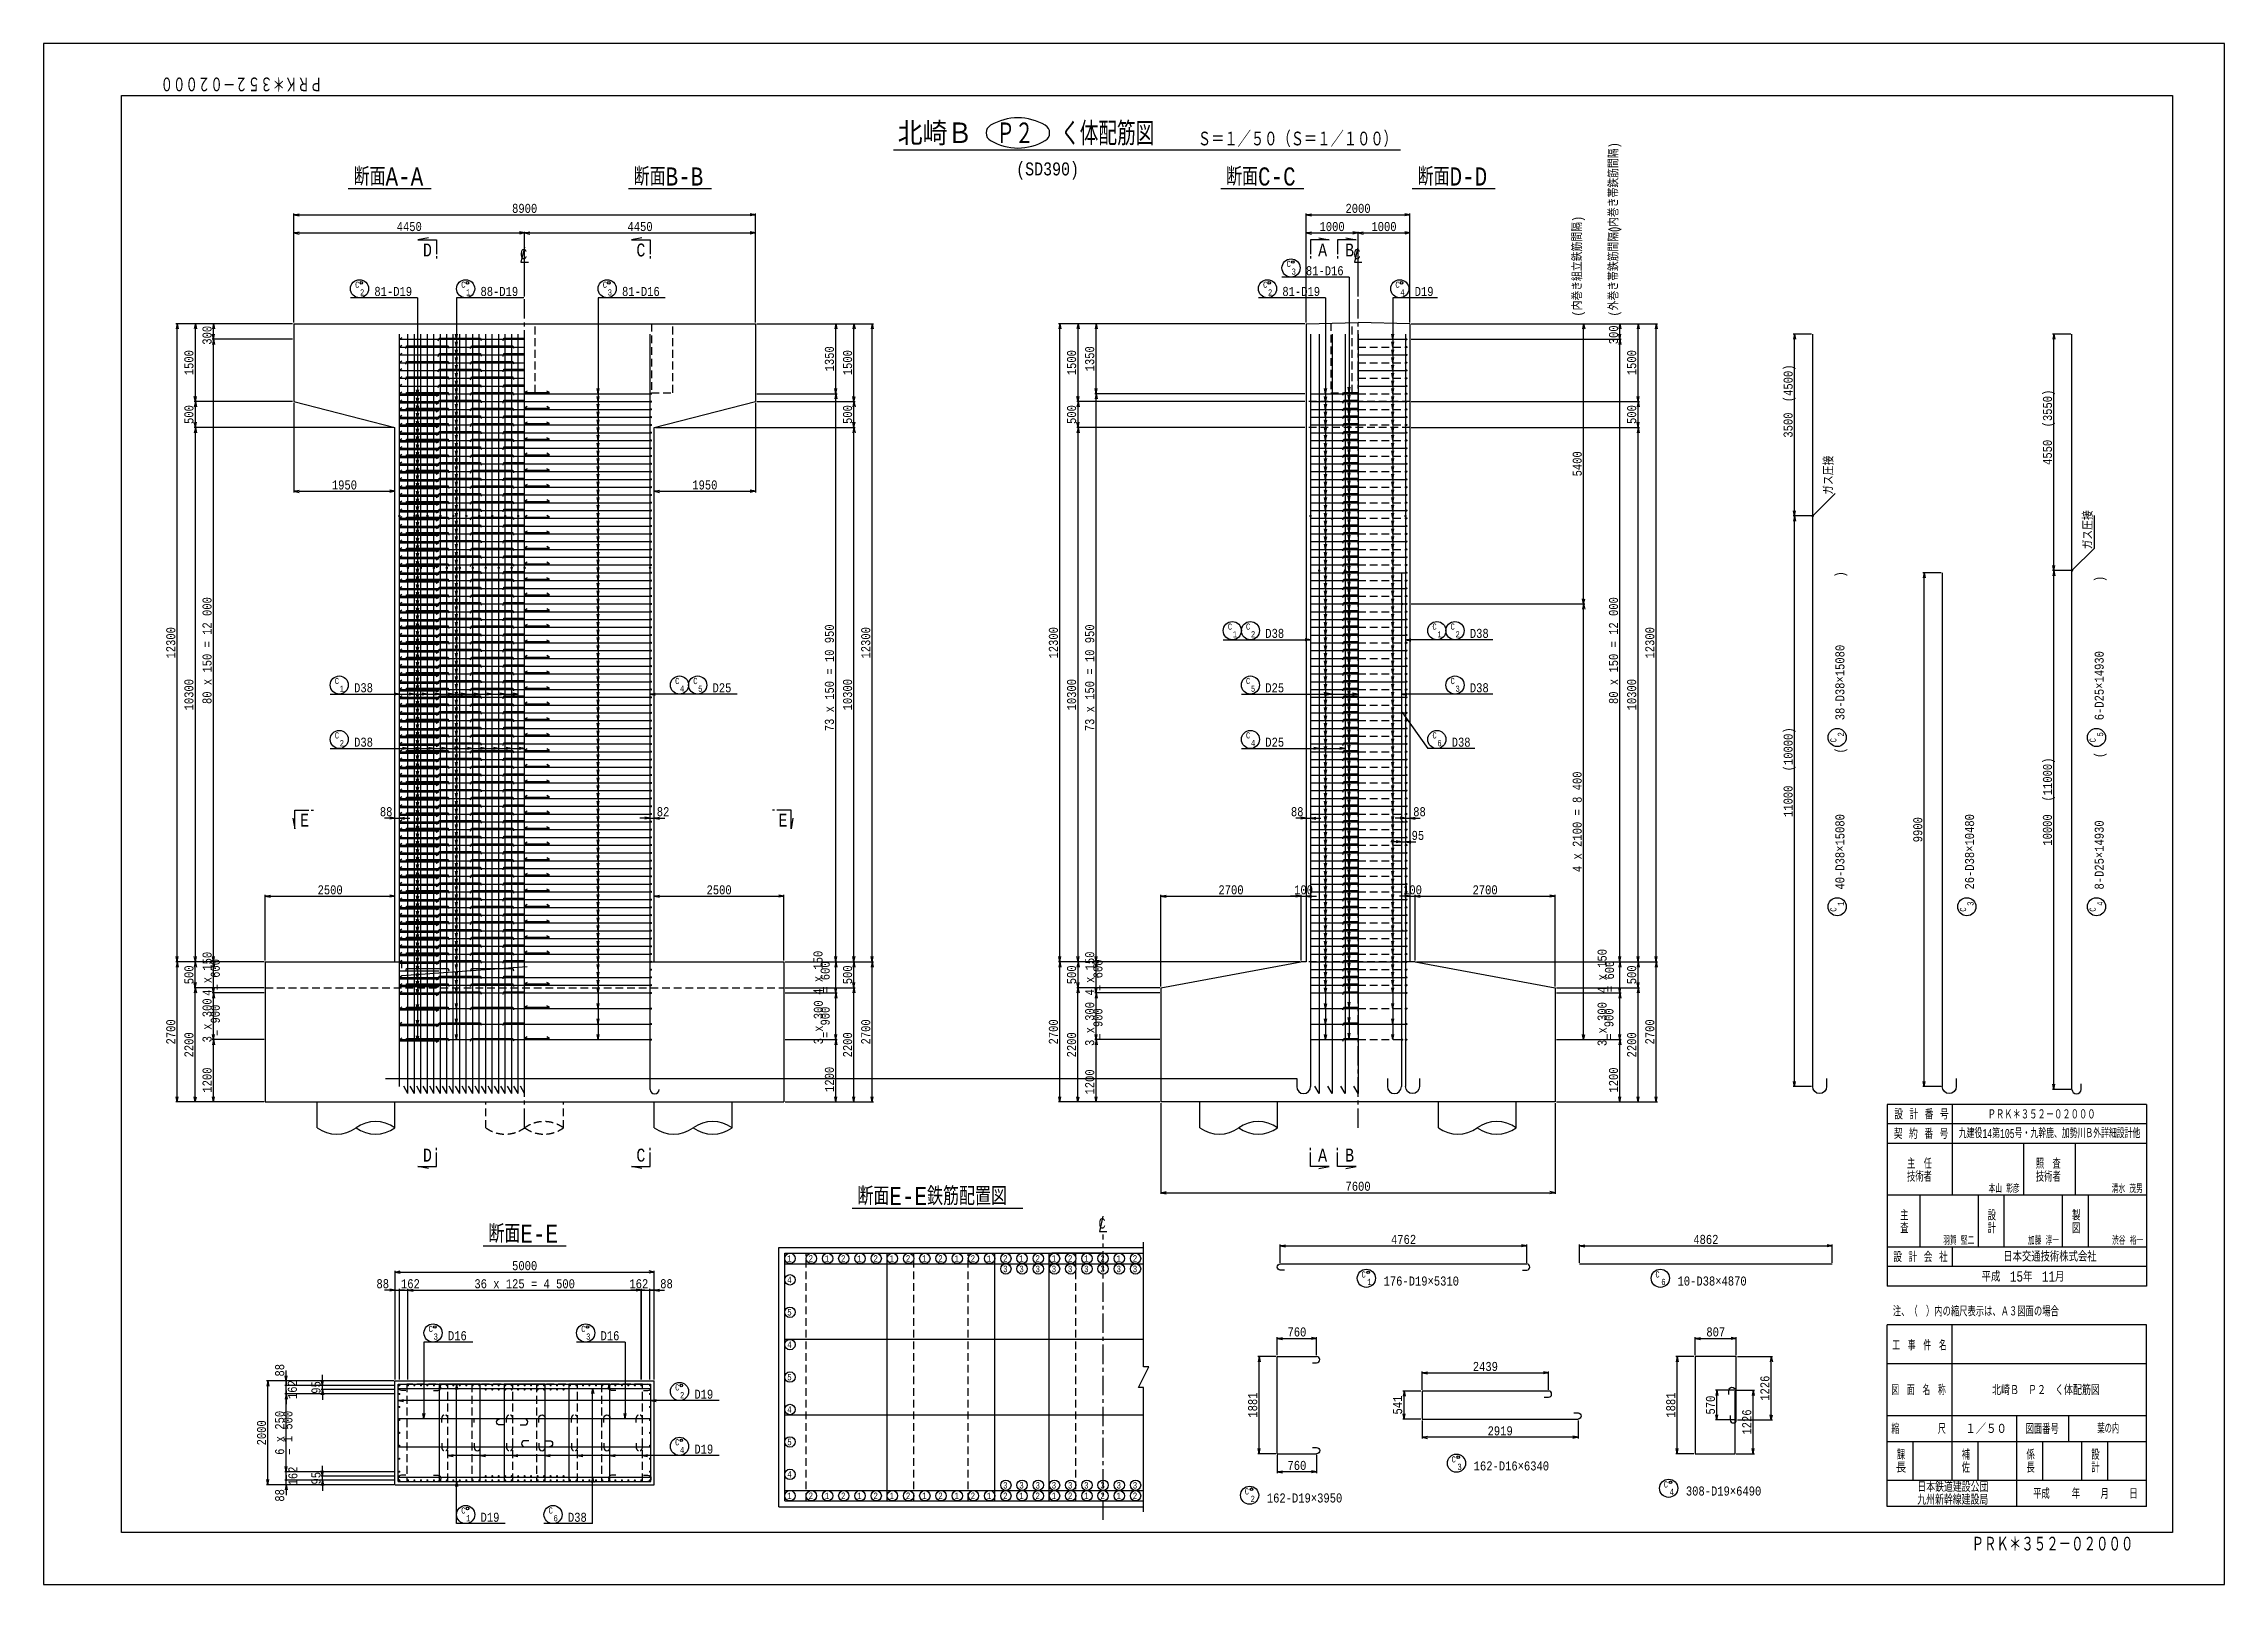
# Model space of a CAD drawing. Extents: x 0 to 42050, y 0 to 29700.
import ezdxf
from ezdxf.enums import TextEntityAlignment as Align

# ---------------------------------------------------------------- set-up
doc = ezdxf.new("R2010")
doc.units = 0
doc.header["$LTSCALE"] = 300
doc.header["$MEASUREMENT"] = 0
for name, pattern in [('CENTER', [2, 1.25, -0.25, 0.25, -0.25]), ('DASHED', [0.75, 0.5, -0.25]), ('DASHED2', [0.375, 0.25, -0.125])]:
    doc.linetypes.add(name, pattern=pattern)
doc.layers.get('0').update_dxf_attribs({"linetype": 'CONTINUOUS'})
doc.layers.get('DEFPOINTS').update_dxf_attribs({"linetype": 'CONTINUOUS'})
for name, color, linetype in [('1002', 1, 'CONTINUOUS'), ('1006', 5, 'CONTINUOUS'), ('2', 7, 'CONTINUOUS'), ('6', 7, 'CONTINUOUS'), ('LAYER0015', 7, 'CONTINUOUS'), ('ガス圧接', 4, 'CONTINUOUS'), ('スターラップ', 6, 'CONTINUOUS'), ('主筋', 3, 'CONTINUOUS'), ('引き出し線', 2, 'CONTINUOUS'), ('構造線', 7, 'CONTINUOUS')]:
    doc.layers.add(name, color=color, linetype=linetype)
doc.styles.get("Standard").update_dxf_attribs({"font": 'monotxt.shx', "width": 0.8, "bigfont": 'extfont.shx'})
doc.dimstyles.new('DIMST1_1', dxfattribs={"dimscale": 50, "dimtxt": 4, "dimasz": 2, "dimexe": 0.5, "dimexo": 0.5, "dimgap": 0.09, "dimtad": 0, "dimdec": 0, "dimzin": 0, "dimtxsty": 'STANDARD', "dimblk": 'ARROW_1', "dimblk1": 'ARROW_1', "dimblk2": 'ARROW_1', "dimcen": 1, "dimdle": 3, "dimclrd": 1, "dimclre": 1, "dimclrt": 3, "dimazin": 3, "dimtfac": 1, "dimtdec": 4, "dimtix": 1, "dimtmove": 0, "dimatfit": 3, "dimtvp": 0.7, "dimtolj": 1, "dimtzin": 0})

msp = doc.modelspace()

# ---------------------------------------------------------------- texts
at = {"color": 4, "width": 0.8}
for s, p in [('断面A-A', (5976.3, 26964.3)), ('断面B-B', (11376.3, 26964.3)), ('断面C-C', (22799.4, 26964.3)), ('断面D-D', (26492.8, 26964.3)), ('断面E-E鉄筋配置図', (15691.7, 7310)), ('断面E-E', (8576.3, 6585.3))]:
    msp.add_text(s, height=350, dxfattribs=at).set_placement(p)
at = {"color": 3, "width": 0.8}
for s, p in [('(内巻き帯鉄筋間隔)', (30364.5, 26046.1)), ('(内巻き組立鉄筋間隔)', (29664.5, 24438)), ('(外巻き帯鉄筋間隔)', (30364.5, 24438))]:
    msp.add_text(s, height=175, rotation=90, dxfattribs=at).set_placement(p)
at = {"color": 6, "width": 0.8}
for s, p in [('(4500)', (33726.3, 22787.9)), ('(3550)', (38726.3, 22303.1)), ('(10000)', (33726.3, 15672.3)), ('(11000)', (38726.3, 15089.7))]:
    msp.add_text(s, height=175, rotation=90, dxfattribs=at).set_placement(p)
at = {"layer": '1002', "color": 3, "width": 0.8}
for s, p in [('D', (7314.3, 25597.1)), ('C', (11430.2, 25597.1)), ('A', (24575.3, 25597.1)), ('B', (25096.2, 25597.1)), ('E', (4943.9, 14606.2)), ('E', (14167.8, 14606.2)), ('D', (7314.3, 8149.3)), ('C', (11430.2, 8149.3)), ('A', (24575.3, 8149.3)), ('B', (25096.2, 8149.3))]:
    msp.add_text(s, height=250, dxfattribs=at).set_placement(p)
at = {"layer": '1002', "color": 6, "width": 0.8}
for s, p in [('= 600', (3397.6, 11753.3)), ('= 600', (15157.4, 11706.3)), ('= 600', (20417.3, 11742.8)), ('= 600', (30280.7, 11719.8)), ('= 900', (3397.6, 10872.4)), ('= 900', (15157.4, 10833.9)), ('= 900', (20417.3, 10803)), ('= 900', (30270.2, 10800.2)), ('= 1 500', (4797.6, 2921))]:
    msp.add_text(s, height=175, rotation=90, dxfattribs=at).set_placement(p, align=Align.CENTER)
at = {"layer": '2', "color": 6, "linetype": 'CONTINUOUS', "width": 0.8}
for s, p in [('1', (14424.5, 6220.1)), ('2', (14837, 6220.1)), ('1', (15149.5, 6220.1)), ('2', (15462, 6220.1)), ('1', (15774.5, 6220.1)), ('2', (16087, 6220.1)), ('1', (16399.5, 6220.1)), ('2', (16712, 6220.1)), ('1', (17024.5, 6220.1)), ('2', (17337, 6220.1)), ('1', (17649.5, 6220.1)), ('2', (17962, 6220.1)), ('1', (18274.5, 6220.1)), ('2', (18587, 6220.1)), ('1', (18899.5, 6220.1)), ('2', (19212, 6220.1)), ('1', (19524.5, 6220.1)), ('2', (19837, 6220.1)), ('1', (20149.5, 6220.1)), ('2', (20462, 6220.1)), ('1', (20774.5, 6220.1)), ('2', (21087, 6220.1)), ('4', (14424.5, 5807.6)), ('3', (18587, 6018.1)), ('3', (18899.5, 6018.1)), ('3', (19212, 6018.1)), ('3', (19524.5, 6018.1)), ('3', (19837, 6018.1)), ('3', (20149.5, 6018.1)), ('3', (20462, 6018.1)), ('3', (20774.5, 6018.1)), ('3', (21087, 6018.1)), ('5', (14424.5, 5182.6)), ('4', (14424.5, 4557.6)), ('5', (14424.5, 3932.6)), ('4', (14424.5, 3307.6)), ('5', (14424.5, 2682.6)), ('4', (14424.5, 2057.6)), ('1', (14424.5, 1645.1)), ('2', (14837, 1645.1)), ('1', (15149.5, 1645.1)), ('2', (15462, 1645.1)), ('1', (15774.5, 1645.1)), ('2', (16087, 1645.1)), ('1', (16399.5, 1645.1)), ('2', (16712, 1645.1)), ('1', (17024.5, 1645.1)), ('2', (17337, 1645.1)), ('1', (17649.5, 1645.1)), ('2', (17962, 1645.1)), ('1', (18274.5, 1645.1)), ('3', (18587, 1847)), ('2', (18587, 1645.1)), ('3', (18899.5, 1847)), ('1', (18899.5, 1645.1)), ('3', (19212, 1847)), ('2', (19212, 1645.1)), ('3', (19524.5, 1847)), ('1', (19524.5, 1645.1)), ('3', (19837, 1847)), ('2', (19837, 1645.1)), ('3', (20149.5, 1847)), ('1', (20149.5, 1645.1)), ('3', (20462, 1847)), ('2', (20462, 1645.1)), ('3', (20774.5, 1847)), ('1', (20774.5, 1645.1)), ('3', (21087, 1847)), ('2', (21087, 1645.1))]:
    msp.add_text(s, height=125, dxfattribs=at).set_placement(p, align=Align.RIGHT)
at = {"layer": '6', "color": 6, "linetype": 'CONTINUOUS', "width": 0.8}
for s, height, p in [('(SD390)', 250, (18753.1, 27159.4)), ('C', 120, (25410.7, 5913.6)), ('176-D19×5310', 175, (25837.5, 5760)), ('C', 120, (31078.8, 5913.6)), ('10-D38×4870', 175, (31505.6, 5760)), ('C', 120, (27148.1, 2349.8)), ('162-D16×6340', 175, (27574.9, 2196.2)), ('C', 120, (23159.9, 1731.7)), ('162-D19×3950', 175, (23586.7, 1578.1)), ('C', 120, (31239.7, 1865.8)), ('308-D19×6490', 175, (31666.5, 1712.2))]:
    msp.add_text(s, height=height, dxfattribs=at).set_placement(p)
for s, height, p in [('(                           )', 175, (34723.7, 16015.2)), ('(                           )', 175, (39723.7, 15927.8)), ('38-D38×15080', 175, (34723.7, 16657.2)), ('6-D25×14930', 175, (39723.7, 16657.2)), ('C', 120, (34570.1, 16230.4)), ('C', 120, (39570.1, 16230.4)), ('40-D38×15080', 175, (34723.7, 13394.1)), ('26-D38×10480', 175, (37223.7, 13394.1)), ('8-D25×14930', 175, (39723.7, 13394.1)), ('C', 120, (34570.1, 12967.3)), ('C', 120, (37070.1, 12967.3)), ('C', 120, (39570.1, 12967.3))]:
    msp.add_text(s, height=height, rotation=90, dxfattribs=at).set_placement(p)
at = {"layer": 'LAYER0015', "color": 4, "width": 0.687225}
msp.add_text('ＰＲＫ＊３５２－０２０００', height=300, rotation=180, dxfattribs=at).set_placement((5375, 29075), (2255, 29075), align=Align.FIT)
at = {"layer": 'LAYER0015', "color": 3}
msp.add_text('北崎Ｂ', height=450, dxfattribs=at).set_placement((16468.5, 27740), (17908.5, 27740), align=Align.FIT)
for s, height, width, p, p2 in [('Ｐ２', 450, 0.827586, (18368.5, 27740), (19088.5, 27740)), ('く体配筋図', 450, 0.705882, (19618.5, 27740), (21418.5, 27740)), ('Ｓ＝１／５０（Ｓ＝１／１００）', 300, 0.747082, (22254.8, 27710), (26094.8, 27710))]:
    msp.add_text(s, height=height, dxfattribs=dict(at, width=width)).set_placement(p, p2, align=Align.FIT)
at = {"layer": 'LAYER0015', "color": 6}
for s, height, width, p, p2 in [('設 計 番 号', 200, 0.828947, (35683.3, 8962.5), (36733.3, 8962.5)), ('ＰＲＫ＊３５２－０２０００', 200, 0.687225, (37485.6, 8962.5), (39565.6, 8962.5)), ('契 約 番 号', 200, 0.828947, (35676.2, 8587.5), (36726.2, 8587.5)), ('九建役14第105号・九幹鹿、加勢川Ｂ外詳細設計他', 175, 0.696056, (36930.3, 8603.6), (40430.3, 8603.6)), ('主\u3000任', 200, 0.72, (35930.7, 8012.5), (36410.7, 8012.5)), ('照\u3000査', 200, 0.72, (38414.2, 8012.5), (38894.2, 8012.5)), ('技術者', 200, 0.72, (35930.7, 7762.5), (36410.7, 7762.5)), ('本山 彰彦', 150, 0.779221, (37502.7, 7547.9), (38102.7, 7547.9)), ('技術者', 200, 0.72, (38414.2, 7762.5), (38894.2, 7762.5)), ('清水 茂男', 150, 0.789474, (39877.7, 7547.9), (40477.7, 7547.9)), ('主', 200, 0.857143, (35799.9, 7015.7), (35959.9, 7015.7)), ('設', 200, 0.857143, (37487.4, 7015.7), (37647.4, 7015.7)), ('製', 200, 0.857143, (39112.4, 7015.7), (39272.4, 7015.7)), ('査', 200, 0.857143, (35799.9, 6769), (35959.9, 6769)), ('計', 200, 0.857143, (37487.4, 6769), (37647.4, 6769)), ('図', 200, 0.923077, (39112.4, 6769), (39272.4, 6769)), ('設 計 会 社', 200, 0.828947, (35664.9, 6212.5), (36714.9, 6212.5)), ('羽賀 堅二', 150, 0.779221, (36627.7, 6547.9), (37227.7, 6547.9)), ('日本交通技術株式会社', 200, 0.767045, (37786.3, 6222.4), (39586.3, 6222.4)), ('加藤 淳一', 150, 0.779221, (38261.1, 6547.9), (38861.1, 6547.9)), ('渋谷 裕一', 150, 0.789474, (39883.6, 6547.9), (40483.6, 6547.9)), ('平成\u300015年\u300011月', 200, 0.740741, (37367, 5835.5), (38967, 5835.5)), ('注、（\u3000）内の縮尺表示は、Ａ３図面の場合', 200, 0.674157, (35657.2, 5165.6), (38857.2, 5165.6)), ('工\u3000事\u3000件\u3000名', 200, 0.650826, (35645, 4510.8), (36695, 4510.8)), ('図\u3000面\u3000名\u3000称', 200, 0.645492, (35628.6, 3648), (36678.6, 3648)), ('北崎Ｂ\u3000Ｐ２\u3000く体配筋図', 200, 0.739336, (37570.1, 3648), (39650.1, 3648)), ('縮\u3000\u3000\u3000\u3000\u3000尺', 200, 0.645492, (35628.6, 2900), (36678.6, 2900)), ('１／５０', 200, 0.923077, (37055.3, 2900), (37855.3, 2900)), ('図面番号', 200, 0.705882, (38218.2, 2900), (38858.2, 2900)), ('葉の内', 175, 0.734694, (39601.8, 2912.5), (40021.8, 2912.5)), ('課', 200, 0.857143, (35734.1, 2401.3), (35894.1, 2401.3)), ('補', 200, 0.857143, (36984.1, 2401.3), (37144.1, 2401.3)), ('係', 200, 0.857143, (38234.1, 2401.3), (38394.1, 2401.3)), ('設', 200, 0.857143, (39484.1, 2401.3), (39644.1, 2401.3)), ('長', 200, 1.071429, (35714.1, 2154.6), (35914.1, 2154.6)), ('佐', 200, 0.857143, (36984.1, 2154.6), (37144.1, 2154.6)), ('長', 200, 0.857143, (38234.1, 2154.6), (38394.1, 2154.6)), ('計', 200, 0.857143, (39484.1, 2154.6), (39644.1, 2154.6)), ('九州新幹線建設局', 190, 0.771429, (36128.7, 1536.5), (37496.7, 1536.5)), ('日本鉄道建設公団', 190, 0.776978, (36130.2, 1782.7), (37498.2, 1782.7)), ('平成', 200, 0.75, (38362, 1650), (38682, 1650)), ('年', 200, 0.857143, (39106.8, 1650), (39266.8, 1650))]:
    msp.add_text(s, height=height, dxfattribs=dict(at, width=width)).set_placement(p, p2, align=Align.FIT)
for s, p, p2 in [('月', (39661.8, 1650), (39821.8, 1650)), ('日', (40216.8, 1650), (40376.8, 1650))]:
    msp.add_text(s, height=200, dxfattribs=at).set_placement(p, p2, align=Align.FIT)
at = {"layer": 'LAYER0015', "color": 4, "width": 0.687225}
msp.add_text('ＰＲＫ＊３５２－０２０００', height=300, dxfattribs=at).set_placement((37175, 625), (40295, 625), align=Align.FIT)
at = {"layer": '引き出し線', "color": 6, "linetype": 'CONTINUOUS', "width": 0.8}
for s, height, p in [('C', 200, (9325.2, 25542.8)), ('C', 200, (25395, 25542.8)), ('3', 120, (24145.8, 25244.8)), ('2', 120, (6183.6, 24844.8)), ('1', 120, (8229.5, 24844.8)), ('3', 120, (10959, 24844.8)), ('2', 120, (23691.5, 24844.8)), ('4', 120, (26242.8, 24844.8)), ('1', 120, (23012.4, 18254)), ('2', 120, (23362.4, 18254)), ('1', 120, (26956.9, 18254)), ('2', 120, (27306.9, 18254)), ('1', 120, (5792.6, 17205.5)), ('4', 120, (12353.9, 17205.5)), ('5', 120, (12703.9, 17205.5)), ('5', 120, (23362.4, 17205.5)), ('3', 120, (27306.9, 17205.5)), ('2', 120, (5792.6, 16156.9)), ('4', 120, (23362.4, 16156.9)), ('6', 120, (26956.9, 16156.9)), ('C', 200, (20479.5, 6859.7)), ('1', 120, (25606.7, 5769.8)), ('6', 120, (31274.9, 5769.8)), ('3', 120, (7602.2, 4715.9)), ('3', 120, (10544.3, 4715.9)), ('2', 120, (12353.9, 3588.1)), ('4', 120, (12353.9, 2530.4)), ('3', 120, (27344.2, 2206)), ('2', 120, (23356, 1587.9)), ('4', 120, (31435.7, 1722)), ('1', 120, (8230.9, 1215.9)), ('6', 120, (9915.6, 1215.9))]:
    msp.add_text(s, height=height, dxfattribs=at).set_placement(p, align=Align.RIGHT)
for p in [(23967.6, 25393.4), (6005.4, 24993.4), (8051.3, 24993.4), (10780.8, 24993.4), (23513.2, 24993.4), (26064.6, 24993.4), (22834.2, 18402.5), (23184.2, 18402.5), (26778.7, 18402.5), (27128.7, 18402.5), (5614.4, 17354), (12175.7, 17354), (12525.7, 17354), (23184.2, 17354), (27128.7, 17354), (5614.4, 16305.5), (23184.2, 16305.5), (26778.7, 16305.5), (7424, 4864.4), (10366.1, 4864.4), (12175.7, 3736.7), (12175.7, 2679), (8052.7, 1364.4), (9737.3, 1364.4)]:
    msp.add_text('C', height=120, dxfattribs=at).set_placement(p)
for s, rotation, p in [('81-D16', 359.99966, (24340, 25235)), ('81-D19', 359.99966, (6377.8, 24835)), ('88-D19', 359.99966, (8423.7, 24835)), ('81-D16', 359.99966, (11153.3, 24835)), ('81-D19', 359.99966, (23885.7, 24835)), ('D19', 359.99966, (26437, 24835)), ('ガス圧接', 89.99966, (34511.5, 21002.1)), ('ガス圧接', 89.99966, (39511.5, 19949.1)), ('D38', 359.99966, (23556.6, 18244.1)), ('D38', 359.99966, (27501.1, 18244.1)), ('D38', 359.99966, (5986.8, 17195.6)), ('D25', 359.99966, (12898.1, 17195.6)), ('D25', 359.99966, (23556.6, 17195.6)), ('D38', 359.99966, (27501.1, 17195.6)), ('D38', 359.99966, (5986.8, 16147.1)), ('D25', 359.99966, (23556.6, 16147.1)), ('D38', 359.99966, (27151.1, 16147.1)), ('D16', 359.99966, (7796.4, 4706)), ('D16', 359.99966, (10738.5, 4706)), ('D19', 359.99966, (12548.1, 3578.3)), ('D19', 359.99966, (12548.1, 2520.6)), ('D19', 359.99966, (8425.2, 1206)), ('D38', 359.99966, (10109.8, 1206))]:
    msp.add_text(s, height=175, rotation=rotation, dxfattribs=at).set_placement(p)
for s, p in [('2', (34713.9, 16426.5)), ('5', (39713.9, 16426.5)), ('1', (34713.9, 13163.4)), ('3', (37213.9, 13163.4)), ('4', (39713.9, 13163.4))]:
    msp.add_text(s, height=120, rotation=90, dxfattribs=at).set_placement(p, align=Align.RIGHT)

# ---------------------------------------------------------------- blocks, each defined once
blk = doc.blocks.new('GROUP_2')
at = {"layer": 'LAYER0015', "color": 2, "linetype": 'CONTINUOUS'}
for centre, radius, start, end in [((-4746, 24605), 342, 120.43404, 239.56596), ((-3863, 23103), 2084, 59.56596, 120.43404), ((-2981, 24605), 342, 300.43404, 419.56596), ((-3863, 26108), 2084, 239.56596, 300.43404)]:
    blk.add_arc(centre, radius, start, end, dxfattribs=at)
blk = doc.blocks.new('GROUP_1')
at = {"layer": 'LAYER0015', "color": 1, "linetype": 'CONTINUOUS'}
for p, q in [((-39050, 27700), (40050, 27700)), ((-39050, -27700), (-39050, 27700)), ((40050, 27700), (40050, -27700)), ((40050, -27700), (-39050, -27700))]:
    blk.add_line(p, q, dxfattribs=at)
blk = doc.blocks.new('DOT1')
at = {"const_width": 0.5}
blk.add_lwpolyline([(-0.25, 0, 1), (0.25, 0, 1)], format="xyb", close=True, dxfattribs=at)
blk = doc.blocks.new('ARROW_1')
at = {"color": 0}
for p, q in [((0, 0), (-1, 0.2)), ((0, 0), (-1, -0.2)), ((-1, 0), (0, 0))]:
    blk.add_line(p, q, dxfattribs=at)
blk = doc.blocks.new('*D14')
at = {"color": 2, "linetype": 'BYBLOCK'}
for p, q in [((7608, 5362), (7608, 7462)), ((7708, 7437), (12508, 7437)), ((12608, 5362), (12608, 7462))]:
    blk.add_line(p, q, dxfattribs=at)
at = {"layer": 'DEFPOINTS', "color": 0, "linetype": 'BYBLOCK'}
for p in [(12608, 7437), (7608, 5337), (12608, 5337)]:
    blk.add_point(p, dxfattribs=at)
at = {"color": 2, "linetype": 'BYBLOCK', "xscale": 100, "yscale": 100, "zscale": 100, "rotation": 180}
blk.add_blockref('ARROW_1', (7608, 7437), dxfattribs=at)
at = {"color": 2, "linetype": 'BYBLOCK', "xscale": 100, "yscale": 100, "zscale": 100}
blk.add_blockref('ARROW_1', (12608, 7437), dxfattribs=at)
at = {"color": 6, "linetype": 'BYBLOCK', "insert": (10108, 7559), "char_height": 175, "attachment_point": 5}
blk.add_mtext('\\A1;5000', dxfattribs=at)
blk = doc.blocks.new('ARROW_8')
at = {"color": 0}
blk.add_line((-1, 0), (0, 0), dxfattribs=at)
blk = doc.blocks.new('*D15')
at = {"color": 2, "linetype": 'BYBLOCK'}
for p, q in [((6675, 5671), (6575, 5671)), ((6775, 5671), (6860, 5671)), ((6775, 5671), (6860, 5671)), ((6860, 3946), (6860, 5696)), ((6960, 5671), (7060, 5671))]:
    blk.add_line(p, q, dxfattribs=at)
at = {"layer": 'DEFPOINTS', "color": 0, "linetype": 'BYBLOCK'}
for p in [(6775, 5671), (6860, 5671), (6860, 3921)]:
    blk.add_point(p, dxfattribs=at)
at = {"color": 2, "linetype": 'BYBLOCK', "xscale": 100, "yscale": 100, "zscale": 100}
blk.add_blockref('ARROW_8', (6775, 5671), dxfattribs=at)
at = {"color": 2, "linetype": 'BYBLOCK', "xscale": 100, "yscale": 100, "zscale": 100, "rotation": 180}
blk.add_blockref('ARROW_8', (6860, 5671), dxfattribs=at)
at = {"color": 6, "linetype": 'BYBLOCK', "insert": (6539, 5794), "char_height": 175, "attachment_point": 5}
blk.add_mtext('\\A1;88', dxfattribs=at)
blk = doc.blocks.new('*D16')
at = {"color": 2, "linetype": 'BYBLOCK'}
for p, q in [((6760, 5671), (6660, 5671)), ((6860, 3946), (6860, 5696)), ((6860, 5671), (7025, 5671)), ((6860, 5671), (7025, 5671)), ((7025, 3946), (7025, 5696)), ((7125, 5671), (7225, 5671))]:
    blk.add_line(p, q, dxfattribs=at)
at = {"layer": 'DEFPOINTS', "color": 0, "linetype": 'BYBLOCK'}
for p in [(7025, 5671), (6860, 3921), (7025, 3921)]:
    blk.add_point(p, dxfattribs=at)
at = {"color": 2, "linetype": 'BYBLOCK', "xscale": 100, "yscale": 100, "zscale": 100}
blk.add_blockref('ARROW_8', (6860, 5671), dxfattribs=at)
at = {"color": 2, "linetype": 'BYBLOCK', "xscale": 100, "yscale": 100, "zscale": 100, "rotation": 180}
blk.add_blockref('ARROW_8', (7025, 5671), dxfattribs=at)
at = {"color": 6, "linetype": 'BYBLOCK', "insert": (7073, 5794), "char_height": 175, "attachment_point": 5}
blk.add_mtext('\\A1;162', dxfattribs=at)
blk = doc.blocks.new('*D17')
at = {"color": 2, "linetype": 'BYBLOCK'}
for p, q in [((7958, 7087), (12258, 7087)), ((12358, 5362), (12358, 7112))]:
    blk.add_line(p, q, dxfattribs=at)
at = {"layer": 'DEFPOINTS', "color": 0, "linetype": 'BYBLOCK'}
for p in [(12358, 7087), (7858, 5337), (12358, 5337)]:
    blk.add_point(p, dxfattribs=at)
at = {"color": 2, "linetype": 'BYBLOCK', "xscale": 100, "yscale": 100, "zscale": 100, "rotation": 180}
blk.add_blockref('ARROW_1', (7858, 7087), dxfattribs=at)
at = {"color": 2, "linetype": 'BYBLOCK', "xscale": 100, "yscale": 100, "zscale": 100}
blk.add_blockref('ARROW_1', (12358, 7087), dxfattribs=at)
at = {"color": 6, "linetype": 'BYBLOCK', "insert": (10108, 7209), "char_height": 175, "attachment_point": 5}
blk.add_mtext('\\A1;36 x 125 = 4 500', dxfattribs=at)
blk = doc.blocks.new('*D18')
at = {"color": 2, "linetype": 'BYBLOCK'}
for p, q in [((11425, 5671), (11325, 5671)), ((11525, 3946), (11525, 5696)), ((11525, 5671), (11690, 5671)), ((11525, 5671), (11690, 5671)), ((11690, 3946), (11690, 5696)), ((11790, 5671), (11890, 5671))]:
    blk.add_line(p, q, dxfattribs=at)
at = {"layer": 'DEFPOINTS', "color": 0, "linetype": 'BYBLOCK'}
for p in [(11690, 5671), (11525, 3921), (11690, 3921)]:
    blk.add_point(p, dxfattribs=at)
at = {"color": 2, "linetype": 'BYBLOCK', "xscale": 100, "yscale": 100, "zscale": 100}
blk.add_blockref('ARROW_8', (11525, 5671), dxfattribs=at)
at = {"color": 2, "linetype": 'BYBLOCK', "xscale": 100, "yscale": 100, "zscale": 100, "rotation": 180}
blk.add_blockref('ARROW_8', (11690, 5671), dxfattribs=at)
at = {"color": 6, "linetype": 'BYBLOCK', "insert": (11477, 5794), "char_height": 175, "attachment_point": 5}
blk.add_mtext('\\A1;162', dxfattribs=at)
blk = doc.blocks.new('*D19')
at = {"color": 2, "linetype": 'BYBLOCK'}
for p, q in [((11590, 5671), (11490, 5671)), ((11690, 3946), (11690, 5696)), ((11690, 5671), (11775, 5671)), ((11690, 5671), (11775, 5671)), ((11875, 5671), (11975, 5671))]:
    blk.add_line(p, q, dxfattribs=at)
at = {"layer": 'DEFPOINTS', "color": 0, "linetype": 'BYBLOCK'}
for p in [(11775, 5671), (11775, 5671), (11690, 3921)]:
    blk.add_point(p, dxfattribs=at)
at = {"color": 2, "linetype": 'BYBLOCK', "xscale": 100, "yscale": 100, "zscale": 100}
blk.add_blockref('ARROW_8', (11690, 5671), dxfattribs=at)
at = {"color": 2, "linetype": 'BYBLOCK', "xscale": 100, "yscale": 100, "zscale": 100, "rotation": 180}
blk.add_blockref('ARROW_8', (11775, 5671), dxfattribs=at)
at = {"color": 6, "linetype": 'BYBLOCK', "insert": (12011, 5794), "char_height": 175, "attachment_point": 5}
blk.add_mtext('\\A1;88', dxfattribs=at)
blk = doc.blocks.new('*D20')
at = {"color": 2, "linetype": 'BYBLOCK'}
for p, q in [((7583, 5337), (5133, 5337)), ((5158, 3437), (5158, 5237)), ((7583, 3337), (5133, 3337))]:
    blk.add_line(p, q, dxfattribs=at)
at = {"layer": 'DEFPOINTS', "color": 0, "linetype": 'BYBLOCK'}
for p in [(5158, 5337), (7608, 5337), (7608, 3337)]:
    blk.add_point(p, dxfattribs=at)
at = {"color": 2, "linetype": 'BYBLOCK', "xscale": 100, "yscale": 100, "zscale": 100}
for p, rotation in [((5158, 5337), 90), ((5158, 3337), 270)]:
    blk.add_blockref('ARROW_1', p, dxfattribs=dict(at, rotation=rotation))
at = {"color": 6, "linetype": 'BYBLOCK', "insert": (5035, 4337), "char_height": 175, "attachment_point": 5, "rotation": 90}
blk.add_mtext('\\A1;2000', dxfattribs=at)
blk = doc.blocks.new('*D21')
at = {"color": 2, "linetype": 'BYBLOCK'}
for p, q in [((4675, 2106), (4675, 2206)), ((6750, 2006), (4650, 2006)), ((4675, 1921), (4675, 2006)), ((4675, 1921), (4675, 2006)), ((4675, 1821), (4675, 1721))]:
    blk.add_line(p, q, dxfattribs=at)
at = {"layer": 'DEFPOINTS', "color": 0, "linetype": 'BYBLOCK'}
for p in [(4675, 2006), (4675, 1921), (6775, 2006)]:
    blk.add_point(p, dxfattribs=at)
at = {"color": 2, "linetype": 'BYBLOCK', "xscale": 100, "yscale": 100, "zscale": 100}
for p, rotation in [((4675, 2006), 270), ((4675, 1921), 90)]:
    blk.add_blockref('ARROW_8', p, dxfattribs=dict(at, rotation=rotation))
at = {"color": 6, "linetype": 'BYBLOCK', "insert": (4553, 1715), "char_height": 175, "attachment_point": 5, "rotation": 90}
blk.add_mtext('\\A1;88', dxfattribs=at)
blk = doc.blocks.new('*D22')
at = {"color": 2, "linetype": 'BYBLOCK'}
for p, q in [((6750, 2171), (4650, 2171)), ((4675, 2271), (4675, 2371)), ((4675, 2006), (4675, 2171)), ((4675, 2006), (4675, 2171)), ((6750, 2006), (4650, 2006)), ((4675, 1906), (4675, 1806))]:
    blk.add_line(p, q, dxfattribs=at)
at = {"layer": 'DEFPOINTS', "color": 0, "linetype": 'BYBLOCK'}
for p in [(4675, 2171), (6775, 2171), (6775, 2006)]:
    blk.add_point(p, dxfattribs=at)
at = {"color": 2, "linetype": 'BYBLOCK', "xscale": 100, "yscale": 100, "zscale": 100}
for p, rotation in [((4675, 2171), 270), ((4675, 2006), 90)]:
    blk.add_blockref('ARROW_8', p, dxfattribs=dict(at, rotation=rotation))
at = {"color": 6, "linetype": 'BYBLOCK', "insert": (4808, 2089), "char_height": 175, "attachment_point": 5, "rotation": 90}
blk.add_mtext('\\A1;162', dxfattribs=at)
blk = doc.blocks.new('*D23')
at = {"color": 2, "linetype": 'BYBLOCK'}
for p, q in [((7583, 5087), (5483, 5087)), ((5508, 3687), (5508, 4987))]:
    blk.add_line(p, q, dxfattribs=at)
at = {"layer": 'DEFPOINTS', "color": 0, "linetype": 'BYBLOCK'}
for p in [(5508, 5087), (7608, 5087), (7608, 3587)]:
    blk.add_point(p, dxfattribs=at)
at = {"color": 2, "linetype": 'BYBLOCK', "xscale": 100, "yscale": 100, "zscale": 100}
for p, rotation in [((5508, 5087), 90), ((5508, 3587), 270)]:
    blk.add_blockref('ARROW_1', p, dxfattribs=dict(at, rotation=rotation))
at = {"color": 6, "linetype": 'BYBLOCK', "insert": (5385, 4337), "char_height": 175, "attachment_point": 5, "rotation": 90}
blk.add_mtext('\\A1;6 x 250 ', dxfattribs=at)
blk = doc.blocks.new('*D24')
at = {"color": 2, "linetype": 'BYBLOCK'}
for p, q in [((6750, 3836), (4650, 3836)), ((4675, 3936), (4675, 4036)), ((4675, 3671), (4675, 3836)), ((4675, 3671), (4675, 3836)), ((4675, 3571), (4675, 3471))]:
    blk.add_line(p, q, dxfattribs=at)
at = {"layer": 'DEFPOINTS', "color": 0, "linetype": 'BYBLOCK'}
for p in [(4675, 3836), (6775, 3836), (4675, 3671)]:
    blk.add_point(p, dxfattribs=at)
at = {"color": 2, "linetype": 'BYBLOCK', "xscale": 100, "yscale": 100, "zscale": 100}
for p, rotation in [((4675, 3836), 270), ((4675, 3671), 90)]:
    blk.add_blockref('ARROW_8', p, dxfattribs=dict(at, rotation=rotation))
at = {"color": 6, "linetype": 'BYBLOCK', "insert": (4798, 3754), "char_height": 175, "attachment_point": 5, "rotation": 90}
blk.add_mtext('\\A1;162', dxfattribs=at)
blk = doc.blocks.new('*D25')
at = {"color": 2, "linetype": 'BYBLOCK'}
for p, q in [((6750, 3836), (4650, 3836)), ((4675, 4021), (4675, 4121)), ((4675, 3836), (4675, 3921)), ((4675, 3836), (4675, 3921)), ((4675, 3736), (4675, 3636))]:
    blk.add_line(p, q, dxfattribs=at)
at = {"layer": 'DEFPOINTS', "color": 0, "linetype": 'BYBLOCK'}
for p in [(4675, 3921), (4675, 3921), (6775, 3836)]:
    blk.add_point(p, dxfattribs=at)
at = {"color": 2, "linetype": 'BYBLOCK', "xscale": 100, "yscale": 100, "zscale": 100}
for p, rotation in [((4675, 3921), 270), ((4675, 3836), 90)]:
    blk.add_blockref('ARROW_8', p, dxfattribs=dict(at, rotation=rotation))
at = {"color": 6, "linetype": 'BYBLOCK', "insert": (4553, 4128), "char_height": 175, "attachment_point": 5, "rotation": 90}
blk.add_mtext('\\A1;88', dxfattribs=at)
blk = doc.blocks.new('*D26')
at = {"color": 2, "linetype": 'BYBLOCK'}
for p, q in [((5375, 3936), (5375, 4036)), ((5375, 3756), (5375, 3836)), ((6750, 3756), (5350, 3756)), ((5375, 3656), (5375, 3556))]:
    blk.add_line(p, q, dxfattribs=at)
at = {"layer": 'DEFPOINTS', "color": 0, "linetype": 'BYBLOCK'}
for p in [(5375, 3836), (5375, 3836), (6775, 3756)]:
    blk.add_point(p, dxfattribs=at)
at = {"color": 2, "linetype": 'BYBLOCK', "xscale": 100, "yscale": 100, "zscale": 100}
for p, rotation in [((5375, 3836), 270), ((5375, 3756), 90)]:
    blk.add_blockref('ARROW_1', p, dxfattribs=dict(at, rotation=rotation))
at = {"color": 6, "linetype": 'BYBLOCK', "insert": (5253, 3796), "char_height": 175, "attachment_point": 5, "rotation": 90}
blk.add_mtext('\\A1;95', dxfattribs=at)
blk = doc.blocks.new('*D27')
at = {"color": 2, "linetype": 'BYBLOCK'}
for p, q in [((5375, 2186), (5375, 2286)), ((6750, 2086), (5350, 2086)), ((5375, 2006), (5375, 2086)), ((5375, 1906), (5375, 1806))]:
    blk.add_line(p, q, dxfattribs=at)
at = {"layer": 'DEFPOINTS', "color": 0, "linetype": 'BYBLOCK'}
for p in [(5375, 2086), (5375, 2006), (6775, 2086)]:
    blk.add_point(p, dxfattribs=at)
at = {"color": 2, "linetype": 'BYBLOCK', "xscale": 100, "yscale": 100, "zscale": 100}
for p, rotation in [((5375, 2086), 270), ((5375, 2006), 90)]:
    blk.add_blockref('ARROW_1', p, dxfattribs=dict(at, rotation=rotation))
at = {"color": 6, "linetype": 'BYBLOCK', "insert": (5253, 2046), "char_height": 175, "attachment_point": 5, "rotation": 90}
blk.add_mtext('\\A1;95', dxfattribs=at)
blk = doc.blocks.new('*D28')
at = {"color": 2, "linetype": 'BYBLOCK'}
for p, q in [((5658, 23681), (5658, 25781)), ((5758, 25756), (14458, 25756)), ((14558, 23681), (14558, 25781))]:
    blk.add_line(p, q, dxfattribs=at)
at = {"layer": 'DEFPOINTS', "color": 0, "linetype": 'BYBLOCK'}
for p in [(14558, 25756), (5658, 23656), (14558, 23656)]:
    blk.add_point(p, dxfattribs=at)
at = {"color": 2, "linetype": 'BYBLOCK', "xscale": 100, "yscale": 100, "zscale": 100, "rotation": 180}
blk.add_blockref('ARROW_1', (5658, 25756), dxfattribs=at)
at = {"color": 2, "linetype": 'BYBLOCK', "xscale": 100, "yscale": 100, "zscale": 100}
blk.add_blockref('ARROW_1', (14558, 25756), dxfattribs=at)
at = {"color": 6, "linetype": 'BYBLOCK', "insert": (10108, 25879), "char_height": 175, "attachment_point": 5}
blk.add_mtext('\\A1;8900', dxfattribs=at)
blk = doc.blocks.new('*D29')
at = {"color": 2, "linetype": 'BYBLOCK'}
for p, q in [((5758, 25406), (10008, 25406)), ((10108, 24181), (10108, 25431))]:
    blk.add_line(p, q, dxfattribs=at)
at = {"layer": 'DEFPOINTS', "color": 0, "linetype": 'BYBLOCK'}
for p in [(5658, 25406), (10108, 25406), (10108, 24156)]:
    blk.add_point(p, dxfattribs=at)
at = {"color": 2, "linetype": 'BYBLOCK', "xscale": 100, "yscale": 100, "zscale": 100, "rotation": 180}
blk.add_blockref('ARROW_1', (5658, 25406), dxfattribs=at)
at = {"color": 2, "linetype": 'BYBLOCK', "xscale": 100, "yscale": 100, "zscale": 100}
blk.add_blockref('ARROW_1', (10108, 25406), dxfattribs=at)
at = {"color": 6, "linetype": 'BYBLOCK', "insert": (7883, 25529), "char_height": 175, "attachment_point": 5}
blk.add_mtext('\\A1;4450', dxfattribs=at)
blk = doc.blocks.new('*D30')
at = {"color": 2, "linetype": 'BYBLOCK'}
blk.add_line((10208, 25406), (14458, 25406), dxfattribs=at)
at = {"layer": 'DEFPOINTS', "color": 0, "linetype": 'BYBLOCK'}
for p in [(14558, 25406), (14558, 25406), (10108, 24156)]:
    blk.add_point(p, dxfattribs=at)
at = {"color": 2, "linetype": 'BYBLOCK', "xscale": 100, "yscale": 100, "zscale": 100, "rotation": 180}
blk.add_blockref('ARROW_1', (10108, 25406), dxfattribs=at)
at = {"color": 2, "linetype": 'BYBLOCK', "xscale": 100, "yscale": 100, "zscale": 100}
blk.add_blockref('ARROW_1', (14558, 25406), dxfattribs=at)
at = {"color": 6, "linetype": 'BYBLOCK', "insert": (12333, 25529), "char_height": 175, "attachment_point": 5}
blk.add_mtext('\\A1;4450', dxfattribs=at)
blk = doc.blocks.new('*D31')
at = {"color": 2, "linetype": 'BYBLOCK'}
for p, q in [((5658, 22131), (5658, 20401)), ((5758, 20426), (7508, 20426))]:
    blk.add_line(p, q, dxfattribs=at)
at = {"layer": 'DEFPOINTS', "color": 0, "linetype": 'BYBLOCK'}
for p in [(5658, 22156), (7608, 20426), (7608, 20426)]:
    blk.add_point(p, dxfattribs=at)
at = {"color": 2, "linetype": 'BYBLOCK', "xscale": 100, "yscale": 100, "zscale": 100, "rotation": 180}
blk.add_blockref('ARROW_1', (5658, 20426), dxfattribs=at)
at = {"color": 2, "linetype": 'BYBLOCK', "xscale": 100, "yscale": 100, "zscale": 100}
blk.add_blockref('ARROW_1', (7608, 20426), dxfattribs=at)
at = {"color": 6, "linetype": 'BYBLOCK', "insert": (6633, 20548), "char_height": 175, "attachment_point": 5}
blk.add_mtext('\\A1;1950', dxfattribs=at)
blk = doc.blocks.new('*D32')
at = {"color": 2, "linetype": 'BYBLOCK'}
for p, q in [((14558, 22131), (14558, 20401)), ((12708, 20426), (14458, 20426))]:
    blk.add_line(p, q, dxfattribs=at)
at = {"layer": 'DEFPOINTS', "color": 0, "linetype": 'BYBLOCK'}
for p in [(14558, 22156), (12608, 20426), (14558, 20426)]:
    blk.add_point(p, dxfattribs=at)
at = {"color": 2, "linetype": 'BYBLOCK', "xscale": 100, "yscale": 100, "zscale": 100, "rotation": 180}
blk.add_blockref('ARROW_1', (12608, 20426), dxfattribs=at)
at = {"color": 2, "linetype": 'BYBLOCK', "xscale": 100, "yscale": 100, "zscale": 100}
blk.add_blockref('ARROW_1', (14558, 20426), dxfattribs=at)
at = {"color": 6, "linetype": 'BYBLOCK', "insert": (13583, 20548), "char_height": 175, "attachment_point": 5}
blk.add_mtext('\\A1;1950', dxfattribs=at)
blk = doc.blocks.new('*D33')
at = {"color": 2, "linetype": 'BYBLOCK'}
for p, q in [((4250, 11800), (2550, 11800)), ((2575, 9200), (2575, 11700)), ((4250, 9100), (2550, 9100))]:
    blk.add_line(p, q, dxfattribs=at)
at = {"layer": 'DEFPOINTS', "color": 0, "linetype": 'BYBLOCK'}
for p in [(2575, 11800), (4275, 11800), (4275, 9100)]:
    blk.add_point(p, dxfattribs=at)
at = {"color": 2, "linetype": 'BYBLOCK', "xscale": 100, "yscale": 100, "zscale": 100}
for p, rotation in [((2575, 11800), 90), ((2575, 9100), 270)]:
    blk.add_blockref('ARROW_1', p, dxfattribs=dict(at, rotation=rotation))
at = {"color": 6, "linetype": 'BYBLOCK', "insert": (2453, 10450), "char_height": 175, "attachment_point": 5, "rotation": 90}
blk.add_mtext('\\A1;2700', dxfattribs=at)
blk = doc.blocks.new('*D34')
at = {"color": 2, "linetype": 'BYBLOCK'}
for p, q in [((4800, 24100), (2550, 24100)), ((2575, 11900), (2575, 24000))]:
    blk.add_line(p, q, dxfattribs=at)
at = {"layer": 'DEFPOINTS', "color": 0, "linetype": 'BYBLOCK'}
for p in [(2575, 24100), (4825, 24100), (4275, 11800)]:
    blk.add_point(p, dxfattribs=at)
at = {"color": 2, "linetype": 'BYBLOCK', "xscale": 100, "yscale": 100, "zscale": 100}
for p, rotation in [((2575, 24100), 90), ((2575, 11800), 270)]:
    blk.add_blockref('ARROW_1', p, dxfattribs=dict(at, rotation=rotation))
at = {"color": 6, "linetype": 'BYBLOCK', "insert": (2453, 17950), "char_height": 175, "attachment_point": 5, "rotation": 90}
blk.add_mtext('\\A1;12300', dxfattribs=at)
blk = doc.blocks.new('*D35')
at = {"color": 2, "linetype": 'BYBLOCK'}
for p, q in [((4250, 11300), (2900, 11300)), ((2925, 9200), (2925, 11200))]:
    blk.add_line(p, q, dxfattribs=at)
at = {"layer": 'DEFPOINTS', "color": 0, "linetype": 'BYBLOCK'}
for p in [(2925, 11300), (4275, 11300), (2925, 9100)]:
    blk.add_point(p, dxfattribs=at)
at = {"color": 2, "linetype": 'BYBLOCK', "xscale": 100, "yscale": 100, "zscale": 100}
for p, rotation in [((2925, 11300), 90), ((2925, 9100), 270)]:
    blk.add_blockref('ARROW_1', p, dxfattribs=dict(at, rotation=rotation))
at = {"color": 6, "linetype": 'BYBLOCK', "insert": (2803, 10200), "char_height": 175, "attachment_point": 5, "rotation": 90}
blk.add_mtext('\\A1;2200', dxfattribs=at)
blk = doc.blocks.new('*D36')
at = {"color": 2, "linetype": 'BYBLOCK'}
blk.add_line((2925, 11400), (2925, 11700), dxfattribs=at)
at = {"layer": 'DEFPOINTS', "color": 0, "linetype": 'BYBLOCK'}
for p in [(2925, 11800), (2925, 11800), (4275, 11300)]:
    blk.add_point(p, dxfattribs=at)
at = {"color": 2, "linetype": 'BYBLOCK', "xscale": 100, "yscale": 100, "zscale": 100}
for p, rotation in [((2925, 11800), 90), ((2925, 11300), 270)]:
    blk.add_blockref('ARROW_1', p, dxfattribs=dict(at, rotation=rotation))
at = {"color": 6, "linetype": 'BYBLOCK', "insert": (2803, 11550), "char_height": 175, "attachment_point": 5, "rotation": 90}
blk.add_mtext('\\A1;500', dxfattribs=at)
blk = doc.blocks.new('*D37')
at = {"color": 2, "linetype": 'BYBLOCK'}
for p, q in [((7583, 21656), (3733, 21656)), ((3758, 11456), (3758, 21556))]:
    blk.add_line(p, q, dxfattribs=at)
at = {"layer": 'DEFPOINTS', "color": 0, "linetype": 'BYBLOCK'}
for p in [(3758, 21656), (7608, 21656), (3758, 11356)]:
    blk.add_point(p, dxfattribs=at)
at = {"color": 2, "linetype": 'BYBLOCK', "xscale": 100, "yscale": 100, "zscale": 100}
for p, rotation in [((3758, 21656), 90), ((3758, 11356), 270)]:
    blk.add_blockref('ARROW_1', p, dxfattribs=dict(at, rotation=rotation))
at = {"color": 6, "linetype": 'BYBLOCK', "insert": (3635, 16506), "char_height": 175, "attachment_point": 5, "rotation": 90}
blk.add_mtext('\\A1;10300', dxfattribs=at)
blk = doc.blocks.new('*D38')
at = {"color": 2, "linetype": 'BYBLOCK'}
for p, q in [((5633, 22156), (3733, 22156)), ((3758, 21756), (3758, 22056))]:
    blk.add_line(p, q, dxfattribs=at)
at = {"layer": 'DEFPOINTS', "color": 0, "linetype": 'BYBLOCK'}
for p in [(3758, 22156), (5658, 22156), (7608, 21656)]:
    blk.add_point(p, dxfattribs=at)
at = {"color": 2, "linetype": 'BYBLOCK', "xscale": 100, "yscale": 100, "zscale": 100}
for p, rotation in [((3758, 22156), 90), ((3758, 21656), 270)]:
    blk.add_blockref('ARROW_1', p, dxfattribs=dict(at, rotation=rotation))
at = {"color": 6, "linetype": 'BYBLOCK', "insert": (3635, 21906), "char_height": 175, "attachment_point": 5, "rotation": 90}
blk.add_mtext('\\A1;500', dxfattribs=at)
blk = doc.blocks.new('*D39')
at = {"color": 2, "linetype": 'BYBLOCK'}
blk.add_line((3758, 22256), (3758, 23556), dxfattribs=at)
at = {"layer": 'DEFPOINTS', "color": 0, "linetype": 'BYBLOCK'}
for p in [(3758, 23656), (3758, 23656), (5658, 22156)]:
    blk.add_point(p, dxfattribs=at)
at = {"color": 2, "linetype": 'BYBLOCK', "xscale": 100, "yscale": 100, "zscale": 100}
for p, rotation in [((3758, 23656), 90), ((3758, 22156), 270)]:
    blk.add_blockref('ARROW_1', p, dxfattribs=dict(at, rotation=rotation))
at = {"color": 6, "linetype": 'BYBLOCK', "insert": (3635, 22906), "char_height": 175, "attachment_point": 5, "rotation": 90}
blk.add_mtext('\\A1;1500', dxfattribs=at)
blk = doc.blocks.new('*D40')
at = {"color": 2, "linetype": 'BYBLOCK'}
for p, q in [((4250, 10300), (3250, 10300)), ((3275, 9200), (3275, 10200))]:
    blk.add_line(p, q, dxfattribs=at)
at = {"layer": 'DEFPOINTS', "color": 0, "linetype": 'BYBLOCK'}
for p in [(3275, 10300), (4275, 10300), (3275, 9100)]:
    blk.add_point(p, dxfattribs=at)
at = {"color": 2, "linetype": 'BYBLOCK', "xscale": 100, "yscale": 100, "zscale": 100}
for p, rotation in [((3275, 10300), 90), ((3275, 9100), 270)]:
    blk.add_blockref('ARROW_1', p, dxfattribs=dict(at, rotation=rotation))
at = {"color": 6, "linetype": 'BYBLOCK', "insert": (3153, 9521), "char_height": 175, "attachment_point": 5, "rotation": 90}
blk.add_mtext('\\A1;1200', dxfattribs=at)
blk = doc.blocks.new('*D41')
at = {"color": 2, "linetype": 'BYBLOCK'}
for p, q in [((4250, 11200), (3250, 11200)), ((3275, 10400), (3275, 11100))]:
    blk.add_line(p, q, dxfattribs=at)
at = {"layer": 'DEFPOINTS', "color": 0, "linetype": 'BYBLOCK'}
for p in [(3275, 11200), (4275, 11200), (4275, 10300)]:
    blk.add_point(p, dxfattribs=at)
at = {"color": 2, "linetype": 'BYBLOCK', "xscale": 100, "yscale": 100, "zscale": 100}
for p, rotation in [((3275, 11200), 90), ((3275, 10300), 270)]:
    blk.add_blockref('ARROW_1', p, dxfattribs=dict(at, rotation=rotation))
at = {"color": 6, "linetype": 'BYBLOCK', "insert": (3153, 10672), "char_height": 175, "attachment_point": 5, "rotation": 90}
blk.add_mtext('\\A1;3 x 300 ', dxfattribs=at)
blk = doc.blocks.new('*D42')
at = {"color": 2, "linetype": 'BYBLOCK'}
blk.add_line((3275, 11300), (3275, 11700), dxfattribs=at)
at = {"layer": 'DEFPOINTS', "color": 0, "linetype": 'BYBLOCK'}
for p in [(3275, 11800), (3275, 11800), (4275, 11200)]:
    blk.add_point(p, dxfattribs=at)
at = {"color": 2, "linetype": 'BYBLOCK', "xscale": 100, "yscale": 100, "zscale": 100}
for p, rotation in [((3275, 11800), 90), ((3275, 11200), 270)]:
    blk.add_blockref('ARROW_1', p, dxfattribs=dict(at, rotation=rotation))
at = {"color": 6, "linetype": 'BYBLOCK', "insert": (3153, 11569), "char_height": 175, "attachment_point": 5, "rotation": 90}
blk.add_mtext('\\A1;4 x 150 ', dxfattribs=at)
blk = doc.blocks.new('*D43')
at = {"color": 2, "linetype": 'BYBLOCK'}
for p, q in [((5633, 23356), (4083, 23356)), ((4108, 11456), (4108, 23256))]:
    blk.add_line(p, q, dxfattribs=at)
at = {"layer": 'DEFPOINTS', "color": 0, "linetype": 'BYBLOCK'}
for p in [(4108, 23356), (5658, 23356), (4108, 11356)]:
    blk.add_point(p, dxfattribs=at)
at = {"color": 2, "linetype": 'BYBLOCK', "xscale": 100, "yscale": 100, "zscale": 100}
for p, rotation in [((4108, 23356), 90), ((4108, 11356), 270)]:
    blk.add_blockref('ARROW_1', p, dxfattribs=dict(at, rotation=rotation))
at = {"color": 6, "linetype": 'BYBLOCK', "insert": (3985, 17356), "char_height": 175, "attachment_point": 5, "rotation": 90}
blk.add_mtext('\\A1;80 x 150 = 12 000', dxfattribs=at)
blk = doc.blocks.new('*D44')
at = {"color": 2, "linetype": 'BYBLOCK'}
blk.add_line((4108, 23456), (4108, 23556), dxfattribs=at)
at = {"layer": 'DEFPOINTS', "color": 0, "linetype": 'BYBLOCK'}
for p in [(4108, 23656), (4108, 23656), (5658, 23356)]:
    blk.add_point(p, dxfattribs=at)
at = {"color": 2, "linetype": 'BYBLOCK', "xscale": 100, "yscale": 100, "zscale": 100}
for p, rotation in [((4108, 23656), 90), ((4108, 23356), 270)]:
    blk.add_blockref('ARROW_1', p, dxfattribs=dict(at, rotation=rotation))
at = {"color": 6, "linetype": 'BYBLOCK', "insert": (3985, 23434), "char_height": 175, "attachment_point": 5, "rotation": 90}
blk.add_mtext('\\A1;300', dxfattribs=at)
blk = doc.blocks.new('*D45')
at = {"color": 2, "linetype": 'BYBLOCK'}
for p, q in [((14300, 11800), (16000, 11800)), ((15975, 9200), (15975, 11700)), ((14300, 9100), (16000, 9100))]:
    blk.add_line(p, q, dxfattribs=at)
at = {"layer": 'DEFPOINTS', "color": 0, "linetype": 'BYBLOCK'}
for p in [(14275, 11800), (15975, 11800), (14275, 9100)]:
    blk.add_point(p, dxfattribs=at)
at = {"color": 2, "linetype": 'BYBLOCK', "xscale": 100, "yscale": 100, "zscale": 100}
for p, rotation in [((15975, 11800), 90), ((15975, 9100), 270)]:
    blk.add_blockref('ARROW_1', p, dxfattribs=dict(at, rotation=rotation))
at = {"color": 6, "linetype": 'BYBLOCK', "insert": (15853, 10450), "char_height": 175, "attachment_point": 5, "rotation": 90}
blk.add_mtext('\\A1;2700', dxfattribs=at)
blk = doc.blocks.new('*D46')
at = {"color": 2, "linetype": 'BYBLOCK'}
for p, q in [((13750, 24100), (16000, 24100)), ((15975, 11900), (15975, 24000))]:
    blk.add_line(p, q, dxfattribs=at)
at = {"layer": 'DEFPOINTS', "color": 0, "linetype": 'BYBLOCK'}
for p in [(13725, 24100), (15975, 24100), (14275, 11800)]:
    blk.add_point(p, dxfattribs=at)
at = {"color": 2, "linetype": 'BYBLOCK', "xscale": 100, "yscale": 100, "zscale": 100}
for p, rotation in [((15975, 24100), 90), ((15975, 11800), 270)]:
    blk.add_blockref('ARROW_1', p, dxfattribs=dict(at, rotation=rotation))
at = {"color": 6, "linetype": 'BYBLOCK', "insert": (15853, 17950), "char_height": 175, "attachment_point": 5, "rotation": 90}
blk.add_mtext('\\A1;12300', dxfattribs=at)
blk = doc.blocks.new('*D47')
at = {"color": 2, "linetype": 'BYBLOCK'}
for p, q in [((14300, 11300), (15650, 11300)), ((15625, 9200), (15625, 11200))]:
    blk.add_line(p, q, dxfattribs=at)
at = {"layer": 'DEFPOINTS', "color": 0, "linetype": 'BYBLOCK'}
for p in [(14275, 11300), (15625, 11300), (15625, 9100)]:
    blk.add_point(p, dxfattribs=at)
at = {"color": 2, "linetype": 'BYBLOCK', "xscale": 100, "yscale": 100, "zscale": 100}
for p, rotation in [((15625, 11300), 90), ((15625, 9100), 270)]:
    blk.add_blockref('ARROW_1', p, dxfattribs=dict(at, rotation=rotation))
at = {"color": 6, "linetype": 'BYBLOCK', "insert": (15503, 10200), "char_height": 175, "attachment_point": 5, "rotation": 90}
blk.add_mtext('\\A1;2200', dxfattribs=at)
blk = doc.blocks.new('*D48')
at = {"color": 2, "linetype": 'BYBLOCK'}
blk.add_line((15625, 11400), (15625, 11700), dxfattribs=at)
at = {"layer": 'DEFPOINTS', "color": 0, "linetype": 'BYBLOCK'}
for p in [(15625, 11800), (15625, 11800), (14275, 11300)]:
    blk.add_point(p, dxfattribs=at)
at = {"color": 2, "linetype": 'BYBLOCK', "xscale": 100, "yscale": 100, "zscale": 100}
for p, rotation in [((15625, 11800), 90), ((15625, 11300), 270)]:
    blk.add_blockref('ARROW_1', p, dxfattribs=dict(at, rotation=rotation))
at = {"color": 6, "linetype": 'BYBLOCK', "insert": (15503, 11550), "char_height": 175, "attachment_point": 5, "rotation": 90}
blk.add_mtext('\\A1;500', dxfattribs=at)
blk = doc.blocks.new('*D49')
at = {"color": 2, "linetype": 'BYBLOCK'}
for p, q in [((12633, 21656), (16483, 21656)), ((16458, 11456), (16458, 21556))]:
    blk.add_line(p, q, dxfattribs=at)
at = {"layer": 'DEFPOINTS', "color": 0, "linetype": 'BYBLOCK'}
for p in [(12608, 21656), (16458, 21656), (16458, 11356)]:
    blk.add_point(p, dxfattribs=at)
at = {"color": 2, "linetype": 'BYBLOCK', "xscale": 100, "yscale": 100, "zscale": 100}
for p, rotation in [((16458, 21656), 90), ((16458, 11356), 270)]:
    blk.add_blockref('ARROW_1', p, dxfattribs=dict(at, rotation=rotation))
at = {"color": 6, "linetype": 'BYBLOCK', "insert": (16335, 16506), "char_height": 175, "attachment_point": 5, "rotation": 90}
blk.add_mtext('\\A1;10300', dxfattribs=at)
blk = doc.blocks.new('*D50')
at = {"color": 2, "linetype": 'BYBLOCK'}
for p, q in [((14583, 22156), (16483, 22156)), ((16458, 21756), (16458, 22056))]:
    blk.add_line(p, q, dxfattribs=at)
at = {"layer": 'DEFPOINTS', "color": 0, "linetype": 'BYBLOCK'}
for p in [(14558, 22156), (16458, 22156), (12608, 21656)]:
    blk.add_point(p, dxfattribs=at)
at = {"color": 2, "linetype": 'BYBLOCK', "xscale": 100, "yscale": 100, "zscale": 100}
for p, rotation in [((16458, 22156), 90), ((16458, 21656), 270)]:
    blk.add_blockref('ARROW_1', p, dxfattribs=dict(at, rotation=rotation))
at = {"color": 6, "linetype": 'BYBLOCK', "insert": (16335, 21906), "char_height": 175, "attachment_point": 5, "rotation": 90}
blk.add_mtext('\\A1;500', dxfattribs=at)
blk = doc.blocks.new('*D51')
at = {"color": 2, "linetype": 'BYBLOCK'}
blk.add_line((16458, 22256), (16458, 23556), dxfattribs=at)
at = {"layer": 'DEFPOINTS', "color": 0, "linetype": 'BYBLOCK'}
for p in [(16458, 23656), (16458, 23656), (14558, 22156)]:
    blk.add_point(p, dxfattribs=at)
at = {"color": 2, "linetype": 'BYBLOCK', "xscale": 100, "yscale": 100, "zscale": 100}
for p, rotation in [((16458, 23656), 90), ((16458, 22156), 270)]:
    blk.add_blockref('ARROW_1', p, dxfattribs=dict(at, rotation=rotation))
at = {"color": 6, "linetype": 'BYBLOCK', "insert": (16335, 22906), "char_height": 175, "attachment_point": 5, "rotation": 90}
blk.add_mtext('\\A1;1500', dxfattribs=at)
blk = doc.blocks.new('*D52')
at = {"color": 2, "linetype": 'BYBLOCK'}
for p, q in [((14300, 10300), (15300, 10300)), ((15275, 9200), (15275, 10200))]:
    blk.add_line(p, q, dxfattribs=at)
at = {"layer": 'DEFPOINTS', "color": 0, "linetype": 'BYBLOCK'}
for p in [(14275, 10300), (15275, 10300), (15275, 9100)]:
    blk.add_point(p, dxfattribs=at)
at = {"color": 2, "linetype": 'BYBLOCK', "xscale": 100, "yscale": 100, "zscale": 100}
for p, rotation in [((15275, 10300), 90), ((15275, 9100), 270)]:
    blk.add_blockref('ARROW_1', p, dxfattribs=dict(at, rotation=rotation))
at = {"color": 6, "linetype": 'BYBLOCK', "insert": (15153, 9534), "char_height": 175, "attachment_point": 5, "rotation": 90}
blk.add_mtext('\\A1;1200', dxfattribs=at)
blk = doc.blocks.new('*D53')
at = {"color": 2, "linetype": 'BYBLOCK'}
for p, q in [((14300, 11200), (15300, 11200)), ((15275, 10400), (15275, 11100))]:
    blk.add_line(p, q, dxfattribs=at)
at = {"layer": 'DEFPOINTS', "color": 0, "linetype": 'BYBLOCK'}
for p in [(14275, 11200), (15275, 11200), (14275, 10300)]:
    blk.add_point(p, dxfattribs=at)
at = {"color": 2, "linetype": 'BYBLOCK', "xscale": 100, "yscale": 100, "zscale": 100}
for p, rotation in [((15275, 11200), 90), ((15275, 10300), 270)]:
    blk.add_blockref('ARROW_1', p, dxfattribs=dict(at, rotation=rotation))
at = {"color": 6, "linetype": 'BYBLOCK', "insert": (14940, 10634), "char_height": 175, "attachment_point": 5, "rotation": 90}
blk.add_mtext('\\A1;3 x 300 ', dxfattribs=at)
blk = doc.blocks.new('*D54')
at = {"color": 2, "linetype": 'BYBLOCK'}
blk.add_line((15275, 11300), (15275, 11700), dxfattribs=at)
at = {"layer": 'DEFPOINTS', "color": 0, "linetype": 'BYBLOCK'}
for p in [(15275, 11800), (15275, 11800), (14275, 11200)]:
    blk.add_point(p, dxfattribs=at)
at = {"color": 2, "linetype": 'BYBLOCK', "xscale": 100, "yscale": 100, "zscale": 100}
for p, rotation in [((15275, 11800), 90), ((15275, 11200), 270)]:
    blk.add_blockref('ARROW_1', p, dxfattribs=dict(at, rotation=rotation))
at = {"color": 6, "linetype": 'BYBLOCK', "insert": (14933, 11590), "char_height": 175, "attachment_point": 5, "rotation": 90}
blk.add_mtext('\\A1;4 x 150 ', dxfattribs=at)
blk = doc.blocks.new('*D56')
at = {"color": 2, "linetype": 'BYBLOCK'}
for p, q in [((4275, 11825), (4275, 13089)), ((4375, 13064), (6675, 13064))]:
    blk.add_line(p, q, dxfattribs=at)
at = {"layer": 'DEFPOINTS', "color": 0, "linetype": 'BYBLOCK'}
for p in [(6775, 13064), (6775, 13064), (4275, 11800)]:
    blk.add_point(p, dxfattribs=at)
at = {"color": 2, "linetype": 'BYBLOCK', "xscale": 100, "yscale": 100, "zscale": 100, "rotation": 180}
blk.add_blockref('ARROW_1', (4275, 13064), dxfattribs=at)
at = {"color": 2, "linetype": 'BYBLOCK', "xscale": 100, "yscale": 100, "zscale": 100}
blk.add_blockref('ARROW_1', (6775, 13064), dxfattribs=at)
at = {"color": 6, "linetype": 'BYBLOCK', "insert": (5525, 13187), "char_height": 175, "attachment_point": 5}
blk.add_mtext('\\A1;2500', dxfattribs=at)
blk = doc.blocks.new('*D57')
at = {"color": 2, "linetype": 'BYBLOCK'}
for p, q in [((11875, 13064), (14175, 13064)), ((14275, 11825), (14275, 13089))]:
    blk.add_line(p, q, dxfattribs=at)
at = {"layer": 'DEFPOINTS', "color": 0, "linetype": 'BYBLOCK'}
for p in [(11775, 13064), (14275, 13064), (14275, 11800)]:
    blk.add_point(p, dxfattribs=at)
at = {"color": 2, "linetype": 'BYBLOCK', "xscale": 100, "yscale": 100, "zscale": 100, "rotation": 180}
blk.add_blockref('ARROW_1', (11775, 13064), dxfattribs=at)
at = {"color": 2, "linetype": 'BYBLOCK', "xscale": 100, "yscale": 100, "zscale": 100}
blk.add_blockref('ARROW_1', (14275, 13064), dxfattribs=at)
at = {"color": 6, "linetype": 'BYBLOCK', "insert": (13025, 13187), "char_height": 175, "attachment_point": 5}
blk.add_mtext('\\A1;2500', dxfattribs=at)
blk = doc.blocks.new('*D58')
at = {"color": 2, "linetype": 'BYBLOCK'}
for p, q in [((22794, 10881), (22794, 12645)), ((22894, 12620), (25394, 12620)), ((25494, 11381), (25494, 12645))]:
    blk.add_line(p, q, dxfattribs=at)
at = {"layer": 'DEFPOINTS', "color": 0, "linetype": 'BYBLOCK'}
for p in [(25494, 12620), (25494, 11356), (22794, 10856)]:
    blk.add_point(p, dxfattribs=at)
at = {"color": 2, "linetype": 'BYBLOCK', "xscale": 100, "yscale": 100, "zscale": 100, "rotation": 180}
blk.add_blockref('ARROW_1', (22794, 12620), dxfattribs=at)
at = {"color": 2, "linetype": 'BYBLOCK', "xscale": 100, "yscale": 100, "zscale": 100}
blk.add_blockref('ARROW_1', (25494, 12620), dxfattribs=at)
at = {"color": 6, "linetype": 'BYBLOCK', "insert": (24144, 12743), "char_height": 175, "attachment_point": 5}
blk.add_mtext('\\A1;2700', dxfattribs=at)
blk = doc.blocks.new('*D59')
at = {"color": 2, "linetype": 'BYBLOCK'}
for p, q in [((25394, 12620), (25294, 12620)), ((25494, 12620), (25594, 12620)), ((25694, 12620), (25794, 12620))]:
    blk.add_line(p, q, dxfattribs=at)
at = {"layer": 'DEFPOINTS', "color": 0, "linetype": 'BYBLOCK'}
for p in [(25594, 12620), (25594, 12620), (25494, 11356)]:
    blk.add_point(p, dxfattribs=at)
at = {"color": 2, "linetype": 'BYBLOCK', "xscale": 100, "yscale": 100, "zscale": 100}
blk.add_blockref('ARROW_1', (25494, 12620), dxfattribs=at)
at = {"color": 2, "linetype": 'BYBLOCK', "xscale": 100, "yscale": 100, "zscale": 100, "rotation": 180}
blk.add_blockref('ARROW_1', (25594, 12620), dxfattribs=at)
at = {"color": 6, "linetype": 'BYBLOCK', "insert": (25544, 12743), "char_height": 175, "attachment_point": 5}
blk.add_mtext('\\A1;100', dxfattribs=at)
blk = doc.blocks.new('*D60')
at = {"color": 2, "linetype": 'BYBLOCK'}
for p, q in [((27494, 12620), (27394, 12620)), ((27594, 12620), (27694, 12620)), ((27694, 11381), (27694, 12645)), ((27794, 12620), (27894, 12620))]:
    blk.add_line(p, q, dxfattribs=at)
at = {"layer": 'DEFPOINTS', "color": 0, "linetype": 'BYBLOCK'}
for p in [(27594, 12620), (27694, 12620), (27694, 11356)]:
    blk.add_point(p, dxfattribs=at)
at = {"color": 2, "linetype": 'BYBLOCK', "xscale": 100, "yscale": 100, "zscale": 100}
blk.add_blockref('ARROW_1', (27594, 12620), dxfattribs=at)
at = {"color": 2, "linetype": 'BYBLOCK', "xscale": 100, "yscale": 100, "zscale": 100, "rotation": 180}
blk.add_blockref('ARROW_1', (27694, 12620), dxfattribs=at)
at = {"color": 6, "linetype": 'BYBLOCK', "insert": (27644, 12743), "char_height": 175, "attachment_point": 5}
blk.add_mtext('\\A1;100', dxfattribs=at)
blk = doc.blocks.new('*D61')
at = {"color": 2, "linetype": 'BYBLOCK'}
for p, q in [((27794, 12620), (30294, 12620)), ((30394, 10881), (30394, 12645))]:
    blk.add_line(p, q, dxfattribs=at)
at = {"layer": 'DEFPOINTS', "color": 0, "linetype": 'BYBLOCK'}
for p in [(30394, 12620), (27694, 11356), (30394, 10856)]:
    blk.add_point(p, dxfattribs=at)
at = {"color": 2, "linetype": 'BYBLOCK', "xscale": 100, "yscale": 100, "zscale": 100, "rotation": 180}
blk.add_blockref('ARROW_1', (27694, 12620), dxfattribs=at)
at = {"color": 2, "linetype": 'BYBLOCK', "xscale": 100, "yscale": 100, "zscale": 100}
blk.add_blockref('ARROW_1', (30394, 12620), dxfattribs=at)
at = {"color": 6, "linetype": 'BYBLOCK', "insert": (29044, 12743), "char_height": 175, "attachment_point": 5}
blk.add_mtext('\\A1;2700', dxfattribs=at)
blk = doc.blocks.new('*D62')
at = {"color": 2, "linetype": 'BYBLOCK'}
for p, q in [((22794, 8831), (22794, 7081)), ((30394, 8831), (30394, 7081)), ((22894, 7106), (30294, 7106))]:
    blk.add_line(p, q, dxfattribs=at)
at = {"layer": 'DEFPOINTS', "color": 0, "linetype": 'BYBLOCK'}
for p in [(22794, 8856), (30394, 8856), (30394, 7106)]:
    blk.add_point(p, dxfattribs=at)
at = {"color": 2, "linetype": 'BYBLOCK', "xscale": 100, "yscale": 100, "zscale": 100, "rotation": 180}
blk.add_blockref('ARROW_1', (22794, 7106), dxfattribs=at)
at = {"color": 2, "linetype": 'BYBLOCK', "xscale": 100, "yscale": 100, "zscale": 100}
blk.add_blockref('ARROW_1', (30394, 7106), dxfattribs=at)
at = {"color": 6, "linetype": 'BYBLOCK', "insert": (26594, 7229), "char_height": 175, "attachment_point": 5}
blk.add_mtext('\\A1;7600', dxfattribs=at)
blk = doc.blocks.new('*D63')
at = {"color": 2, "linetype": 'BYBLOCK'}
for p, q in [((12426, 14126), (12326, 14126)), ((12526, 14126), (12608, 14126)), ((12526, 14126), (12608, 14126)), ((12708, 14126), (12808, 14126))]:
    blk.add_line(p, q, dxfattribs=at)
at = {"layer": 'DEFPOINTS', "color": 0, "linetype": 'BYBLOCK'}
for p in [(12526, 14126), (12608, 14126), (12608, 14126)]:
    blk.add_point(p, dxfattribs=at)
at = {"color": 2, "linetype": 'BYBLOCK', "xscale": 100, "yscale": 100, "zscale": 100}
blk.add_blockref('ARROW_1', (12526, 14126), dxfattribs=at)
at = {"color": 2, "linetype": 'BYBLOCK', "xscale": 100, "yscale": 100, "zscale": 100, "rotation": 180}
blk.add_blockref('ARROW_1', (12608, 14126), dxfattribs=at)
at = {"color": 6, "linetype": 'BYBLOCK', "insert": (12777, 14249), "char_height": 175, "attachment_point": 5}
blk.add_mtext('\\A1;82', dxfattribs=at)
blk = doc.blocks.new('*D64')
at = {"color": 2, "linetype": 'BYBLOCK'}
for p, q in [((6675, 14770), (6575, 14770)), ((6775, 14770), (6860, 14770)), ((6775, 14770), (6860, 14770)), ((6960, 14770), (7060, 14770))]:
    blk.add_line(p, q, dxfattribs=at)
at = {"layer": 'DEFPOINTS', "color": 0, "linetype": 'BYBLOCK'}
for p in [(6775, 14770), (6860, 14770), (6860, 14770)]:
    blk.add_point(p, dxfattribs=at)
at = {"color": 2, "linetype": 'BYBLOCK', "xscale": 100, "yscale": 100, "zscale": 100}
blk.add_blockref('ARROW_1', (6775, 14770), dxfattribs=at)
at = {"color": 2, "linetype": 'BYBLOCK', "xscale": 100, "yscale": 100, "zscale": 100, "rotation": 180}
blk.add_blockref('ARROW_1', (6860, 14770), dxfattribs=at)
at = {"color": 6, "linetype": 'BYBLOCK', "insert": (6605, 14893), "char_height": 175, "attachment_point": 5}
blk.add_mtext('\\A1;88', dxfattribs=at)
blk = doc.blocks.new('*D65')
at = {"color": 2, "linetype": 'BYBLOCK'}
for p, q in [((24245, 14770), (24145, 14770)), ((24345, 14770), (24430, 14770)), ((24345, 14770), (24430, 14770)), ((24530, 14770), (24630, 14770))]:
    blk.add_line(p, q, dxfattribs=at)
at = {"layer": 'DEFPOINTS', "color": 0, "linetype": 'BYBLOCK'}
for p in [(24345, 14770), (24430, 14770), (24430, 14770)]:
    blk.add_point(p, dxfattribs=at)
at = {"color": 2, "linetype": 'BYBLOCK', "xscale": 100, "yscale": 100, "zscale": 100}
blk.add_blockref('ARROW_1', (24345, 14770), dxfattribs=at)
at = {"color": 2, "linetype": 'BYBLOCK', "xscale": 100, "yscale": 100, "zscale": 100, "rotation": 180}
blk.add_blockref('ARROW_1', (24430, 14770), dxfattribs=at)
at = {"color": 6, "linetype": 'BYBLOCK', "insert": (24172, 14893), "char_height": 175, "attachment_point": 5}
blk.add_mtext('\\A1;88', dxfattribs=at)
blk = doc.blocks.new('*D66')
at = {"color": 2, "linetype": 'BYBLOCK'}
for p, q in [((26160, 14770), (26060, 14770)), ((26260, 14770), (26345, 14770)), ((26260, 14770), (26345, 14770)), ((26445, 14770), (26545, 14770))]:
    blk.add_line(p, q, dxfattribs=at)
at = {"layer": 'DEFPOINTS', "color": 0, "linetype": 'BYBLOCK'}
for p in [(26260, 14770), (26345, 14770), (26345, 14770)]:
    blk.add_point(p, dxfattribs=at)
at = {"color": 2, "linetype": 'BYBLOCK', "xscale": 100, "yscale": 100, "zscale": 100}
blk.add_blockref('ARROW_1', (26260, 14770), dxfattribs=at)
at = {"color": 2, "linetype": 'BYBLOCK', "xscale": 100, "yscale": 100, "zscale": 100, "rotation": 180}
blk.add_blockref('ARROW_1', (26345, 14770), dxfattribs=at)
at = {"color": 6, "linetype": 'BYBLOCK', "insert": (26530, 14893), "char_height": 175, "attachment_point": 5}
blk.add_mtext('\\A1;88', dxfattribs=at)
blk = doc.blocks.new('*D67')
at = {"color": 2, "linetype": 'BYBLOCK'}
for p, q in [((26080, 14314), (25980, 14314)), ((26180, 14314), (26260, 14314)), ((26180, 14314), (26260, 14314)), ((26360, 14314), (26460, 14314))]:
    blk.add_line(p, q, dxfattribs=at)
at = {"layer": 'DEFPOINTS', "color": 0, "linetype": 'BYBLOCK'}
for p in [(26180, 14314), (26260, 14314), (26260, 14314)]:
    blk.add_point(p, dxfattribs=at)
at = {"color": 2, "linetype": 'BYBLOCK', "xscale": 100, "yscale": 100, "zscale": 100}
blk.add_blockref('ARROW_1', (26180, 14314), dxfattribs=at)
at = {"color": 2, "linetype": 'BYBLOCK', "xscale": 100, "yscale": 100, "zscale": 100, "rotation": 180}
blk.add_blockref('ARROW_1', (26260, 14314), dxfattribs=at)
at = {"color": 6, "linetype": 'BYBLOCK', "insert": (26499, 14436), "char_height": 175, "attachment_point": 5}
blk.add_mtext('\\A1;95', dxfattribs=at)
blk = doc.blocks.new('*D68')
at = {"color": 2, "linetype": 'BYBLOCK'}
for p, q in [((25594, 23681), (25594, 25781)), ((25694, 25756), (27494, 25756)), ((27594, 23681), (27594, 25781))]:
    blk.add_line(p, q, dxfattribs=at)
at = {"layer": 'DEFPOINTS', "color": 0, "linetype": 'BYBLOCK'}
for p in [(27594, 25756), (25594, 23656), (27594, 23656)]:
    blk.add_point(p, dxfattribs=at)
at = {"color": 2, "linetype": 'BYBLOCK', "xscale": 100, "yscale": 100, "zscale": 100, "rotation": 180}
blk.add_blockref('ARROW_1', (25594, 25756), dxfattribs=at)
at = {"color": 2, "linetype": 'BYBLOCK', "xscale": 100, "yscale": 100, "zscale": 100}
blk.add_blockref('ARROW_1', (27594, 25756), dxfattribs=at)
at = {"color": 6, "linetype": 'BYBLOCK', "insert": (26594, 25879), "char_height": 175, "attachment_point": 5}
blk.add_mtext('\\A1;2000', dxfattribs=at)
blk = doc.blocks.new('*D69')
at = {"color": 2, "linetype": 'BYBLOCK'}
for p, q in [((25694, 25406), (26494, 25406)), ((26594, 24181), (26594, 25431))]:
    blk.add_line(p, q, dxfattribs=at)
at = {"layer": 'DEFPOINTS', "color": 0, "linetype": 'BYBLOCK'}
for p in [(25594, 25406), (26594, 25406), (26594, 24156)]:
    blk.add_point(p, dxfattribs=at)
at = {"color": 2, "linetype": 'BYBLOCK', "xscale": 100, "yscale": 100, "zscale": 100, "rotation": 180}
blk.add_blockref('ARROW_1', (25594, 25406), dxfattribs=at)
at = {"color": 2, "linetype": 'BYBLOCK', "xscale": 100, "yscale": 100, "zscale": 100}
blk.add_blockref('ARROW_1', (26594, 25406), dxfattribs=at)
at = {"color": 6, "linetype": 'BYBLOCK', "insert": (26094, 25529), "char_height": 175, "attachment_point": 5}
blk.add_mtext('\\A1;1000', dxfattribs=at)
blk = doc.blocks.new('*D70')
at = {"color": 2, "linetype": 'BYBLOCK'}
blk.add_line((26694, 25406), (27494, 25406), dxfattribs=at)
at = {"layer": 'DEFPOINTS', "color": 0, "linetype": 'BYBLOCK'}
for p in [(27594, 25406), (27594, 25406), (26594, 24156)]:
    blk.add_point(p, dxfattribs=at)
at = {"color": 2, "linetype": 'BYBLOCK', "xscale": 100, "yscale": 100, "zscale": 100, "rotation": 180}
blk.add_blockref('ARROW_1', (26594, 25406), dxfattribs=at)
at = {"color": 2, "linetype": 'BYBLOCK', "xscale": 100, "yscale": 100, "zscale": 100}
blk.add_blockref('ARROW_1', (27594, 25406), dxfattribs=at)
at = {"color": 6, "linetype": 'BYBLOCK', "insert": (27094, 25529), "char_height": 175, "attachment_point": 5}
blk.add_mtext('\\A1;1000', dxfattribs=at)
blk = doc.blocks.new('*D73')
at = {"color": 2, "linetype": 'BYBLOCK'}
for p, q in [((24220, 11800), (19570, 11800)), ((19595, 9200), (19595, 11700)), ((21520, 9100), (19570, 9100))]:
    blk.add_line(p, q, dxfattribs=at)
at = {"layer": 'DEFPOINTS', "color": 0, "linetype": 'BYBLOCK'}
for p in [(19595, 11800), (24245, 11800), (21545, 9100)]:
    blk.add_point(p, dxfattribs=at)
at = {"color": 2, "linetype": 'BYBLOCK', "xscale": 100, "yscale": 100, "zscale": 100}
for p, rotation in [((19595, 11800), 90), ((19595, 9100), 270)]:
    blk.add_blockref('ARROW_1', p, dxfattribs=dict(at, rotation=rotation))
at = {"color": 6, "linetype": 'BYBLOCK', "insert": (19472, 10450), "char_height": 175, "attachment_point": 5, "rotation": 90}
blk.add_mtext('\\A1;2700', dxfattribs=at)
blk = doc.blocks.new('*D74')
at = {"color": 2, "linetype": 'BYBLOCK'}
for p, q in [((25569, 23656), (20819, 23656)), ((20844, 11456), (20844, 23556))]:
    blk.add_line(p, q, dxfattribs=at)
at = {"layer": 'DEFPOINTS', "color": 0, "linetype": 'BYBLOCK'}
for p in [(20844, 23656), (25594, 23656), (25494, 11356)]:
    blk.add_point(p, dxfattribs=at)
at = {"color": 2, "linetype": 'BYBLOCK', "xscale": 100, "yscale": 100, "zscale": 100}
for p, rotation in [((20844, 23656), 90), ((20844, 11356), 270)]:
    blk.add_blockref('ARROW_1', p, dxfattribs=dict(at, rotation=rotation))
at = {"color": 6, "linetype": 'BYBLOCK', "insert": (20721, 17506), "char_height": 175, "attachment_point": 5, "rotation": 90}
blk.add_mtext('\\A1;12300', dxfattribs=at)
blk = doc.blocks.new('*D75')
at = {"color": 2, "linetype": 'BYBLOCK'}
for p, q in [((21520, 11300), (19920, 11300)), ((19945, 9200), (19945, 11200))]:
    blk.add_line(p, q, dxfattribs=at)
at = {"layer": 'DEFPOINTS', "color": 0, "linetype": 'BYBLOCK'}
for p in [(19945, 11300), (21545, 11300), (19945, 9100)]:
    blk.add_point(p, dxfattribs=at)
at = {"color": 2, "linetype": 'BYBLOCK', "xscale": 100, "yscale": 100, "zscale": 100}
for p, rotation in [((19945, 11300), 90), ((19945, 9100), 270)]:
    blk.add_blockref('ARROW_1', p, dxfattribs=dict(at, rotation=rotation))
at = {"color": 6, "linetype": 'BYBLOCK', "insert": (19822, 10200), "char_height": 175, "attachment_point": 5, "rotation": 90}
blk.add_mtext('\\A1;2200', dxfattribs=at)
blk = doc.blocks.new('*D76')
at = {"color": 2, "linetype": 'BYBLOCK'}
blk.add_line((21194, 10956), (21194, 11256), dxfattribs=at)
at = {"layer": 'DEFPOINTS', "color": 0, "linetype": 'BYBLOCK'}
for p in [(21194, 11356), (21194, 11356), (22794, 10856)]:
    blk.add_point(p, dxfattribs=at)
at = {"color": 2, "linetype": 'BYBLOCK', "xscale": 100, "yscale": 100, "zscale": 100}
for p, rotation in [((21194, 11356), 90), ((21194, 10856), 270)]:
    blk.add_blockref('ARROW_1', p, dxfattribs=dict(at, rotation=rotation))
at = {"color": 6, "linetype": 'BYBLOCK', "insert": (21071, 11106), "char_height": 175, "attachment_point": 5, "rotation": 90}
blk.add_mtext('\\A1;500', dxfattribs=at)
blk = doc.blocks.new('*D77')
at = {"color": 2, "linetype": 'BYBLOCK'}
for p, q in [((25569, 21656), (21169, 21656)), ((21194, 11456), (21194, 21556))]:
    blk.add_line(p, q, dxfattribs=at)
at = {"layer": 'DEFPOINTS', "color": 0, "linetype": 'BYBLOCK'}
for p in [(21194, 21656), (25594, 21656), (21194, 11356)]:
    blk.add_point(p, dxfattribs=at)
at = {"color": 2, "linetype": 'BYBLOCK', "xscale": 100, "yscale": 100, "zscale": 100}
for p, rotation in [((21194, 21656), 90), ((21194, 11356), 270)]:
    blk.add_blockref('ARROW_1', p, dxfattribs=dict(at, rotation=rotation))
at = {"color": 6, "linetype": 'BYBLOCK', "insert": (21071, 16506), "char_height": 175, "attachment_point": 5, "rotation": 90}
blk.add_mtext('\\A1;10300', dxfattribs=at)
blk = doc.blocks.new('*D78')
at = {"color": 2, "linetype": 'BYBLOCK'}
for p, q in [((25569, 22156), (21169, 22156)), ((21194, 21756), (21194, 22056))]:
    blk.add_line(p, q, dxfattribs=at)
at = {"layer": 'DEFPOINTS', "color": 0, "linetype": 'BYBLOCK'}
for p in [(21194, 22156), (25594, 22156), (25594, 21656)]:
    blk.add_point(p, dxfattribs=at)
at = {"color": 2, "linetype": 'BYBLOCK', "xscale": 100, "yscale": 100, "zscale": 100}
for p, rotation in [((21194, 22156), 90), ((21194, 21656), 270)]:
    blk.add_blockref('ARROW_1', p, dxfattribs=dict(at, rotation=rotation))
at = {"color": 6, "linetype": 'BYBLOCK', "insert": (21071, 21906), "char_height": 175, "attachment_point": 5, "rotation": 90}
blk.add_mtext('\\A1;500', dxfattribs=at)
blk = doc.blocks.new('*D79')
at = {"color": 2, "linetype": 'BYBLOCK'}
blk.add_line((21194, 22256), (21194, 23556), dxfattribs=at)
at = {"layer": 'DEFPOINTS', "color": 0, "linetype": 'BYBLOCK'}
for p in [(21194, 23656), (21194, 23656), (25594, 22156)]:
    blk.add_point(p, dxfattribs=at)
at = {"color": 2, "linetype": 'BYBLOCK', "xscale": 100, "yscale": 100, "zscale": 100}
for p, rotation in [((21194, 23656), 90), ((21194, 22156), 270)]:
    blk.add_blockref('ARROW_1', p, dxfattribs=dict(at, rotation=rotation))
at = {"color": 6, "linetype": 'BYBLOCK', "insert": (21071, 22906), "char_height": 175, "attachment_point": 5, "rotation": 90}
blk.add_mtext('\\A1;1500', dxfattribs=at)
blk = doc.blocks.new('*D80')
at = {"color": 2, "linetype": 'BYBLOCK'}
for p, q in [((21520, 10300), (20270, 10300)), ((20295, 9200), (20295, 10200))]:
    blk.add_line(p, q, dxfattribs=at)
at = {"layer": 'DEFPOINTS', "color": 0, "linetype": 'BYBLOCK'}
for p in [(20295, 10300), (21545, 10300), (20295, 9100)]:
    blk.add_point(p, dxfattribs=at)
at = {"color": 2, "linetype": 'BYBLOCK', "xscale": 100, "yscale": 100, "zscale": 100}
for p, rotation in [((20295, 10300), 90), ((20295, 9100), 270)]:
    blk.add_blockref('ARROW_1', p, dxfattribs=dict(at, rotation=rotation))
at = {"color": 6, "linetype": 'BYBLOCK', "insert": (20172, 9485), "char_height": 175, "attachment_point": 5, "rotation": 90}
blk.add_mtext('\\A1;1200', dxfattribs=at)
blk = doc.blocks.new('*D81')
at = {"color": 2, "linetype": 'BYBLOCK'}
for p, q in [((22769, 10756), (21519, 10756)), ((21544, 9956), (21544, 10656))]:
    blk.add_line(p, q, dxfattribs=at)
at = {"layer": 'DEFPOINTS', "color": 0, "linetype": 'BYBLOCK'}
for p in [(21544, 10756), (22794, 10756), (22794, 9856)]:
    blk.add_point(p, dxfattribs=at)
at = {"color": 2, "linetype": 'BYBLOCK', "xscale": 100, "yscale": 100, "zscale": 100}
for p, rotation in [((21544, 10756), 90), ((21544, 9856), 270)]:
    blk.add_blockref('ARROW_1', p, dxfattribs=dict(at, rotation=rotation))
at = {"color": 6, "linetype": 'BYBLOCK', "insert": (21421, 10159), "char_height": 175, "attachment_point": 5, "rotation": 90}
blk.add_mtext('\\A1;3 x 300 ', dxfattribs=at)
blk = doc.blocks.new('*D82')
at = {"color": 2, "linetype": 'BYBLOCK'}
blk.add_line((21544, 10856), (21544, 11256), dxfattribs=at)
at = {"layer": 'DEFPOINTS', "color": 0, "linetype": 'BYBLOCK'}
for p in [(21544, 11356), (21544, 11356), (22794, 10756)]:
    blk.add_point(p, dxfattribs=at)
at = {"color": 2, "linetype": 'BYBLOCK', "xscale": 100, "yscale": 100, "zscale": 100}
for p, rotation in [((21544, 11356), 90), ((21544, 10756), 270)]:
    blk.add_blockref('ARROW_1', p, dxfattribs=dict(at, rotation=rotation))
at = {"color": 6, "linetype": 'BYBLOCK', "insert": (21421, 11131), "char_height": 175, "attachment_point": 5, "rotation": 90}
blk.add_mtext('\\A1;4 x 150 ', dxfattribs=at)
blk = doc.blocks.new('*D85')
at = {"color": 2, "linetype": 'BYBLOCK'}
for p, q in [((26470, 11800), (31120, 11800)), ((31095, 9200), (31095, 11700)), ((29170, 9100), (31120, 9100))]:
    blk.add_line(p, q, dxfattribs=at)
at = {"layer": 'DEFPOINTS', "color": 0, "linetype": 'BYBLOCK'}
for p in [(26445, 11800), (31095, 11800), (29145, 9100)]:
    blk.add_point(p, dxfattribs=at)
at = {"color": 2, "linetype": 'BYBLOCK', "xscale": 100, "yscale": 100, "zscale": 100}
for p, rotation in [((31095, 11800), 90), ((31095, 9100), 270)]:
    blk.add_blockref('ARROW_1', p, dxfattribs=dict(at, rotation=rotation))
at = {"color": 6, "linetype": 'BYBLOCK', "insert": (30972, 10450), "char_height": 175, "attachment_point": 5, "rotation": 90}
blk.add_mtext('\\A1;2700', dxfattribs=at)
blk = doc.blocks.new('*D86')
at = {"color": 2, "linetype": 'BYBLOCK'}
for p, q in [((27619, 23656), (32369, 23656)), ((32344, 11456), (32344, 23556))]:
    blk.add_line(p, q, dxfattribs=at)
at = {"layer": 'DEFPOINTS', "color": 0, "linetype": 'BYBLOCK'}
for p in [(27594, 23656), (32344, 23656), (27694, 11356)]:
    blk.add_point(p, dxfattribs=at)
at = {"color": 2, "linetype": 'BYBLOCK', "xscale": 100, "yscale": 100, "zscale": 100}
for p, rotation in [((32344, 23656), 90), ((32344, 11356), 270)]:
    blk.add_blockref('ARROW_1', p, dxfattribs=dict(at, rotation=rotation))
at = {"color": 6, "linetype": 'BYBLOCK', "insert": (32221, 17506), "char_height": 175, "attachment_point": 5, "rotation": 90}
blk.add_mtext('\\A1;12300', dxfattribs=at)
blk = doc.blocks.new('*D87')
at = {"color": 2, "linetype": 'BYBLOCK'}
for p, q in [((29170, 11300), (30770, 11300)), ((30745, 9200), (30745, 11200))]:
    blk.add_line(p, q, dxfattribs=at)
at = {"layer": 'DEFPOINTS', "color": 0, "linetype": 'BYBLOCK'}
for p in [(29145, 11300), (30745, 11300), (30745, 9100)]:
    blk.add_point(p, dxfattribs=at)
at = {"color": 2, "linetype": 'BYBLOCK', "xscale": 100, "yscale": 100, "zscale": 100}
for p, rotation in [((30745, 11300), 90), ((30745, 9100), 270)]:
    blk.add_blockref('ARROW_1', p, dxfattribs=dict(at, rotation=rotation))
at = {"color": 6, "linetype": 'BYBLOCK', "insert": (30622, 10200), "char_height": 175, "attachment_point": 5, "rotation": 90}
blk.add_mtext('\\A1;2200', dxfattribs=at)
blk = doc.blocks.new('*D88')
at = {"color": 2, "linetype": 'BYBLOCK'}
blk.add_line((31994, 10956), (31994, 11256), dxfattribs=at)
at = {"layer": 'DEFPOINTS', "color": 0, "linetype": 'BYBLOCK'}
for p in [(31994, 11356), (31994, 11356), (30394, 10856)]:
    blk.add_point(p, dxfattribs=at)
at = {"color": 2, "linetype": 'BYBLOCK', "xscale": 100, "yscale": 100, "zscale": 100}
for p, rotation in [((31994, 11356), 90), ((31994, 10856), 270)]:
    blk.add_blockref('ARROW_1', p, dxfattribs=dict(at, rotation=rotation))
at = {"color": 6, "linetype": 'BYBLOCK', "insert": (31871, 11106), "char_height": 175, "attachment_point": 5, "rotation": 90}
blk.add_mtext('\\A1;500', dxfattribs=at)
blk = doc.blocks.new('*D89')
at = {"color": 2, "linetype": 'BYBLOCK'}
for p, q in [((27619, 21656), (32019, 21656)), ((31994, 11456), (31994, 21556))]:
    blk.add_line(p, q, dxfattribs=at)
at = {"layer": 'DEFPOINTS', "color": 0, "linetype": 'BYBLOCK'}
for p in [(27594, 21656), (31994, 21656), (31994, 11356)]:
    blk.add_point(p, dxfattribs=at)
at = {"color": 2, "linetype": 'BYBLOCK', "xscale": 100, "yscale": 100, "zscale": 100}
for p, rotation in [((31994, 21656), 90), ((31994, 11356), 270)]:
    blk.add_blockref('ARROW_1', p, dxfattribs=dict(at, rotation=rotation))
at = {"color": 6, "linetype": 'BYBLOCK', "insert": (31871, 16506), "char_height": 175, "attachment_point": 5, "rotation": 90}
blk.add_mtext('\\A1;10300', dxfattribs=at)
blk = doc.blocks.new('*D90')
at = {"color": 2, "linetype": 'BYBLOCK'}
for p, q in [((27619, 22156), (32019, 22156)), ((31994, 21756), (31994, 22056))]:
    blk.add_line(p, q, dxfattribs=at)
at = {"layer": 'DEFPOINTS', "color": 0, "linetype": 'BYBLOCK'}
for p in [(27594, 22156), (31994, 22156), (27594, 21656)]:
    blk.add_point(p, dxfattribs=at)
at = {"color": 2, "linetype": 'BYBLOCK', "xscale": 100, "yscale": 100, "zscale": 100}
for p, rotation in [((31994, 22156), 90), ((31994, 21656), 270)]:
    blk.add_blockref('ARROW_1', p, dxfattribs=dict(at, rotation=rotation))
at = {"color": 6, "linetype": 'BYBLOCK', "insert": (31871, 21906), "char_height": 175, "attachment_point": 5, "rotation": 90}
blk.add_mtext('\\A1;500', dxfattribs=at)
blk = doc.blocks.new('*D91')
at = {"color": 2, "linetype": 'BYBLOCK'}
blk.add_line((31994, 22256), (31994, 23556), dxfattribs=at)
at = {"layer": 'DEFPOINTS', "color": 0, "linetype": 'BYBLOCK'}
for p in [(31994, 23656), (31994, 23656), (27594, 22156)]:
    blk.add_point(p, dxfattribs=at)
at = {"color": 2, "linetype": 'BYBLOCK', "xscale": 100, "yscale": 100, "zscale": 100}
for p, rotation in [((31994, 23656), 90), ((31994, 22156), 270)]:
    blk.add_blockref('ARROW_1', p, dxfattribs=dict(at, rotation=rotation))
at = {"color": 6, "linetype": 'BYBLOCK', "insert": (31871, 22906), "char_height": 175, "attachment_point": 5, "rotation": 90}
blk.add_mtext('\\A1;1500', dxfattribs=at)
blk = doc.blocks.new('*D92')
at = {"color": 2, "linetype": 'BYBLOCK'}
for p, q in [((29170, 10300), (30420, 10300)), ((30395, 9200), (30395, 10200))]:
    blk.add_line(p, q, dxfattribs=at)
at = {"layer": 'DEFPOINTS', "color": 0, "linetype": 'BYBLOCK'}
for p in [(29145, 10300), (30395, 10300), (30395, 9100)]:
    blk.add_point(p, dxfattribs=at)
at = {"color": 2, "linetype": 'BYBLOCK', "xscale": 100, "yscale": 100, "zscale": 100}
for p, rotation in [((30395, 10300), 90), ((30395, 9100), 270)]:
    blk.add_blockref('ARROW_1', p, dxfattribs=dict(at, rotation=rotation))
at = {"color": 6, "linetype": 'BYBLOCK', "insert": (30272, 9522), "char_height": 175, "attachment_point": 5, "rotation": 90}
blk.add_mtext('\\A1;1200', dxfattribs=at)
blk = doc.blocks.new('*D93')
at = {"color": 2, "linetype": 'BYBLOCK'}
for p, q in [((30419, 10756), (31669, 10756)), ((31644, 9956), (31644, 10656))]:
    blk.add_line(p, q, dxfattribs=at)
at = {"layer": 'DEFPOINTS', "color": 0, "linetype": 'BYBLOCK'}
for p in [(30394, 10756), (31644, 10756), (30394, 9856)]:
    blk.add_point(p, dxfattribs=at)
at = {"color": 2, "linetype": 'BYBLOCK', "xscale": 100, "yscale": 100, "zscale": 100}
for p, rotation in [((31644, 10756), 90), ((31644, 9856), 270)]:
    blk.add_blockref('ARROW_1', p, dxfattribs=dict(at, rotation=rotation))
at = {"color": 6, "linetype": 'BYBLOCK', "insert": (31301, 10156), "char_height": 175, "attachment_point": 5, "rotation": 90}
blk.add_mtext('\\A1;3 x 300 ', dxfattribs=at)
blk = doc.blocks.new('*D94')
at = {"color": 2, "linetype": 'BYBLOCK'}
blk.add_line((31644, 10856), (31644, 11256), dxfattribs=at)
at = {"layer": 'DEFPOINTS', "color": 0, "linetype": 'BYBLOCK'}
for p in [(31644, 11356), (31644, 11356), (30394, 10756)]:
    blk.add_point(p, dxfattribs=at)
at = {"color": 2, "linetype": 'BYBLOCK', "xscale": 100, "yscale": 100, "zscale": 100}
for p, rotation in [((31644, 11356), 90), ((31644, 10756), 270)]:
    blk.add_blockref('ARROW_1', p, dxfattribs=dict(at, rotation=rotation))
at = {"color": 6, "linetype": 'BYBLOCK', "insert": (31301, 11180), "char_height": 175, "attachment_point": 5, "rotation": 90}
blk.add_mtext('\\A1;4 x 150 ', dxfattribs=at)
blk = doc.blocks.new('*D95')
at = {"color": 2, "linetype": 'BYBLOCK'}
for p, q in [((27619, 23356), (31669, 23356)), ((31644, 11456), (31644, 23256))]:
    blk.add_line(p, q, dxfattribs=at)
at = {"layer": 'DEFPOINTS', "color": 0, "linetype": 'BYBLOCK'}
for p in [(27594, 23356), (31644, 23356), (31644, 11356)]:
    blk.add_point(p, dxfattribs=at)
at = {"color": 2, "linetype": 'BYBLOCK', "xscale": 100, "yscale": 100, "zscale": 100}
for p, rotation in [((31644, 23356), 90), ((31644, 11356), 270)]:
    blk.add_blockref('ARROW_1', p, dxfattribs=dict(at, rotation=rotation))
at = {"color": 6, "linetype": 'BYBLOCK', "insert": (31521, 17356), "char_height": 175, "attachment_point": 5, "rotation": 90}
blk.add_mtext('\\A1;80 x 150 = 12 000', dxfattribs=at)
blk = doc.blocks.new('*D96')
at = {"color": 2, "linetype": 'BYBLOCK'}
blk.add_line((31644, 23456), (31644, 23556), dxfattribs=at)
at = {"layer": 'DEFPOINTS', "color": 0, "linetype": 'BYBLOCK'}
for p in [(31644, 23656), (31644, 23656), (27594, 23356)]:
    blk.add_point(p, dxfattribs=at)
at = {"color": 2, "linetype": 'BYBLOCK', "xscale": 100, "yscale": 100, "zscale": 100}
for p, rotation in [((31644, 23656), 90), ((31644, 23356), 270)]:
    blk.add_blockref('ARROW_1', p, dxfattribs=dict(at, rotation=rotation))
at = {"color": 6, "linetype": 'BYBLOCK', "insert": (31521, 23443), "char_height": 175, "attachment_point": 5, "rotation": 90}
blk.add_mtext('\\A1;300', dxfattribs=at)
blk = doc.blocks.new('*D99')
at = {"color": 2, "linetype": 'BYBLOCK'}
for p, q in [((34086, 20595), (33736, 20595)), ((33761, 9695), (33761, 20495)), ((34086, 9595), (33736, 9595)), ((26582, 3751), (26582, 4101)), ((26682, 4076), (28918, 4076)), ((29018, 3751), (29018, 4101))]:
    blk.add_line(p, q, dxfattribs=at)
at = {"layer": 'DEFPOINTS', "color": 0, "linetype": 'BYBLOCK'}
for p in [(33761, 20595), (34111, 20595), (34111, 9595), (29018, 4076), (26582, 3726), (29018, 3726)]:
    blk.add_point(p, dxfattribs=at)
at = {"color": 2, "linetype": 'BYBLOCK', "xscale": 100, "yscale": 100, "zscale": 100}
for p, rotation in [((33761, 20595), 90), ((33761, 9595), 270), ((26582, 4076), 180)]:
    blk.add_blockref('ARROW_1', p, dxfattribs=dict(at, rotation=rotation))
blk.add_blockref('ARROW_1', (29018, 4076), dxfattribs=at)
at = {"color": 6, "linetype": 'BYBLOCK', "insert": (33639, 15095), "char_height": 175, "attachment_point": 5, "rotation": 90}
blk.add_mtext('\\A1;11000', dxfattribs=at)
at = {"color": 6, "linetype": 'BYBLOCK', "insert": (27800, 4199), "char_height": 175, "attachment_point": 5}
blk.add_mtext('\\A1;2439', dxfattribs=at)
blk = doc.blocks.new('*D100')
at = {"color": 2, "linetype": 'BYBLOCK'}
for p, q in [((34086, 24100), (33736, 24100)), ((33761, 20695), (33761, 24000))]:
    blk.add_line(p, q, dxfattribs=at)
at = {"layer": 'DEFPOINTS', "color": 0, "linetype": 'BYBLOCK'}
for p in [(33761, 24100), (34111, 24100), (34111, 20595)]:
    blk.add_point(p, dxfattribs=at)
at = {"color": 2, "linetype": 'BYBLOCK', "xscale": 100, "yscale": 100, "zscale": 100}
for p, rotation in [((33761, 24100), 90), ((33761, 20595), 270)]:
    blk.add_blockref('ARROW_1', p, dxfattribs=dict(at, rotation=rotation))
at = {"color": 6, "linetype": 'BYBLOCK', "insert": (33639, 22347), "char_height": 175, "attachment_point": 5, "rotation": 90}
blk.add_mtext('\\A1;3500', dxfattribs=at)
blk = doc.blocks.new('*D103')
at = {"color": 2, "linetype": 'BYBLOCK'}
for p, q in [((23846, 6201), (23846, 6551)), ((23946, 6526), (28500, 6526)), ((28600, 6201), (28600, 6551))]:
    blk.add_line(p, q, dxfattribs=at)
at = {"layer": 'DEFPOINTS', "color": 0, "linetype": 'BYBLOCK'}
for p in [(28600, 6526), (23846, 6176), (28600, 6176)]:
    blk.add_point(p, dxfattribs=at)
at = {"color": 2, "linetype": 'BYBLOCK', "xscale": 100, "yscale": 100, "zscale": 100, "rotation": 180}
blk.add_blockref('ARROW_1', (23846, 6526), dxfattribs=at)
at = {"color": 2, "linetype": 'BYBLOCK', "xscale": 100, "yscale": 100, "zscale": 100}
blk.add_blockref('ARROW_1', (28600, 6526), dxfattribs=at)
at = {"color": 6, "linetype": 'BYBLOCK', "insert": (26223, 6648), "char_height": 175, "attachment_point": 5}
blk.add_mtext('\\A1;4762', dxfattribs=at)
blk = doc.blocks.new('*D104')
at = {"color": 2, "linetype": 'BYBLOCK'}
for p, q in [((24738, 3882), (24738, 4232)), ((24838, 4207), (25398, 4207)), ((25498, 3882), (25498, 4232))]:
    blk.add_line(p, q, dxfattribs=at)
at = {"layer": 'DEFPOINTS', "color": 0, "linetype": 'BYBLOCK'}
for p in [(25498, 4207), (24738, 3857), (25498, 3857)]:
    blk.add_point(p, dxfattribs=at)
at = {"color": 2, "linetype": 'BYBLOCK', "xscale": 100, "yscale": 100, "zscale": 100, "rotation": 180}
blk.add_blockref('ARROW_1', (24738, 4207), dxfattribs=at)
at = {"color": 2, "linetype": 'BYBLOCK', "xscale": 100, "yscale": 100, "zscale": 100}
blk.add_blockref('ARROW_1', (25498, 4207), dxfattribs=at)
at = {"color": 6, "linetype": 'BYBLOCK', "insert": (25118, 4330), "char_height": 175, "attachment_point": 5}
blk.add_mtext('\\A1;760', dxfattribs=at)
blk = doc.blocks.new('*D105')
at = {"color": 2, "linetype": 'BYBLOCK'}
for p, q in [((24738, 1960), (24738, 1610)), ((25498, 1960), (25498, 1610)), ((25398, 1635), (24838, 1635))]:
    blk.add_line(p, q, dxfattribs=at)
at = {"layer": 'DEFPOINTS', "color": 0, "linetype": 'BYBLOCK'}
for p in [(24738, 1985), (25498, 1985), (24738, 1635)]:
    blk.add_point(p, dxfattribs=at)
at = {"color": 2, "linetype": 'BYBLOCK', "xscale": 100, "yscale": 100, "zscale": 100}
for p, rotation in [((24738, 1635), 180.0000000000026), ((25498, 1635), 2.637889906509372e-12)]:
    blk.add_blockref('ARROW_1', p, dxfattribs=dict(at, rotation=rotation))
at = {"color": 6, "linetype": 'BYBLOCK', "insert": (25118, 1757), "char_height": 175, "attachment_point": 5}
blk.add_mtext('\\A1;760', dxfattribs=at)
blk = doc.blocks.new('*D106')
at = {"color": 2, "linetype": 'BYBLOCK'}
for p, q in [((23762, 4392), (23412, 4392)), ((23437, 2619), (23437, 4292)), ((23762, 2519), (23412, 2519))]:
    blk.add_line(p, q, dxfattribs=at)
at = {"layer": 'DEFPOINTS', "color": 0, "linetype": 'BYBLOCK'}
for p in [(23437, 4392), (23787, 4392), (23787, 2519)]:
    blk.add_point(p, dxfattribs=at)
at = {"color": 2, "linetype": 'BYBLOCK', "xscale": 100, "yscale": 100, "zscale": 100}
for p, rotation in [((23437, 4392), 89.99992556182694), ((23437, 2519), 269.999925561827)]:
    blk.add_blockref('ARROW_1', p, dxfattribs=dict(at, rotation=rotation))
at = {"color": 6, "linetype": 'BYBLOCK', "insert": (23314, 3456), "char_height": 175, "attachment_point": 5, "rotation": 89.9999}
blk.add_mtext('\\A1;1881', dxfattribs=at)
blk = doc.blocks.new('*D108')
at = {"color": 2, "linetype": 'BYBLOCK'}
for p, q in [((26557, 3726), (26207, 3726)), ((26232, 3285), (26232, 3626)), ((26557, 3185), (26207, 3185))]:
    blk.add_line(p, q, dxfattribs=at)
at = {"layer": 'DEFPOINTS', "color": 0, "linetype": 'BYBLOCK'}
for p in [(26232, 3726), (26582, 3726), (26582, 3185)]:
    blk.add_point(p, dxfattribs=at)
at = {"color": 2, "linetype": 'BYBLOCK', "xscale": 100, "yscale": 100, "zscale": 100}
for p, rotation in [((26232, 3726), 89.99992556182691), ((26232, 3185), 269.9999255618269)]:
    blk.add_blockref('ARROW_1', p, dxfattribs=dict(at, rotation=rotation))
at = {"color": 6, "linetype": 'BYBLOCK', "insert": (26109, 3456), "char_height": 175, "attachment_point": 5, "rotation": 89.9999}
blk.add_mtext('\\A1;541', dxfattribs=at)
blk = doc.blocks.new('*D101')
at = {"color": 2, "linetype": 'BYBLOCK'}
for p, q in [((26582, 3160), (26582, 2810)), ((29588, 3160), (29588, 2810)), ((29488, 2835), (26682, 2835))]:
    blk.add_line(p, q, dxfattribs=at)
at = {"layer": 'DEFPOINTS', "color": 0, "linetype": 'BYBLOCK'}
for p in [(26582, 3185), (29588, 3185), (26582, 2835)]:
    blk.add_point(p, dxfattribs=at)
at = {"color": 2, "linetype": 'BYBLOCK', "xscale": 100, "yscale": 100, "zscale": 100, "rotation": 180}
blk.add_blockref('ARROW_1', (26582, 2835), dxfattribs=at)
at = {"color": 2, "linetype": 'BYBLOCK', "xscale": 100, "yscale": 100, "zscale": 100}
blk.add_blockref('ARROW_1', (29588, 2835), dxfattribs=at)
at = {"color": 6, "linetype": 'BYBLOCK', "insert": (28085, 2958), "char_height": 175, "attachment_point": 5}
blk.add_mtext('\\A1;2919', dxfattribs=at)
blk = doc.blocks.new('*D110')
at = {"color": 2, "linetype": 'BYBLOCK'}
for p, q in [((31823, 4392), (31473, 4392)), ((31498, 2619), (31498, 4292)), ((31823, 2519), (31473, 2519))]:
    blk.add_line(p, q, dxfattribs=at)
at = {"layer": 'DEFPOINTS', "color": 0, "linetype": 'BYBLOCK'}
for p in [(31498, 4392), (31848, 4392), (31848, 2519)]:
    blk.add_point(p, dxfattribs=at)
at = {"color": 2, "linetype": 'BYBLOCK', "xscale": 100, "yscale": 100, "zscale": 100}
for p, rotation in [((31498, 4392), 89.99992556182717), ((31498, 2519), 269.9999255618271)]:
    blk.add_blockref('ARROW_1', p, dxfattribs=dict(at, rotation=rotation))
at = {"color": 6, "linetype": 'BYBLOCK', "insert": (31376, 3456), "char_height": 175, "attachment_point": 5, "rotation": 89.9999}
blk.add_mtext('\\A1;1881', dxfattribs=at)
blk = doc.blocks.new('*D111')
at = {"color": 2, "linetype": 'BYBLOCK'}
for p, q in [((31848, 4417), (31848, 4767)), ((31948, 4742), (32539, 4742)), ((32639, 4417), (32639, 4767))]:
    blk.add_line(p, q, dxfattribs=at)
at = {"layer": 'DEFPOINTS', "color": 0, "linetype": 'BYBLOCK'}
for p in [(32639, 4742), (31848, 4392), (32639, 4392)]:
    blk.add_point(p, dxfattribs=at)
at = {"color": 2, "linetype": 'BYBLOCK', "xscale": 100, "yscale": 100, "zscale": 100, "rotation": 180}
blk.add_blockref('ARROW_1', (31848, 4742), dxfattribs=at)
at = {"color": 2, "linetype": 'BYBLOCK', "xscale": 100, "yscale": 100, "zscale": 100}
blk.add_blockref('ARROW_1', (32639, 4742), dxfattribs=at)
at = {"color": 6, "linetype": 'BYBLOCK', "insert": (32243, 4865), "char_height": 175, "attachment_point": 5}
blk.add_mtext('\\A1;807', dxfattribs=at)
blk = doc.blocks.new('*D112')
at = {"color": 2, "linetype": 'BYBLOCK'}
for p, q in [((32639, 3741), (32989, 3741)), ((32964, 2619), (32964, 3641)), ((32639, 2519), (32989, 2519))]:
    blk.add_line(p, q, dxfattribs=at)
at = {"layer": 'DEFPOINTS', "color": 0, "linetype": 'BYBLOCK'}
for p in [(32614, 3741), (32964, 3741), (32614, 2519)]:
    blk.add_point(p, dxfattribs=at)
at = {"color": 2, "linetype": 'BYBLOCK', "xscale": 100, "yscale": 100, "zscale": 100}
for p, rotation in [((32964, 3741), 90), ((32964, 2519), 270)]:
    blk.add_blockref('ARROW_1', p, dxfattribs=dict(at, rotation=rotation))
at = {"color": 6, "linetype": 'BYBLOCK', "insert": (32841, 3130), "char_height": 175, "attachment_point": 5, "rotation": 90}
blk.add_mtext('\\A1;1226', dxfattribs=at)
blk = doc.blocks.new('*D113')
at = {"color": 2, "linetype": 'BYBLOCK'}
for p, q in [((32664, 4392), (33339, 4392)), ((33314, 3271), (33314, 4292)), ((32664, 3171), (33339, 3171))]:
    blk.add_line(p, q, dxfattribs=at)
at = {"layer": 'DEFPOINTS', "color": 0, "linetype": 'BYBLOCK'}
for p in [(32639, 4392), (33314, 4392), (32639, 3171)]:
    blk.add_point(p, dxfattribs=at)
at = {"color": 2, "linetype": 'BYBLOCK', "xscale": 100, "yscale": 100, "zscale": 100}
for p, rotation in [((33314, 4392), 90), ((33314, 3171), 270)]:
    blk.add_blockref('ARROW_1', p, dxfattribs=dict(at, rotation=rotation))
at = {"color": 6, "linetype": 'BYBLOCK', "insert": (33191, 3781), "char_height": 175, "attachment_point": 5, "rotation": 90}
blk.add_mtext('\\A1;1226', dxfattribs=at)
blk = doc.blocks.new('*D114')
at = {"color": 2, "linetype": 'BYBLOCK'}
for p, q in [((33540, 3206), (33190, 3206)), ((33215, 2736), (33215, 3106)), ((33565, 2636), (33190, 2636))]:
    blk.add_line(p, q, dxfattribs=at)
at = {"layer": 'DEFPOINTS', "color": 0, "linetype": 'BYBLOCK'}
for p in [(33215, 3206), (33565, 3206), (33590, 2636)]:
    blk.add_point(p, dxfattribs=at)
at = {"color": 2, "linetype": 'BYBLOCK', "xscale": 100, "yscale": 100, "zscale": 100}
for p, rotation in [((33215, 3206), 90), ((33215, 2636), 270)]:
    blk.add_blockref('ARROW_1', p, dxfattribs=dict(at, rotation=rotation))
at = {"color": 6, "linetype": 'BYBLOCK', "insert": (33093, 2921), "char_height": 175, "attachment_point": 5, "rotation": 90}
blk.add_mtext('\\A1;570', dxfattribs=at)
blk = doc.blocks.new('*D115')
at = {"color": 2, "linetype": 'BYBLOCK'}
for p, q in [((29616, 6201), (29616, 6551)), ((29716, 6526), (34388, 6526)), ((34488, 6201), (34488, 6551))]:
    blk.add_line(p, q, dxfattribs=at)
at = {"layer": 'DEFPOINTS', "color": 0, "linetype": 'BYBLOCK'}
for p in [(34488, 6526), (29616, 6176), (34488, 6176)]:
    blk.add_point(p, dxfattribs=at)
at = {"color": 2, "linetype": 'BYBLOCK', "xscale": 100, "yscale": 100, "zscale": 100, "rotation": 180}
blk.add_blockref('ARROW_1', (29616, 6526), dxfattribs=at)
at = {"color": 2, "linetype": 'BYBLOCK', "xscale": 100, "yscale": 100, "zscale": 100}
blk.add_blockref('ARROW_1', (34488, 6526), dxfattribs=at)
at = {"color": 6, "linetype": 'BYBLOCK', "insert": (32052, 6648), "char_height": 175, "attachment_point": 5}
blk.add_mtext('\\A1;4862', dxfattribs=at)
blk = doc.blocks.new('*D116')
at = {"color": 2, "linetype": 'BYBLOCK'}
for p, q in [((39086, 19542), (38736, 19542)), ((38761, 9642), (38761, 19442)), ((39086, 9542), (38736, 9542))]:
    blk.add_line(p, q, dxfattribs=at)
at = {"layer": 'DEFPOINTS', "color": 0, "linetype": 'BYBLOCK'}
for p in [(38761, 19542), (39111, 19542), (39111, 9542)]:
    blk.add_point(p, dxfattribs=at)
at = {"color": 2, "linetype": 'BYBLOCK', "xscale": 100, "yscale": 100, "zscale": 100}
for p, rotation in [((38761, 19542), 90), ((38761, 9542), 270)]:
    blk.add_blockref('ARROW_1', p, dxfattribs=dict(at, rotation=rotation))
at = {"color": 6, "linetype": 'BYBLOCK', "insert": (38639, 14542), "char_height": 175, "attachment_point": 5, "rotation": 90}
blk.add_mtext('\\A1;10000', dxfattribs=at)
blk = doc.blocks.new('*D117')
at = {"color": 2, "linetype": 'BYBLOCK'}
for p, q in [((39086, 24100), (38736, 24100)), ((38761, 19642), (38761, 24000)), ((13750, 22950), (15300, 22950)), ((15275, 12100), (15275, 22850))]:
    blk.add_line(p, q, dxfattribs=at)
at = {"layer": 'DEFPOINTS', "color": 0, "linetype": 'BYBLOCK'}
for p in [(38761, 24100), (39111, 24100), (13725, 22950), (15275, 22950), (39111, 19542), (15275, 12000)]:
    blk.add_point(p, dxfattribs=at)
at = {"color": 2, "linetype": 'BYBLOCK', "xscale": 100, "yscale": 100, "zscale": 100}
for p, rotation in [((38761, 24100), 90), ((15275, 22950), 90), ((38761, 19542), 270), ((15275, 12000), 270)]:
    blk.add_blockref('ARROW_1', p, dxfattribs=dict(at, rotation=rotation))
at = {"color": 6, "linetype": 'BYBLOCK', "char_height": 175, "attachment_point": 5, "rotation": 90}
for s, insert in [('\\A1;4550', (38639, 21821)), ('\\A1;73 x 150 = 10 950', (15153, 17475))]:
    blk.add_mtext(s, dxfattribs=dict(at, insert=insert))
blk = doc.blocks.new('*D118')
at = {"color": 2, "linetype": 'BYBLOCK'}
for p, q in [((15275, 23050), (15275, 24200)), ((36586, 19500), (36236, 19500)), ((36261, 9695), (36261, 19400)), ((36586, 9595), (36236, 9595))]:
    blk.add_line(p, q, dxfattribs=at)
at = {"layer": 'DEFPOINTS', "color": 0, "linetype": 'BYBLOCK'}
for p in [(15275, 24300), (15275, 24300), (13725, 22950), (36261, 19500), (36611, 19500), (36611, 9595)]:
    blk.add_point(p, dxfattribs=at)
at = {"color": 2, "linetype": 'BYBLOCK', "xscale": 100, "yscale": 100, "zscale": 100}
for p, rotation in [((15275, 24300), 90), ((15275, 22950), 270), ((36261, 19500), 90), ((36261, 9595), 270)]:
    blk.add_blockref('ARROW_1', p, dxfattribs=dict(at, rotation=rotation))
at = {"color": 6, "linetype": 'BYBLOCK', "char_height": 175, "attachment_point": 5, "rotation": 90}
for s, insert in [('\\A1;1350', (15153, 23625)), ('\\A1;9900', (36139, 14547))]:
    blk.add_mtext(s, dxfattribs=dict(at, insert=insert))
blk = doc.blocks.new('*D119')
at = {"color": 2, "linetype": 'BYBLOCK'}
for p, q in [((24320, 22950), (20270, 22950)), ((20295, 12100), (20295, 22850)), ((26370, 18900), (29720, 18900)), ((29695, 10600), (29695, 18800))]:
    blk.add_line(p, q, dxfattribs=at)
at = {"layer": 'DEFPOINTS', "color": 0, "linetype": 'BYBLOCK'}
for p in [(20295, 22950), (24345, 22950), (26345, 18900), (29695, 18900), (20295, 12000), (29695, 10500)]:
    blk.add_point(p, dxfattribs=at)
at = {"color": 2, "linetype": 'BYBLOCK', "xscale": 100, "yscale": 100, "zscale": 100}
for p, rotation in [((20295, 22950), 90), ((29695, 18900), 90), ((20295, 12000), 270), ((29695, 10500), 270)]:
    blk.add_blockref('ARROW_1', p, dxfattribs=dict(at, rotation=rotation))
at = {"color": 6, "linetype": 'BYBLOCK', "char_height": 175, "attachment_point": 5, "rotation": 90}
for s, insert in [('\\A1;73 x 150 = 10 950', (20172, 17475)), ('\\A1;4 x 2100 = 8 400', (29572, 14700))]:
    blk.add_mtext(s, dxfattribs=dict(at, insert=insert))
blk = doc.blocks.new('*D120')
at = {"color": 2, "linetype": 'BYBLOCK'}
for p, q in [((20295, 23050), (20295, 24200)), ((29695, 19000), (29695, 24200))]:
    blk.add_line(p, q, dxfattribs=at)
at = {"layer": 'DEFPOINTS', "color": 0, "linetype": 'BYBLOCK'}
for p in [(20295, 24300), (20295, 24300), (29695, 24300), (29695, 24300), (24345, 22950), (26345, 18900)]:
    blk.add_point(p, dxfattribs=at)
at = {"color": 2, "linetype": 'BYBLOCK', "xscale": 100, "yscale": 100, "zscale": 100}
for p, rotation in [((20295, 24300), 90), ((29695, 24300), 90), ((20295, 22950), 270), ((29695, 18900), 270)]:
    blk.add_blockref('ARROW_1', p, dxfattribs=dict(at, rotation=rotation))
at = {"color": 6, "linetype": 'BYBLOCK', "char_height": 175, "attachment_point": 5, "rotation": 90}
for s, insert in [('\\A1;1350', (20172, 23625)), ('\\A1;5400', (29572, 21600))]:
    blk.add_mtext(s, dxfattribs=dict(at, insert=insert))

# ---------------------------------------------------------------- dimensions: what is measured, and where the dimension line sits
at = {"layer": '1002', "color": 3}
for base, p1, p2, override, picture, middle, set_off in [((13725.1, 26400), (4825.1, 24300), (13725.1, 24300), {"dimtxt": 3.5, "dimsah": 1, "dimclrd": 2, "dimclre": 2, "dimclrt": 6}, '*D28', (9275.1, 26522.5), (-832.5, 644)), ((26344.8, 26400), (24344.8, 24300), (26344.8, 24300), {"dimtxt": 3.5, "dimsah": 1, "dimclrd": 2, "dimclre": 2, "dimclrt": 6}, '*D68', (25344.8, 26522.5), (-1248.8, 644)), ((9275.1, 26050), (4825.1, 26050), (9275.1, 24800), {"dimtxt": 3.5, "dimsah": 1, "dimclrd": 2, "dimclre": 2, "dimclrt": 6}, '*D29', (7050.1, 26172.5), (-832.5, 644)), ((13725.1, 26050), (9275.1, 24800), (13725.1, 26050), {"dimtxt": 3.5, "dimsah": 1, "dimse1": 1, "dimclrd": 2, "dimclre": 2, "dimclrt": 6}, '*D30', (11500.1, 26172.5), (-832.5, 644)), ((25344.8, 26050), (24344.8, 26050), (25344.8, 24800), {"dimtxt": 3.5, "dimsah": 1, "dimclrd": 2, "dimclre": 2, "dimclrt": 6}, '*D69', (24844.8, 26172.5), (-1248.8, 644)), ((26344.8, 26050), (25344.8, 24800), (26344.8, 26050), {"dimtxt": 3.5, "dimsah": 1, "dimse1": 1, "dimclrd": 2, "dimclre": 2, "dimclrt": 6}, '*D70', (25844.8, 26172.5), (-1248.8, 644)), ((6775.1, 21069.5), (4825.1, 22800), (6775.1, 21069.5), {"dimtxt": 3.5, "dimsah": 1, "dimclrd": 2, "dimclre": 2, "dimclrt": 6}, '*D31', (5800.1, 21192), (-832.5, 644)), ((13725.1, 21069.5), (11775.1, 21069.5), (13725.1, 22800), {"dimtxt": 3.5, "dimsah": 1, "dimclrd": 2, "dimclre": 2, "dimclrt": 6}, '*D32', (12750.1, 21192), (-832.5, 644)), ((6775.1, 13264), (4275.1, 12000), (6775.1, 13264), {"dimtxt": 3.5, "dimsah": 1, "dimclrd": 2, "dimclre": 2, "dimclrt": 6}, '*D56', (5525.1, 13386.5), (0, 200)), ((14275.1, 13264), (11775.1, 13264), (14275.1, 12000), {"dimtxt": 3.5, "dimsah": 1, "dimclrd": 2, "dimclre": 2, "dimclrt": 6}, '*D57', (13025.1, 13386.5), (0, 200)), ((24244.8, 13264), (21544.8, 11500), (24244.8, 12000), {"dimtxt": 3.5, "dimsah": 1, "dimclrd": 2, "dimclre": 2, "dimclrt": 6}, '*D58', (22894.8, 13386.5), (-1248.8, 644)), ((24344.8, 13264), (24244.8, 12000), (24344.8, 13264), {"dimtxt": 3.5, "dimsah": 1, "dimse1": 1, "dimclrd": 2, "dimclre": 2, "dimclrt": 6}, '*D59', (24294.8, 13386.5), (-1248.8, 644)), ((26444.8, 13264), (26344.8, 13264), (26444.8, 12000), {"dimtxt": 3.5, "dimsah": 1, "dimclrd": 2, "dimclre": 2, "dimclrt": 6}, '*D60', (26394.8, 13386.5), (-1248.8, 644)), ((29144.8, 13264), (26444.8, 12000), (29144.8, 11500), {"dimtxt": 3.5, "dimsah": 1, "dimse1": 1, "dimclrd": 2, "dimclre": 2, "dimclrt": 6}, '*D61', (27794.8, 13386.5), (-1248.8, 644)), ((29144.8, 7550), (21544.8, 9300), (29144.8, 9300), {"dimtxt": 3.5, "dimsah": 1, "dimclrd": 2, "dimclre": 2, "dimclrt": 6}, '*D62', (25344.8, 7872.5), (-1248.8, 444)), ((11525.1, 5671), (7025.1, 3921), (11525.1, 3921), {"dimtxt": 3.5, "dimsah": 1, "dimse1": 1, "dimclrd": 2, "dimclre": 2, "dimclrt": 6}, '*D17', (9275.1, 5793.5), (-832.5, -1415.9)), ((11775.1, 6021), (6775.1, 3921), (11775.1, 3921), {"dimtxt": 3.5, "dimsah": 1, "dimclrd": 2, "dimclre": 2, "dimclrt": 6}, '*D14', (9275.1, 6143.5), (-832.5, -1415.9))]:
    dim = msp.add_linear_dim(base=base, p1=p1, p2=p2, dimstyle='DIMST1_1', override=override, dxfattribs=at)
    dim.commit()
    dim.dimension.update_dxf_attribs({"geometry": picture, "text_midpoint": middle, "insert": set_off})
for base, p1, p2, override, picture, middle, set_off in [((3275.1, 24000), (3275.1, 12000), (4825.1, 24000), {"dimtxt": 3.5, "dimsah": 1, "dimse1": 1, "dimclrd": 2, "dimclre": 2, "dimclrt": 6}, '*D43', (3152.6, 18000), (-832.5, 644)), ((2575.1, 24300), (4275.1, 12000), (4825.1, 24300), {"dimtxt": 3.5, "dimsah": 1, "dimse1": 1, "dimclrd": 2, "dimclre": 2, "dimclrt": 6}, '*D34', (2452.6, 18150), (0, 200)), ((2925.1, 24300), (4825.1, 22800), (2925.1, 24300), {"dimtxt": 3.5, "dimsah": 1, "dimse1": 1, "dimclrd": 2, "dimclre": 2, "dimclrt": 6}, '*D39', (2802.6, 23550), (-832.5, 644)), ((15975.1, 24300), (14275.1, 12000), (13725.1, 24300), {"dimtxt": 3.5, "dimsah": 1, "dimse1": 1, "dimclrd": 2, "dimclre": 2, "dimclrt": 6}, '*D46', (15852.6, 18150), (0, 200)), ((15625.1, 24300), (13725.1, 22800), (15625.1, 24300), {"dimtxt": 3.5, "dimsah": 1, "dimse1": 1, "dimclrd": 2, "dimclre": 2, "dimclrt": 6}, '*D51', (15502.6, 23550), (-832.5, 644)), ((19594.8, 24300), (24244.8, 12000), (24344.8, 24300), {"dimtxt": 3.5, "dimsah": 1, "dimse1": 1, "dimclrd": 2, "dimclre": 2, "dimclrt": 6}, '*D74', (19472.3, 18150), (-1248.8, 644)), ((19944.8, 24300), (24344.8, 22800), (19944.8, 24300), {"dimtxt": 3.5, "dimsah": 1, "dimse1": 1, "dimclrd": 2, "dimclre": 2, "dimclrt": 6}, '*D79', (19822.3, 23550), (-1248.8, 644)), ((31094.8, 24300), (26444.8, 12000), (26344.8, 24300), {"dimtxt": 3.5, "dimsah": 1, "dimse1": 1, "dimclrd": 2, "dimclre": 2, "dimclrt": 6}, '*D86', (30972.3, 18150), (-1248.8, 644)), ((30744.8, 24300), (26344.8, 22800), (30744.8, 24300), {"dimtxt": 3.5, "dimsah": 1, "dimse1": 1, "dimclrd": 2, "dimclre": 2, "dimclrt": 6}, '*D91', (30622.3, 23550), (-1248.8, 644)), ((30394.8, 24000), (30394.8, 12000), (26344.8, 24000), {"dimtxt": 3.5, "dimsah": 1, "dimse1": 1, "dimclrd": 2, "dimclre": 2, "dimclrt": 6}, '*D95', (30272.3, 18000), (-1248.8, 644)), ((2925.1, 22800), (6775.1, 22300), (4825.1, 22800), {"dimtxt": 3.5, "dimsah": 1, "dimse1": 1, "dimclrd": 2, "dimclre": 2, "dimclrt": 6}, '*D38', (2802.6, 22550), (-832.5, 644)), ((15625.1, 22800), (11775.1, 22300), (13725.1, 22800), {"dimtxt": 3.5, "dimsah": 1, "dimse1": 1, "dimclrd": 2, "dimclre": 2, "dimclrt": 6}, '*D50', (15502.6, 22550), (-832.5, 644)), ((19944.8, 22800), (24344.8, 22300), (24344.8, 22800), {"dimtxt": 3.5, "dimsah": 1, "dimse1": 1, "dimclrd": 2, "dimclre": 2, "dimclrt": 6}, '*D78', (19822.3, 22550), (-1248.8, 644)), ((30744.8, 22800), (26344.8, 22300), (26344.8, 22800), {"dimtxt": 3.5, "dimsah": 1, "dimse1": 1, "dimclrd": 2, "dimclre": 2, "dimclrt": 6}, '*D90', (30622.3, 22550), (-1248.8, 644)), ((2925.1, 22300), (2925.1, 12000), (6775.1, 22300), {"dimtxt": 3.5, "dimsah": 1, "dimse1": 1, "dimclrd": 2, "dimclre": 2, "dimclrt": 6}, '*D37', (2802.6, 17150), (-832.5, 644)), ((15625.1, 22300), (15625.1, 12000), (11775.1, 22300), {"dimtxt": 3.5, "dimsah": 1, "dimse1": 1, "dimclrd": 2, "dimclre": 2, "dimclrt": 6}, '*D49', (15502.6, 17150), (-832.5, 644)), ((19944.8, 22300), (19944.8, 12000), (24344.8, 22300), {"dimtxt": 3.5, "dimsah": 1, "dimse1": 1, "dimclrd": 2, "dimclre": 2, "dimclrt": 6}, '*D77', (19822.3, 17150), (-1248.8, 644)), ((30744.8, 22300), (30744.8, 12000), (26344.8, 22300), {"dimtxt": 3.5, "dimsah": 1, "dimse1": 1, "dimclrd": 2, "dimclre": 2, "dimclrt": 6}, '*D89', (30622.3, 17150), (-1248.8, 644)), ((2575.1, 12000), (4275.1, 9300), (4275.1, 12000), {"dimtxt": 3.5, "dimsah": 1, "dimclrd": 2, "dimclre": 2, "dimclrt": 6}, '*D33', (2452.6, 10650), (0, 200)), ((2925.1, 12000), (4275.1, 11500), (2925.1, 12000), {"dimtxt": 3.5, "dimsah": 1, "dimse1": 1, "dimclrd": 2, "dimclre": 2, "dimclrt": 6}, '*D36', (2802.6, 11750), (0, 200)), ((15975.1, 12000), (14275.1, 9300), (14275.1, 12000), {"dimtxt": 3.5, "dimsah": 1, "dimclrd": 2, "dimclre": 2, "dimclrt": 6}, '*D45', (15852.6, 10650), (0, 200)), ((15625.1, 12000), (14275.1, 11500), (15625.1, 12000), {"dimtxt": 3.5, "dimsah": 1, "dimse1": 1, "dimclrd": 2, "dimclre": 2, "dimclrt": 6}, '*D48', (15502.6, 11750), (0, 200)), ((19594.8, 12000), (21544.8, 9300), (24244.8, 12000), {"dimtxt": 3.5, "dimsah": 1, "dimclrd": 2, "dimclre": 2, "dimclrt": 6}, '*D73', (19472.3, 10650), (0, 200)), ((19944.8, 12000), (21544.8, 11500), (19944.8, 12000), {"dimtxt": 3.5, "dimsah": 1, "dimse1": 1, "dimclrd": 2, "dimclre": 2, "dimclrt": 6}, '*D76', (19822.3, 11750), (-1248.8, 644)), ((31094.8, 12000), (29144.8, 9300), (26444.8, 12000), {"dimtxt": 3.5, "dimsah": 1, "dimclrd": 2, "dimclre": 2, "dimclrt": 6}, '*D85', (30972.3, 10650), (0, 200)), ((30744.8, 12000), (29144.8, 11500), (30744.8, 12000), {"dimtxt": 3.5, "dimsah": 1, "dimse1": 1, "dimclrd": 2, "dimclre": 2, "dimclrt": 6}, '*D88', (30622.3, 11750), (-1248.8, 644)), ((2925.1, 11500), (2925.1, 9300), (4275.1, 11500), {"dimtxt": 3.5, "dimsah": 1, "dimclrd": 2, "dimclre": 2, "dimclrt": 6}, '*D35', (2802.6, 10400), (0, 200)), ((15625.1, 11500), (15625.1, 9300), (14275.1, 11500), {"dimtxt": 3.5, "dimsah": 1, "dimclrd": 2, "dimclre": 2, "dimclrt": 6}, '*D47', (15502.6, 10400), (0, 200)), ((19944.8, 11500), (19944.8, 9300), (21544.8, 11500), {"dimtxt": 3.5, "dimsah": 1, "dimclrd": 2, "dimclre": 2, "dimclrt": 6}, '*D75', (19822.3, 10400), (0, 200)), ((30744.8, 11500), (30744.8, 9300), (29144.8, 11500), {"dimtxt": 3.5, "dimsah": 1, "dimclrd": 2, "dimclre": 2, "dimclrt": 6}, '*D87', (30622.3, 10400), (0, 200)), ((4325.1, 3921), (6775.1, 1921), (6775.1, 3921), {"dimtxt": 3.5, "dimsah": 1, "dimclrd": 2, "dimclre": 2, "dimclrt": 6}, '*D20', (4202.6, 2921), (-832.5, -1415.9)), ((4675.1, 3671), (6775.1, 2171), (6775.1, 3671), {"dimtxt": 3.5, "dimsah": 1, "dimse1": 1, "dimclrd": 2, "dimclre": 2, "dimclrt": 6}, '*D23', (4552.6, 2921), (-832.5, -1415.9)), ((32263.7, 3740.7), (32638.7, 3170.7), (32613.7, 3740.7), {"dimtxt": 3.5, "dimsah": 1, "dimclrd": 2, "dimclre": 2, "dimclrt": 6}, '*D114', (32141.2, 3455.7), (-951.5, 534.7))]:
    dim = msp.add_linear_dim(base=base, p1=p1, p2=p2, angle=90, dimstyle='DIMST1_1', override=override, dxfattribs=at)
    dim.commit()
    dim.dimension.update_dxf_attribs({"geometry": picture, "text_midpoint": middle, "insert": set_off})
for base, p1, p2, override, picture, middle, set_off in [((3275.1, 24300), (4825.1, 24000), (3275.1, 24300), {"dimtxt": 3.5, "dimsah": 1, "dimse1": 1, "dimclrd": 2, "dimclre": 2, "dimclrt": 6}, '*D44', (3152.6, 24078.3), (-832.5, 644)), ((30394.8, 24300), (26344.8, 24000), (30394.8, 24300), {"dimtxt": 3.5, "dimsah": 1, "dimse1": 1, "dimclrd": 2, "dimclre": 2, "dimclrt": 6}, '*D96', (30272.3, 24086.9), (-1248.8, 644)), ((15275.1, 12000), (14275.1, 11400), (15275.1, 12000), {"dimtxt": 3.5, "dimsah": 1, "dimse1": 1, "dimclrd": 2, "dimclre": 2, "dimclrt": 6}, '*D54', (14933.3, 11790.1), (0, 200)), ((30394.8, 12000), (29144.8, 11400), (30394.8, 12000), {"dimtxt": 3.5, "dimsah": 1, "dimse1": 1, "dimclrd": 2, "dimclre": 2, "dimclrt": 6}, '*D94', (30052.1, 11824.3), (-1248.8, 644)), ((3275.1, 12000), (4275.1, 11400), (3275.1, 12000), {"dimtxt": 3.5, "dimsah": 1, "dimse1": 1, "dimclrd": 2, "dimclre": 2, "dimclrt": 6}, '*D42', (3152.6, 11768.9), (0, 200)), ((20294.8, 12000), (21544.8, 11400), (20294.8, 12000), {"dimtxt": 3.5, "dimsah": 1, "dimse1": 1, "dimclrd": 2, "dimclre": 2, "dimclrt": 6}, '*D82', (20172.3, 11775.2), (-1248.8, 644)), ((3275.1, 11400), (4275.1, 10500), (4275.1, 11400), {"dimtxt": 3.5, "dimsah": 1, "dimse1": 1, "dimclrd": 2, "dimclre": 2, "dimclrt": 6}, '*D41', (3152.6, 10872.4), (0, 200)), ((15275.1, 11400), (14275.1, 10500), (14275.1, 11400), {"dimtxt": 3.5, "dimsah": 1, "dimse1": 1, "dimclrd": 2, "dimclre": 2, "dimclrt": 6}, '*D53', (14940.3, 10833.9), (0, 200)), ((20294.8, 11400), (21544.8, 10500), (21544.8, 11400), {"dimtxt": 3.5, "dimsah": 1, "dimse1": 1, "dimclrd": 2, "dimclre": 2, "dimclrt": 6}, '*D81', (20172.3, 10803), (-1248.8, 644)), ((30394.8, 11400), (29144.8, 10500), (29144.8, 11400), {"dimtxt": 3.5, "dimsah": 1, "dimse1": 1, "dimclrd": 2, "dimclre": 2, "dimclrt": 6}, '*D93', (30052.1, 10800.2), (-1248.8, 644)), ((3275.1, 10500), (3275.1, 9300), (4275.1, 10500), {"dimtxt": 3.5, "dimsah": 1, "dimclrd": 2, "dimclre": 2, "dimclrt": 6}, '*D40', (3152.6, 9721.2), (0, 200)), ((15275.1, 10500), (15275.1, 9300), (14275.1, 10500), {"dimtxt": 3.5, "dimsah": 1, "dimclrd": 2, "dimclre": 2, "dimclrt": 6}, '*D52', (15152.6, 9733.5), (0, 200)), ((20294.8, 10500), (20294.8, 9300), (21544.8, 10500), {"dimtxt": 3.5, "dimsah": 1, "dimclrd": 2, "dimclre": 2, "dimclrt": 6}, '*D80', (20172.3, 9684.8), (0, 200)), ((30394.8, 10500), (30394.8, 9300), (29144.8, 10500), {"dimtxt": 3.5, "dimsah": 1, "dimclrd": 2, "dimclre": 2, "dimclrt": 6}, '*D92', (30272.3, 9722.4), (0, 200))]:
    dim = msp.add_linear_dim(base=base, p1=p1, p2=p2, angle=90, dimstyle='DIMST1_1', override=override, dxfattribs=at)
    dim.commit()
    dim.dimension.update_dxf_attribs({"geometry": picture, "text_midpoint": middle, "dimtype": 160, "insert": set_off})
for p1, p2, text, picture, middle in [((36611.3, 9595), (36611.3, 19500), '9900', '*D118', (36138.8, 14547.5)), ((26581.7, 3726.4), (29017.7, 3726.4), '2439', '*D99', (27799.7, 4198.9)), ((23845.8, 6175.9), (28599.9, 6175.9), '4762', '*D103', (26222.8, 6648.4)), ((31848.2, 4392.1), (32638.7, 4392.1), '807', '*D111', (32243.4, 4864.6)), ((23786.8, 2519.3), (23786.9, 4392.1), '1881', '*D106', (23314.4, 3455.7)), ((31848.2, 2519.3), (31848.2, 4392.1), '1881', '*D110', (31375.7, 3455.7)), ((26581.7, 3185.1), (26581.7, 3726.4), '541', '*D108', (26109.2, 3455.7)), ((29587.7, 3185.1), (26581.7, 3185.1), '2919', '*D101', (28084.7, 2957.6))]:
    dim = msp.add_aligned_dim(p1=p1, p2=p2, distance=350, text=text, dimstyle='DIMST1_1', override={"dimtxt": 3.5, "dimsah": 1, "dimclrd": 2, "dimclre": 2, "dimclrt": 6}, dxfattribs=at)
    dim.commit()
    dim.dimension.update_dxf_attribs({"geometry": picture, "text_midpoint": middle})
for base, p1, p2, override, picture, middle in [((15275.1, 24300), (13725.1, 22950), (15275.1, 24300), {"dimtxt": 3.5, "dimsah": 1, "dimse1": 1, "dimclrd": 2, "dimclre": 2, "dimclrt": 6}, '*D118', (15152.6, 23625)), ((15275.1, 22950), (15275.1, 12000), (13725.1, 22950), {"dimtxt": 3.5, "dimsah": 1, "dimclrd": 2, "dimclre": 2, "dimclrt": 6}, '*D117', (15152.6, 17475)), ((29694.8, 24300), (26344.8, 18900), (29694.8, 24300), {"dimtxt": 3.5, "dimsah": 1, "dimse1": 1, "dimclrd": 2, "dimclre": 2, "dimclrt": 6}, '*D120', (29572.3, 21600)), ((20294.8, 24300), (24344.8, 22950), (20294.8, 24300), {"dimtxt": 3.5, "dimsah": 1, "dimse1": 1, "dimclrd": 2, "dimclre": 2, "dimclrt": 6}, '*D120', (20172.3, 23625)), ((29694.8, 18900), (29694.8, 10500), (26344.8, 18900), {"dimtxt": 3.5, "dimsah": 1, "dimclrd": 2, "dimclre": 2, "dimclrt": 6}, '*D119', (29572.3, 14700)), ((20294.8, 22950), (20294.8, 12000), (24344.8, 22950), {"dimtxt": 3.5, "dimsah": 1, "dimclrd": 2, "dimclre": 2, "dimclrt": 6}, '*D119', (20172.3, 17475)), ((33761.3, 20595), (34111.3, 9595), (34111.3, 20595), {"dimtxt": 3.5, "dimsah": 1, "dimclrd": 2, "dimclre": 2, "dimclrt": 6}, '*D99', (33638.8, 15095)), ((38761.3, 19542), (39111.3, 9542), (39111.3, 19542), {"dimtxt": 3.5, "dimsah": 1, "dimclrd": 2, "dimclre": 2, "dimclrt": 6}, '*D116', (38638.8, 14542))]:
    dim = msp.add_linear_dim(base=base, p1=p1, p2=p2, angle=90, dimstyle='DIMST1_1', override=override, dxfattribs=at)
    dim.commit()
    dim.dimension.update_dxf_attribs({"geometry": picture, "text_midpoint": middle})
for base, p1, p2, text, override, picture, middle in [((38761.3, 24100), (39111.3, 19542), (39111.3, 24100), '4550', {"dimtxt": 3.5, "dimsah": 1, "dimse1": 1, "dimclrd": 2, "dimclre": 2, "dimclrt": 6}, '*D117', (38638.8, 21821)), ((33761.3, 24100), (34111.3, 20595), (34111.3, 24100), '3500', {"dimtxt": 3.5, "dimsah": 1, "dimse1": 1, "dimclrd": 2, "dimclre": 2, "dimclrt": 6}, '*D100', (33638.8, 22347.5)), ((33313.7, 4392.1), (32638.7, 3170.7), (32638.7, 4392.1), '1226', {"dimtxt": 3.5, "dimsah": 1, "dimclrd": 2, "dimclre": 2, "dimclrt": 6}, '*D113', (33191.2, 3781.4)), ((5375.1, 3836), (6775.1, 3756), (5375.1, 3836), '95', {"dimtxt": 3.5, "dimsah": 1, "dimclrd": 2, "dimclre": 2, "dimclrt": 6}, '*D26', (5252.6, 3796)), ((32963.7, 3740.7), (32613.7, 2519.3), (32613.7, 3740.7), '1226', {"dimtxt": 3.5, "dimsah": 1, "dimclrd": 2, "dimclre": 2, "dimclrt": 6}, '*D112', (32841.2, 3130)), ((5375.1, 2086), (5375.1, 2006), (6775.1, 2086), '95', {"dimtxt": 3.5, "dimsah": 1, "dimclrd": 2, "dimclre": 2, "dimclrt": 6}, '*D27', (5252.6, 2046))]:
    dim = msp.add_linear_dim(base=base, p1=p1, p2=p2, angle=90, text=text, dimstyle='DIMST1_1', override=override, dxfattribs=at)
    dim.commit()
    dim.dimension.update_dxf_attribs({"geometry": picture, "text_midpoint": middle})
for base, p1, p2, text, override, picture, middle in [((6860.1, 14770), (6775.1, 14770), (6860.1, 14770), '88', {"dimtxt": 3.5, "dimsah": 1, "dimclrd": 2, "dimclre": 2, "dimclrt": 6}, '*D64', (6605.2, 14892.5)), ((24429.8, 14770), (24344.8, 14770), (24429.8, 14770), '88', {"dimtxt": 3.5, "dimsah": 1, "dimclrd": 2, "dimclre": 2, "dimclrt": 6}, '*D65', (24172.5, 14892.5)), ((26344.8, 14770), (26259.8, 14770), (26344.8, 14770), '88', {"dimtxt": 3.5, "dimsah": 1, "dimclrd": 2, "dimclre": 2, "dimclrt": 6}, '*D66', (26530.2, 14892.5)), ((26259.8, 14313.6), (26179.8, 14313.6), (26259.8, 14313.6), '95', {"dimtxt": 3.5, "dimsah": 1, "dimclrd": 2, "dimclre": 2, "dimclrt": 6}, '*D67', (26499.2, 14436.1)), ((6860.1, 5671), (6775.1, 5671), (6860.1, 3921), '88', {"dimtxt": 3.5, "dimblk1": 'ARROW_8', "dimblk2": 'ARROW_8', "dimsah": 1, "dimclrd": 2, "dimclre": 2, "dimclrt": 6}, '*D15', (6539.2, 5793.5)), ((7025.1, 5671), (6860.1, 3921), (7025.1, 3921), '162', {"dimtxt": 3.5, "dimblk1": 'ARROW_8', "dimblk2": 'ARROW_8', "dimsah": 1, "dimclrd": 2, "dimclre": 2, "dimclrt": 6}, '*D16', (7073, 5793.5)), ((11690.1, 5671), (11525.1, 3921), (11690.1, 3921), '162', {"dimtxt": 3.5, "dimblk1": 'ARROW_8', "dimblk2": 'ARROW_8', "dimsah": 1, "dimclrd": 2, "dimclre": 2, "dimclrt": 6}, '*D18', (11476.9, 5793.5)), ((11775.1, 5671), (11690.1, 3921), (11775.1, 5671), '88', {"dimtxt": 3.5, "dimblk1": 'ARROW_8', "dimblk2": 'ARROW_8', "dimsah": 1, "dimclrd": 2, "dimclre": 2, "dimclrt": 6}, '*D19', (12010.8, 5793.5))]:
    dim = msp.add_linear_dim(base=base, p1=p1, p2=p2, text=text, dimstyle='DIMST1_1', override=override, dxfattribs=at)
    dim.commit()
    dim.dimension.update_dxf_attribs({"geometry": picture, "text_midpoint": middle, "dimtype": 160})
dim = msp.add_linear_dim(base=(11775.0584057, 14770.0169831), p1=(11693.5584057, 14770.0169831), p2=(11775.0584057, 14770.0169831), dimstyle='DIMST1_1', override={"dimtxt": 3.5, "dimsah": 1, "dimclrd": 2, "dimclre": 2, "dimclrt": 6}, dxfattribs=at)
dim.commit()
dim.dimension.update_dxf_attribs({"geometry": '*D63', "text_midpoint": (11944.1750834, 14892.5169831), "dimtype": 160, "insert": (-832.5232054, 643.9845178)})
dim = msp.add_linear_dim(base=(34488.5, 6525.9), p1=(29616.5, 6175.9), p2=(34488.5, 6175.9), text='4862', dimstyle='DIMST1_1', override={"dimtxt": 3.5, "dimsah": 1, "dimclrd": 2, "dimclre": 2, "dimclrt": 6}, dxfattribs=at)
dim.commit()
dim.dimension.update_dxf_attribs({"geometry": '*D115', "text_midpoint": (32052.5, 6648.4)})
for p1, p2, picture, middle in [((23786.9, 4392.1), (24546.9, 4392.1), '*D104', (24166.9, 4864.6)), ((24546.9, 2519.3), (23786.8, 2519.3), '*D105', (24166.9, 2291.8))]:
    dim = msp.add_aligned_dim(p1=p1, p2=p2, distance=350, dimstyle='DIMST1_1', override={"dimtxt": 3.5, "dimsah": 1, "dimclrd": 2, "dimclre": 2, "dimclrt": 6}, dxfattribs=at)
    dim.commit()
    dim.dimension.update_dxf_attribs({"geometry": picture, "text_midpoint": middle, "insert": (-951.5, 534.7)})
for base, p1, p2, text, picture, middle in [((4675.1, 3921), (6775.1, 3836), (4675.1, 3921), '88', '*D25', (4552.6, 4128.1)), ((4675.1, 3836), (4675.1, 3671), (6775.1, 3836), '162', '*D24', (4798.3, 3753.5)), ((4675.1, 2006), (4675.1, 1921), (6775.1, 2006), '88', '*D21', (4552.6, 1715.2)), ((4675.1, 2171), (6775.1, 2006), (6775.1, 2171), '162', '*D22', (4808, 2088.5))]:
    dim = msp.add_linear_dim(base=base, p1=p1, p2=p2, angle=90, text=text, dimstyle='DIMST1_1', override={"dimtxt": 3.5, "dimblk1": 'ARROW_8', "dimblk2": 'ARROW_8', "dimsah": 1, "dimclrd": 2, "dimclre": 2, "dimclrt": 6}, dxfattribs=at)
    dim.commit()
    dim.dimension.update_dxf_attribs({"geometry": picture, "text_midpoint": middle, "dimtype": 160})

# ---------------------------------------------------------------- linework, layer by layer
at = {"color": 4, "linetype": 'CONTINUOUS'}
for p, q in [((7475.1, 26900), (5875.1, 26900)), ((12875.1, 26900), (11275.1, 26900)), ((24298.2, 26900), (22698.2, 26900)), ((27991.5, 26900), (26391.5, 26900)), ((18881.7, 7245.7), (15590.5, 7245.7)), ((10075.1, 6521), (8475.1, 6521))]:
    msp.add_line(p, q, dxfattribs=at)
at = {"color": 3, "linetype": 'CONTINUOUS'}
for p, q in [((7577.4, 25601.2), (7577.4, 25558)), ((11693.3, 25601.2), (11693.3, 25558)), ((24430.1, 25601.2), (24430.1, 25558)), ((24950.9, 25601.2), (24951, 25558)), ((5159.9, 14926.7), (5203.1, 14926.6)), ((14095.2, 14926.7), (14052, 14926.6)), ((7577.4, 8369.9), (7577.4, 8413.1)), ((11693.3, 8369.9), (11693.3, 8413.1)), ((24430.1, 8369.9), (24430.1, 8413.1)), ((24950.9, 8369.9), (24951, 8413.1))]:
    msp.add_line(p, q, dxfattribs=at)
at = {"color": 6}
for p, q in [((21210.6, 4720.7), (14291.9, 4720.7)), ((14291.9, 3270.7), (21210.6, 3270.7))]:
    msp.add_line(p, q, dxfattribs=at)
at = {"color": 3, "linetype": 'CONTINUOUS'}
for points in [[(7420.7, 25953.9), (7217.6, 25918.2), (7577.6, 25918), (7577.4, 25644.4)], [(11536.6, 25953.9), (11333.6, 25918.2), (11693.6, 25918), (11693.4, 25644.4)], [(24586.8, 25953.9), (24789.8, 25918.2), (24429.8, 25918), (24430, 25644.4)], [(25107.6, 25953.9), (25310.7, 25918.2), (24950.7, 25918), (24950.9, 25644.4)], [(4807.1, 14770), (4842.8, 14566.9), (4843.1, 14926.9), (5116.7, 14926.7)], [(14448, 14770), (14412.3, 14566.9), (14412, 14926.9), (14138.4, 14926.7)], [(7420.7, 8017.2), (7217.6, 8052.8), (7577.6, 8053.1), (7577.4, 8326.7)], [(11536.6, 8017.2), (11333.6, 8052.8), (11693.6, 8053.1), (11693.4, 8326.7)], [(24586.8, 8017.2), (24789.8, 8052.8), (24429.8, 8053.1), (24430, 8326.7)], [(25107.6, 8017.2), (25310.7, 8052.8), (24950.7, 8053.1), (24950.9, 8326.7)]]:
    msp.add_lwpolyline(points, dxfattribs=at)
at = {"color": 6}
for points in [[(26581.7, 3726.4), (26581.7, 3185.1), (29587.7, 3185.1)], [(29017.7, 3726.4), (26581.7, 3726.4)], [(6839.1, 3191.7), (6839.1, 2650.3), (11711.1, 2650.3), (11711.1, 3191.7), (6839.1, 3191.7)]]:
    msp.add_lwpolyline(points, dxfattribs=at)
at = {"layer": '1002', "color": 2, "const_width": 20}
for points in [[(6870.1, 5671, -1), (6850.1, 5671, -1)], [(11680.1, 5671, 1), (11700.1, 5671, 1)], [(4675.1, 3826, 1), (4675.1, 3846, 1)], [(4675.1, 2016, -1), (4675.1, 1996, -1)]]:
    msp.add_lwpolyline(points, format="xyb", close=True, dxfattribs=at)
at = {"layer": '1006', "color": 5, "linetype": 'CONTINUOUS'}
msp.add_lwpolyline([(0, 0), (42050, 0), (42050, 29700), (0, 29700), (0, 0)], dxfattribs=at)
at = {"layer": '2', "color": 2, "linetype": 'CONTINUOUS'}
for centre in [(14391.9, 6283.2), (14804.4, 6283.2), (15116.9, 6283.2), (15429.4, 6283.2), (15741.9, 6283.2), (16054.4, 6283.2), (16366.9, 6283.2), (16679.4, 6283.2), (16991.9, 6283.2), (17304.4, 6283.2), (17616.9, 6283.2), (17929.4, 6283.2), (18241.9, 6283.2), (18554.4, 6283.2), (18866.9, 6283.2), (19179.4, 6283.2), (19491.9, 6283.2), (19804.4, 6283.2), (20116.9, 6283.2), (20429.4, 6283.2), (20741.8, 6283.2), (21054.3, 6283.2), (14391.9, 5870.7), (18554.4, 6081.3), (18866.9, 6081.3), (19179.4, 6081.3), (19491.9, 6081.3), (19804.4, 6081.3), (20116.9, 6081.3), (20429.4, 6081.3), (20741.8, 6081.3), (21054.3, 6081.3), (14391.9, 5245.7), (14391.9, 4620.7), (14391.9, 3995.7), (14391.9, 3370.7), (14391.9, 2745.7), (14391.9, 2120.7), (14391.9, 1708.2), (14804.4, 1708.2), (15116.9, 1708.2), (15429.4, 1708.2), (15741.9, 1708.2), (16054.4, 1708.2), (16366.9, 1708.2), (16679.4, 1708.2), (16991.9, 1708.2), (17304.4, 1708.2), (17616.9, 1708.2), (17929.4, 1708.2), (18241.9, 1708.2), (18554.4, 1910.2), (18554.4, 1708.2), (18866.9, 1910.2), (18866.9, 1708.2), (19179.4, 1910.2), (19179.4, 1708.2), (19491.9, 1910.2), (19491.9, 1708.2), (19804.4, 1910.2), (19804.4, 1708.2), (20116.9, 1910.2), (20116.9, 1708.2), (20429.4, 1910.2), (20429.4, 1708.2), (20741.8, 1708.2), (20741.8, 1910.2), (21054.3, 1708.2), (21054.3, 1910.2)]:
    msp.add_circle(centre, 100, dxfattribs=at)
at = {"layer": '6', "color": 2, "linetype": 'CONTINUOUS'}
for centre in [(34583.7, 16325.2), (39583.7, 16325.2), (34583.7, 13062.1), (37083.7, 13062.1), (39583.7, 13062.1), (25505.5, 5900), (31173.6, 5900), (27242.9, 2336.2), (23254.7, 1718.1), (31334.5, 1852.2)]:
    msp.add_circle(centre, 175, dxfattribs=at)
at = {"layer": 'LAYER0015', "color": 3, "linetype": 'CONTINUOUS'}
msp.add_line((16386.2, 27650), (26163.8, 27650), dxfattribs=at)
at = {"layer": 'LAYER0015', "color": 4, "linetype": 'CONTINUOUS'}
for p, q in [((40550, 9250), (35550, 9250)), ((35550, 9250), (35550, 5750)), ((40550, 9250), (40550, 5750)), ((40550, 5750), (35550, 5750)), ((40550, 5000), (35550, 5000)), ((35550, 1500), (35550, 5000)), ((40550, 1500), (40550, 5000)), ((40550, 1500), (35550, 1500))]:
    msp.add_line(p, q, dxfattribs=at)
at = {"layer": 'LAYER0015', "color": 7, "linetype": 'CONTINUOUS'}
for p, q in [((40550, 8875), (35550, 8875)), ((36800, 9250), (36800, 7500)), ((40550, 8500), (35550, 8500)), ((38175, 8500), (38175, 7500)), ((39175, 8500), (39175, 7500)), ((40550, 7500), (35550, 7500)), ((36175, 7500), (36175, 6500)), ((36175, 7500), (36175, 6500)), ((37300, 7500), (37300, 6500)), ((37300, 7500), (37300, 6500)), ((37800, 7500), (37800, 6500)), ((37800, 7500), (37800, 6500)), ((38925, 7500), (38925, 6500)), ((38925, 7500), (38925, 6500)), ((39425, 7500), (39425, 6500)), ((39425, 7500), (39425, 6500)), ((40550, 6500), (35550, 6500)), ((36800, 6500), (36800, 6125)), ((40550, 6125), (35550, 6125)), ((36800, 2750), (36800, 5000)), ((40550, 4250), (35550, 4250)), ((40550, 3250), (35550, 3250)), ((38050, 2750), (38050, 3250)), ((39050, 2750), (39050, 3250)), ((40550, 2750), (35550, 2750)), ((36050, 2000), (36050, 2750)), ((36800, 2000), (36800, 2750)), ((37300, 2000), (37300, 2750)), ((38050, 1500), (38050, 2750)), ((38550, 2000), (38550, 2750)), ((39300, 2000), (39300, 2750)), ((39800, 2000), (39800, 2750)), ((40550, 2000), (35550, 2000))]:
    msp.add_line(p, q, dxfattribs=at)
at = {"layer": 'ガス圧接', "const_width": 24}
for points in [[(6848.1, 20595, 1), (6872.1, 20595, 1)], [(7138.1, 20595, 1), (7162.1, 20595, 1)], [(7388.1, 20595, 1), (7412.1, 20595, 1)], [(7638.1, 20595, 1), (7662.1, 20595, 1)], [(7888.1, 20595, 1), (7912.1, 20595, 1)], [(8138.1, 20595, 1), (8162.1, 20595, 1)], [(8388.1, 20595, 1), (8412.1, 20595, 1)], [(8638.1, 20595, 1), (8662.1, 20595, 1)], [(8888.1, 20595, 1), (8912.1, 20595, 1)], [(9138.1, 20595, 1), (9162.1, 20595, 1)], [(24417.8, 20595, 1), (24441.8, 20595, 1)], [(26247.8, 20595, 1), (26271.8, 20595, 1)], [(34099.3, 20595, 1), (34123.3, 20595, 1)], [(24832.8, 20542, 1), (24856.8, 20542, 1)], [(25332.8, 20542, 1), (25356.8, 20542, 1)], [(7013.1, 19595, 1), (7037.1, 19595, 1)], [(7263.1, 19595, 1), (7287.1, 19595, 1)], [(7513.1, 19595, 1), (7537.1, 19595, 1)], [(7763.1, 19595, 1), (7787.1, 19595, 1)], [(8013.1, 19595, 1), (8037.1, 19595, 1)], [(8263.1, 19595, 1), (8287.1, 19595, 1)], [(8513.1, 19595, 1), (8537.1, 19595, 1)], [(8763.1, 19595, 1), (8787.1, 19595, 1)], [(9013.1, 19595, 1), (9037.1, 19595, 1)], [(9263.1, 19595, 1), (9287.1, 19595, 1)], [(11681.6, 19595, 1), (11705.6, 19595, 1)], [(24582.8, 19542, 1), (24606.8, 19542, 1)], [(25082.8, 19542, 1), (25106.8, 19542, 1)], [(39099.3, 19542, 1), (39123.3, 19542, 1)]]:
    msp.add_lwpolyline(points, format="xyb", close=True, dxfattribs=at)
at = {"layer": 'スターラップ', "color": 6}
for p, q in [((25344.8, 24000), (26259.8, 24000)), ((25344.8, 23700), (26259.8, 23700)), ((25344.8, 23400), (26259.8, 23400)), ((24429.8, 22950), (25344.8, 22950)), ((24429.8, 22800), (25344.8, 22800)), ((25344.8, 23100), (26259.8, 23100)), ((25344.8, 22800), (26259.8, 22800)), ((24429.8, 22650), (25344.8, 22650)), ((24429.8, 22500), (25344.8, 22500)), ((24429.8, 22350), (25344.8, 22350)), ((25344.8, 22500), (26259.8, 22500)), ((24429.8, 22200), (25344.8, 22200)), ((24429.8, 22050), (25344.8, 22050)), ((24429.8, 21900), (25344.8, 21900)), ((25344.8, 22200), (26259.8, 22200)), ((25344.8, 21900), (26259.8, 21900)), ((24429.8, 21750), (25344.8, 21750)), ((24429.8, 21600), (25344.8, 21600)), ((24429.8, 21450), (25344.8, 21450)), ((25344.8, 21600), (26259.8, 21600)), ((24429.8, 21300), (25344.8, 21300)), ((24429.8, 21150), (25344.8, 21150)), ((25344.8, 21300), (26259.8, 21300)), ((24429.8, 21000), (25344.8, 21000)), ((24429.8, 20850), (25344.8, 20850)), ((24429.8, 20700), (25344.8, 20700)), ((25344.8, 21000), (26259.8, 21000)), ((25344.8, 20700), (26259.8, 20700)), ((24429.8, 20550), (25344.8, 20550)), ((24429.8, 20400), (25344.8, 20400)), ((24429.8, 20250), (25344.8, 20250)), ((25344.8, 20400), (26259.8, 20400)), ((24429.8, 20100), (25344.8, 20100)), ((24429.8, 19950), (25344.8, 19950)), ((24429.8, 19800), (25344.8, 19800)), ((25344.8, 20100), (26259.8, 20100)), ((25344.8, 19800), (26259.8, 19800)), ((24429.8, 19650), (25344.8, 19650)), ((24429.8, 19500), (25344.8, 19500)), ((24429.8, 19350), (25344.8, 19350)), ((25344.8, 19500), (26259.8, 19500)), ((24429.8, 19200), (25344.8, 19200)), ((24429.8, 19050), (25344.8, 19050)), ((25344.8, 19200), (26259.8, 19200)), ((24429.8, 18900), (25344.8, 18900)), ((24429.8, 18750), (25344.8, 18750)), ((24429.8, 18600), (25344.8, 18600)), ((25344.8, 18900), (26259.8, 18900)), ((25344.8, 18600), (26259.8, 18600)), ((24429.8, 18450), (25344.8, 18450)), ((24429.8, 18300), (25344.8, 18300)), ((24429.8, 18150), (25344.8, 18150)), ((25344.8, 18300), (26259.8, 18300)), ((24429.8, 18000), (25344.8, 18000)), ((24429.8, 17850), (25344.8, 17850)), ((24429.8, 17700), (25344.8, 17700)), ((25344.8, 18000), (26259.8, 18000)), ((25344.8, 17700), (26259.8, 17700)), ((24429.8, 17550), (25344.8, 17550)), ((24429.8, 17400), (25344.8, 17400)), ((24429.8, 17250), (25344.8, 17250)), ((25344.8, 17400), (26259.8, 17400)), ((24429.8, 17100), (25344.8, 17100)), ((24429.8, 16950), (25344.8, 16950)), ((25344.8, 17100), (26259.8, 17100)), ((24429.8, 16800), (25344.8, 16800)), ((24429.8, 16650), (25344.8, 16650)), ((24429.8, 16500), (25344.8, 16500)), ((25344.8, 16800), (26259.8, 16800)), ((25344.8, 16500), (26259.8, 16500)), ((24429.8, 16350), (25344.8, 16350)), ((24429.8, 16200), (25344.8, 16200)), ((24429.8, 16050), (25344.8, 16050)), ((25344.8, 16200), (26259.8, 16200)), ((24429.8, 15900), (25344.8, 15900)), ((24429.8, 15750), (25344.8, 15750)), ((24429.8, 15600), (25344.8, 15600)), ((25344.8, 15900), (26259.8, 15900)), ((25344.8, 15600), (26259.8, 15600)), ((24429.8, 15450), (25344.8, 15450)), ((24429.8, 15300), (25344.8, 15300)), ((24429.8, 15150), (25344.8, 15150)), ((25344.8, 15300), (26259.8, 15300)), ((24429.8, 15000), (25344.8, 15000)), ((24429.8, 14850), (25344.8, 14850)), ((25344.8, 15000), (26259.8, 15000)), ((24429.8, 14700), (25344.8, 14700)), ((24429.8, 14550), (25344.8, 14550)), ((24429.8, 14400), (25344.8, 14400)), ((25344.8, 14700), (26259.8, 14700)), ((25344.8, 14400), (26259.8, 14400)), ((24429.8, 14250), (25344.8, 14250)), ((24429.8, 14100), (25344.8, 14100)), ((24429.8, 13950), (25344.8, 13950)), ((25344.8, 14100), (26259.8, 14100)), ((24429.8, 13800), (25344.8, 13800)), ((24429.8, 13650), (25344.8, 13650)), ((24429.8, 13500), (25344.8, 13500)), ((25344.8, 13800), (26259.8, 13800)), ((25344.8, 13500), (26259.8, 13500)), ((24429.8, 13350), (25344.8, 13350)), ((24429.8, 13200), (25344.8, 13200)), ((24429.8, 13050), (25344.8, 13050)), ((25344.8, 13200), (26259.8, 13200)), ((24429.8, 12900), (25344.8, 12900)), ((24429.8, 12750), (25344.8, 12750)), ((25344.8, 12900), (26259.8, 12900)), ((24429.8, 12600), (25344.8, 12600)), ((24429.8, 12450), (25344.8, 12450)), ((24429.8, 12300), (25344.8, 12300)), ((25344.8, 12600), (26259.8, 12600)), ((25344.8, 12300), (26259.8, 12300)), ((24429.8, 12150), (25344.8, 12150)), ((24429.8, 12000), (25344.8, 12000)), ((24429.8, 11850), (25344.8, 11850)), ((25344.8, 12000), (26259.8, 12000)), ((24429.8, 11700), (25344.8, 11700)), ((24429.8, 11550), (25344.8, 11550)), ((24429.8, 11400), (25344.8, 11400)), ((25344.8, 11700), (26259.8, 11700)), ((25344.8, 11400), (26259.8, 11400)), ((24429.8, 11100), (25344.8, 11100)), ((24429.8, 10800), (25344.8, 10800)), ((25344.8, 10800), (26259.8, 10800)), ((24429.8, 10500), (25344.8, 10500))]:
    msp.add_line(p, q, dxfattribs=at)
at = {"layer": 'スターラップ', "color": 6, "linetype": 'DASHED'}
for p, q in [((25344.8, 23850), (26259.8, 23850)), ((25344.8, 23550), (26259.8, 23550)), ((25344.8, 23250), (26259.8, 23250)), ((25344.8, 22950), (26259.8, 22950)), ((25344.8, 22650), (26259.8, 22650)), ((25344.8, 22350), (26259.8, 22350)), ((25344.8, 22050), (26259.8, 22050)), ((25344.8, 21750), (26259.8, 21750)), ((25344.8, 21450), (26259.8, 21450)), ((25344.8, 21150), (26259.8, 21150)), ((25344.8, 20850), (26259.8, 20850)), ((25344.8, 20550), (26259.8, 20550)), ((25344.8, 20250), (26259.8, 20250)), ((25344.8, 19950), (26259.8, 19950)), ((25344.8, 19650), (26259.8, 19650)), ((25344.8, 19350), (26259.8, 19350)), ((25344.8, 19050), (26259.8, 19050)), ((25344.8, 18750), (26259.8, 18750)), ((25344.8, 18450), (26259.8, 18450)), ((25344.8, 18150), (26259.8, 18150)), ((25344.8, 17850), (26259.8, 17850)), ((25344.8, 17550), (26259.8, 17550)), ((25344.8, 17250), (26259.8, 17250)), ((25344.8, 16950), (26259.8, 16950)), ((25344.8, 16650), (26259.8, 16650)), ((25344.8, 16350), (26259.8, 16350)), ((25344.8, 16050), (26259.8, 16050)), ((25344.8, 15750), (26259.8, 15750)), ((25344.8, 15450), (26259.8, 15450)), ((25344.8, 15150), (26259.8, 15150)), ((25344.8, 14850), (26259.8, 14850)), ((25344.8, 14550), (26259.8, 14550)), ((25344.8, 14250), (26259.8, 14250)), ((25344.8, 13950), (26259.8, 13950)), ((25344.8, 13650), (26259.8, 13650)), ((25344.8, 13350), (26259.8, 13350)), ((25344.8, 13050), (26259.8, 13050)), ((25344.8, 12750), (26259.8, 12750)), ((25344.8, 12450), (26259.8, 12450)), ((25344.8, 12150), (26259.8, 12150)), ((25344.8, 11850), (26259.8, 11850)), ((25344.8, 11550), (26259.8, 11550)), ((25344.8, 11100), (26259.8, 11100)), ((25344.8, 10500), (26259.8, 10500)), ((14704.4, 1608.2), (14704.4, 6383.2)), ((16779.4, 1608.2), (16779.4, 6383.2)), ((17829.4, 1608.2), (17829.4, 6383.2)), ((19904.4, 1608.2), (19904.4, 6383.2))]:
    msp.add_line(p, q, dxfattribs=at)
at = {"layer": 'スターラップ', "color": 6, "linetype": 'CONTINUOUS'}
for p, q in [((14291.9, 1608.2), (14291.9, 6383.2)), ((14291.9, 6383.2), (21210.6, 6383.2)), ((16266.9, 1608.2), (16266.9, 6383.2)), ((18341.9, 1608.2), (18341.9, 6383.2)), ((19391.9, 1608.2), (19391.9, 6383.2)), ((14291.9, 6181.3), (21210.6, 6181.3)), ((23845.8, 6175.9), (28599.9, 6175.9)), ((29616.5, 6175.9), (34488.5, 6175.9)), ((23786.8, 2519.3), (23786.9, 4392.1)), ((23786.9, 4392.1), (24546.9, 4392.1)), ((31848.2, 4392.1), (31848.2, 2519.3)), ((32638.7, 4392.1), (31848.2, 4392.1)), ((32638.7, 3170.7), (32638.7, 4392.1)), ((6839.1, 3857.4), (11711.1, 3857.4)), ((6839.1, 1984.6), (6839.1, 3857.4)), ((11711.1, 1984.6), (11711.1, 3857.4)), ((6839.1, 3776.7), (11711.1, 3776.7)), ((32613.7, 2519.3), (32613.7, 3740.7)), ((23786.8, 2519.3), (24546.9, 2519.3)), ((31848.2, 2519.3), (32613.7, 2519.3)), ((6839.1, 2065.4), (11711.1, 2065.4)), ((6839.1, 1984.6), (11711.1, 1984.6)), ((14291.9, 1810.2), (21210.6, 1810.2)), ((14291.9, 1608.2), (21210.6, 1608.2))]:
    msp.add_line(p, q, dxfattribs=at)
at = {"layer": 'スターラップ', "color": 6}
for points in [[(6910.1, 24028.9), (6860.1, 24000), (9275.1, 24000)], [(7608.6, 23972), (7625.1, 24025), (8425.1, 24025), (8437.1, 23976.5)], [(8858.6, 23972), (8875.1, 24025), (9275.1, 24025)], [(6910.1, 23878.9), (6860.1, 23850), (9275.1, 23850)], [(6910.1, 23728.9), (6860.1, 23700), (9275.1, 23700)], [(6910.1, 23578.9), (6860.1, 23550), (9275.1, 23550)], [(6983.6, 23822), (7000.1, 23875), (7800.1, 23875), (7812.1, 23826.5)], [(6983.6, 23522), (7000.1, 23575), (7800.1, 23575), (7812.1, 23526.5)], [(7608.6, 23672), (7625.1, 23725), (8425.1, 23725), (8437.1, 23676.5)], [(8233.6, 23822), (8250.1, 23875), (9050.1, 23875), (9062.1, 23826.5)], [(8233.6, 23522), (8250.1, 23575), (9050.1, 23575), (9062.1, 23526.5)], [(8858.6, 23672), (8875.1, 23725), (9275.1, 23725)], [(6910.1, 23428.9), (6860.1, 23400), (9275.1, 23400)], [(6910.1, 23278.9), (6860.1, 23250), (9275.1, 23250)], [(6910.1, 23128.9), (6860.1, 23100), (9275.1, 23100)], [(6983.6, 23222), (7000.1, 23275), (7800.1, 23275), (7812.1, 23226.5)], [(7608.6, 23372), (7625.1, 23425), (8425.1, 23425), (8437.1, 23376.5)], [(8233.6, 23222), (8250.1, 23275), (9050.1, 23275), (9062.1, 23226.5)], [(8858.6, 23372), (8875.1, 23425), (9275.1, 23425)], [(6910.1, 22978.9), (6860.1, 22950), (11693.6, 22950)], [(6860.1, 22925), (7620.1, 22925), (7570.1, 22896.1)], [(6910.1, 22828.9), (6860.1, 22800), (11693.6, 22800)], [(6860.1, 22775), (7620.1, 22775), (7570.1, 22746.1)], [(6983.6, 22922), (7000.1, 22975), (7800.1, 22975), (7812.1, 22926.5)], [(7608.6, 23072), (7625.1, 23125), (8425.1, 23125), (8437.1, 23076.5)], [(7608.6, 22772), (7625.1, 22825), (8425.1, 22825), (8437.1, 22776.5)], [(8233.6, 22922), (8250.1, 22975), (9050.1, 22975), (9062.1, 22926.5)], [(8858.6, 23072), (8875.1, 23125), (9275.1, 23125)], [(8858.6, 22772), (8875.1, 22825), (9275.1, 22825)], [(9325.1, 23003.9), (9275.1, 22975), (9755.1, 22975), (9705.1, 23003.9)], [(25053.4, 22922), (25069.8, 22975), (25344.8, 22975)], [(25053.4, 22772), (25069.8, 22825), (25344.8, 22825)], [(6910.1, 22678.9), (6860.1, 22650), (11693.6, 22650)], [(6860.1, 22625), (7620.1, 22625), (7570.1, 22596.1)], [(6910.1, 22528.9), (6860.1, 22500), (11693.6, 22500)], [(6860.1, 22475), (7620.1, 22475), (7570.1, 22446.1)], [(6910.1, 22378.9), (6860.1, 22350), (11693.6, 22350)], [(6860.1, 22325), (7620.1, 22325), (7570.1, 22296.1)], [(6983.6, 22622), (7000.1, 22675), (7800.1, 22675), (7812.1, 22626.5)], [(6983.6, 22322), (7000.1, 22375), (7800.1, 22375), (7812.1, 22326.5)], [(7608.6, 22472), (7625.1, 22525), (8425.1, 22525), (8437.1, 22476.5)], [(8233.6, 22622), (8250.1, 22675), (9050.1, 22675), (9062.1, 22626.5)], [(8233.6, 22322), (8250.1, 22375), (9050.1, 22375), (9062.1, 22326.5)], [(8858.6, 22472), (8875.1, 22525), (9275.1, 22525)], [(9325.1, 22703.9), (9275.1, 22675), (9755.1, 22675), (9705.1, 22703.9)], [(9325.1, 22403.9), (9275.1, 22375), (9755.1, 22375), (9705.1, 22403.9)], [(25053.4, 22622), (25069.8, 22675), (25344.8, 22675)], [(25053.4, 22472), (25069.8, 22525), (25344.8, 22525)], [(25053.4, 22322), (25069.8, 22375), (25344.8, 22375)], [(6910.1, 22228.9), (6860.1, 22200), (11693.6, 22200)], [(6860.1, 22175), (7620.1, 22175), (7570.1, 22146.1)], [(6910.1, 22078.9), (6860.1, 22050), (11693.6, 22050)], [(6860.1, 22025), (7620.1, 22025), (7570.1, 21996.1)], [(6910.1, 21928.9), (6860.1, 21900), (11693.6, 21900)], [(6860.1, 21875), (7620.1, 21875), (7570.1, 21846.1)], [(6983.6, 22022), (7000.1, 22075), (7800.1, 22075), (7812.1, 22026.5)], [(7608.6, 22172), (7625.1, 22225), (8425.1, 22225), (8437.1, 22176.5)], [(7608.6, 21872), (7625.1, 21925), (8425.1, 21925), (8437.1, 21876.5)], [(8233.6, 22022), (8250.1, 22075), (9050.1, 22075), (9062.1, 22026.5)], [(8858.6, 22172), (8875.1, 22225), (9275.1, 22225)], [(8858.6, 21872), (8875.1, 21925), (9275.1, 21925)], [(9325.1, 22103.9), (9275.1, 22075), (9755.1, 22075), (9705.1, 22103.9)], [(25053.4, 22172), (25069.8, 22225), (25344.8, 22225)], [(25053.4, 22022), (25069.8, 22075), (25344.8, 22075)], [(25053.4, 21872), (25069.8, 21925), (25344.8, 21925)], [(6910.1, 21778.9), (6860.1, 21750), (11693.6, 21750)], [(6860.1, 21725), (7620.1, 21725), (7570.1, 21696.1)], [(6910.1, 21628.9), (6860.1, 21600), (11693.6, 21600)], [(6860.1, 21575), (7620.1, 21575), (7570.1, 21546.1)], [(6910.1, 21478.9), (6860.1, 21450), (11693.6, 21450)], [(6983.6, 21722), (7000.1, 21775), (7800.1, 21775), (7812.1, 21726.5)], [(6983.6, 21422), (7000.1, 21475), (7800.1, 21475), (7812.1, 21426.5)], [(7608.6, 21572), (7625.1, 21625), (8425.1, 21625), (8437.1, 21576.5)], [(8233.6, 21722), (8250.1, 21775), (9050.1, 21775), (9062.1, 21726.5)], [(8233.6, 21422), (8250.1, 21475), (9050.1, 21475), (9062.1, 21426.5)], [(8858.6, 21572), (8875.1, 21625), (9275.1, 21625)], [(9325.1, 21803.9), (9275.1, 21775), (9755.1, 21775), (9705.1, 21803.9)], [(9325.1, 21503.9), (9275.1, 21475), (9755.1, 21475), (9705.1, 21503.9)], [(25053.4, 21722), (25069.8, 21775), (25344.8, 21775)], [(25053.4, 21572), (25069.8, 21625), (25344.8, 21625)], [(25053.4, 21422), (25069.8, 21475), (25344.8, 21475)], [(6860.1, 21425), (7620.1, 21425), (7570.1, 21396.1)], [(6910.1, 21328.9), (6860.1, 21300), (11693.6, 21300)], [(6860.1, 21275), (7620.1, 21275), (7570.1, 21246.1)], [(6910.1, 21178.9), (6860.1, 21150), (11693.6, 21150)], [(6860.1, 21125), (7620.1, 21125), (7570.1, 21096.1)], [(6910.1, 21028.9), (6860.1, 21000), (11693.6, 21000)], [(6983.6, 21122), (7000.1, 21175), (7800.1, 21175), (7812.1, 21126.5)], [(7608.6, 21272), (7625.1, 21325), (8425.1, 21325), (8437.1, 21276.5)], [(8233.6, 21122), (8250.1, 21175), (9050.1, 21175), (9062.1, 21126.5)], [(8858.6, 21272), (8875.1, 21325), (9275.1, 21325)], [(9325.1, 21203.9), (9275.1, 21175), (9755.1, 21175), (9705.1, 21203.9)], [(25053.4, 21272), (25069.8, 21325), (25344.8, 21325)], [(25053.4, 21122), (25069.8, 21175), (25344.8, 21175)], [(6860.1, 20975), (7620.1, 20975), (7570.1, 20946.1)], [(6910.1, 20878.9), (6860.1, 20850), (11693.6, 20850)], [(6860.1, 20825), (7620.1, 20825), (7570.1, 20796.1)], [(6910.1, 20728.9), (6860.1, 20700), (11693.6, 20700)], [(6860.1, 20675), (7620.1, 20675), (7570.1, 20646.1)], [(6983.6, 20822), (7000.1, 20875), (7800.1, 20875), (7812.1, 20826.5)], [(7608.6, 20972), (7625.1, 21025), (8425.1, 21025), (8437.1, 20976.5)], [(7608.6, 20672), (7625.1, 20725), (8425.1, 20725), (8437.1, 20676.5)], [(8233.6, 20822), (8250.1, 20875), (9050.1, 20875), (9062.1, 20826.5)], [(8858.6, 20972), (8875.1, 21025), (9275.1, 21025)], [(8858.6, 20672), (8875.1, 20725), (9275.1, 20725)], [(9325.1, 20903.9), (9275.1, 20875), (9755.1, 20875), (9705.1, 20903.9)], [(25053.4, 20972), (25069.8, 21025), (25344.8, 21025)], [(25053.4, 20822), (25069.8, 20875), (25344.8, 20875)], [(25053.4, 20672), (25069.8, 20725), (25344.8, 20725)], [(6910.1, 20578.9), (6860.1, 20550), (11693.6, 20550)], [(6860.1, 20525), (7620.1, 20525), (7570.1, 20496.1)], [(6910.1, 20428.9), (6860.1, 20400), (11693.6, 20400)], [(6860.1, 20375), (7620.1, 20375), (7570.1, 20346.1)], [(6910.1, 20278.9), (6860.1, 20250), (11693.6, 20250)], [(6860.1, 20225), (7620.1, 20225), (7570.1, 20196.1)], [(6983.6, 20522), (7000.1, 20575), (7800.1, 20575), (7812.1, 20526.5)], [(6983.6, 20222), (7000.1, 20275), (7800.1, 20275), (7812.1, 20226.5)], [(7608.6, 20372), (7625.1, 20425), (8425.1, 20425), (8437.1, 20376.5)], [(8233.6, 20522), (8250.1, 20575), (9050.1, 20575), (9062.1, 20526.5)], [(8233.6, 20222), (8250.1, 20275), (9050.1, 20275), (9062.1, 20226.5)], [(8858.6, 20372), (8875.1, 20425), (9275.1, 20425)], [(9325.1, 20603.9), (9275.1, 20575), (9755.1, 20575), (9705.1, 20603.9)], [(9325.1, 20303.9), (9275.1, 20275), (9755.1, 20275), (9705.1, 20303.9)], [(25053.4, 20522), (25069.8, 20575), (25344.8, 20575)], [(25053.4, 20372), (25069.8, 20425), (25344.8, 20425)], [(25053.4, 20222), (25069.8, 20275), (25344.8, 20275)], [(6910.1, 20128.9), (6860.1, 20100), (11693.6, 20100)], [(6860.1, 20075), (7620.1, 20075), (7570.1, 20046.1)], [(6910.1, 19978.9), (6860.1, 19950), (11693.6, 19950)], [(6860.1, 19925), (7620.1, 19925), (7570.1, 19896.1)], [(6910.1, 19828.9), (6860.1, 19800), (11693.6, 19800)], [(6860.1, 19775), (7620.1, 19775), (7570.1, 19746.1)], [(6983.6, 19922), (7000.1, 19975), (7800.1, 19975), (7812.1, 19926.5)], [(7608.6, 20072), (7625.1, 20125), (8425.1, 20125), (8437.1, 20076.5)], [(7608.6, 19772), (7625.1, 19825), (8425.1, 19825), (8437.1, 19776.5)], [(8233.6, 19922), (8250.1, 19975), (9050.1, 19975), (9062.1, 19926.5)], [(8858.6, 20072), (8875.1, 20125), (9275.1, 20125)], [(8858.6, 19772), (8875.1, 19825), (9275.1, 19825)], [(9325.1, 20003.9), (9275.1, 19975), (9755.1, 19975), (9705.1, 20003.9)], [(25053.4, 20072), (25069.8, 20125), (25344.8, 20125)], [(25053.4, 19922), (25069.8, 19975), (25344.8, 19975)], [(25053.4, 19772), (25069.8, 19825), (25344.8, 19825)], [(6910.1, 19678.9), (6860.1, 19650), (11693.6, 19650)], [(6860.1, 19625), (7620.1, 19625), (7570.1, 19596.1)], [(6910.1, 19528.9), (6860.1, 19500), (11693.6, 19500)], [(6860.1, 19475), (7620.1, 19475), (7570.1, 19446.1)], [(6910.1, 19378.9), (6860.1, 19350), (11693.6, 19350)], [(6983.6, 19622), (7000.1, 19675), (7800.1, 19675), (7812.1, 19626.5)], [(6983.6, 19322), (7000.1, 19375), (7800.1, 19375), (7812.1, 19326.5)], [(7608.6, 19472), (7625.1, 19525), (8425.1, 19525), (8437.1, 19476.5)], [(8233.6, 19622), (8250.1, 19675), (9050.1, 19675), (9062.1, 19626.5)], [(8233.6, 19322), (8250.1, 19375), (9050.1, 19375), (9062.1, 19326.5)], [(8858.6, 19472), (8875.1, 19525), (9275.1, 19525)], [(9325.1, 19703.9), (9275.1, 19675), (9755.1, 19675), (9705.1, 19703.9)], [(9325.1, 19403.9), (9275.1, 19375), (9755.1, 19375), (9705.1, 19403.9)], [(25053.4, 19622), (25069.8, 19675), (25344.8, 19675)], [(25053.4, 19472), (25069.8, 19525), (25344.8, 19525)], [(25053.4, 19322), (25069.8, 19375), (25344.8, 19375)], [(6860.1, 19325), (7620.1, 19325), (7570.1, 19296.1)], [(6910.1, 19228.9), (6860.1, 19200), (11693.6, 19200)], [(6860.1, 19175), (7620.1, 19175), (7570.1, 19146.1)], [(6910.1, 19078.9), (6860.1, 19050), (11693.6, 19050)], [(6860.1, 19025), (7620.1, 19025), (7570.1, 18996.1)], [(6910.1, 18928.9), (6860.1, 18900), (11693.6, 18900)], [(6983.6, 19022), (7000.1, 19075), (7800.1, 19075), (7812.1, 19026.5)], [(7608.6, 19172), (7625.1, 19225), (8425.1, 19225), (8437.1, 19176.5)], [(7608.6, 18872), (7625.1, 18925), (8425.1, 18925), (8437.1, 18876.5)], [(8233.6, 19022), (8250.1, 19075), (9050.1, 19075), (9062.1, 19026.5)], [(8858.6, 19172), (8875.1, 19225), (9275.1, 19225)], [(8858.6, 18872), (8875.1, 18925), (9275.1, 18925)], [(9325.1, 19103.9), (9275.1, 19075), (9755.1, 19075), (9705.1, 19103.9)], [(25053.4, 19172), (25069.8, 19225), (25344.8, 19225)], [(25053.4, 19022), (25069.8, 19075), (25344.8, 19075)], [(25053.4, 18872), (25069.8, 18925), (25344.8, 18925)], [(6860.1, 18875), (7620.1, 18875), (7570.1, 18846.1)], [(6910.1, 18778.9), (6860.1, 18750), (11693.6, 18750)], [(6860.1, 18725), (7620.1, 18725), (7570.1, 18696.1)], [(6910.1, 18628.9), (6860.1, 18600), (11693.6, 18600)], [(6860.1, 18575), (7620.1, 18575), (7570.1, 18546.1)], [(6983.6, 18722), (7000.1, 18775), (7800.1, 18775), (7812.1, 18726.5)], [(7608.6, 18572), (7625.1, 18625), (8425.1, 18625), (8437.1, 18576.5)], [(8233.6, 18722), (8250.1, 18775), (9050.1, 18775), (9062.1, 18726.5)], [(8858.6, 18572), (8875.1, 18625), (9275.1, 18625)], [(9325.1, 18803.9), (9275.1, 18775), (9755.1, 18775), (9705.1, 18803.9)], [(9325.1, 18503.9), (9275.1, 18475), (9755.1, 18475), (9705.1, 18503.9)], [(25053.4, 18722), (25069.8, 18775), (25344.8, 18775)], [(25053.4, 18572), (25069.8, 18625), (25344.8, 18625)], [(6910.1, 18478.9), (6860.1, 18450), (11693.6, 18450)], [(6860.1, 18425), (7620.1, 18425), (7570.1, 18396.1)], [(6910.1, 18328.9), (6860.1, 18300), (11693.6, 18300)], [(6860.1, 18275), (7620.1, 18275), (7570.1, 18246.1)], [(6910.1, 18178.9), (6860.1, 18150), (11693.6, 18150)], [(6860.1, 18125), (7620.1, 18125), (7570.1, 18096.1)], [(6983.6, 18422), (7000.1, 18475), (7800.1, 18475), (7812.1, 18426.5)], [(6983.6, 18122), (7000.1, 18175), (7800.1, 18175), (7812.1, 18126.5)], [(7608.6, 18272), (7625.1, 18325), (8425.1, 18325), (8437.1, 18276.5)], [(8233.6, 18422), (8250.1, 18475), (9050.1, 18475), (9062.1, 18426.5)], [(8233.6, 18122), (8250.1, 18175), (9050.1, 18175), (9062.1, 18126.5)], [(8858.6, 18272), (8875.1, 18325), (9275.1, 18325)], [(9325.1, 18203.9), (9275.1, 18175), (9755.1, 18175), (9705.1, 18203.9)], [(25053.4, 18422), (25069.8, 18475), (25344.8, 18475)], [(25053.4, 18272), (25069.8, 18325), (25344.8, 18325)], [(25053.4, 18122), (25069.8, 18175), (25344.8, 18175)], [(6910.1, 18028.9), (6860.1, 18000), (11693.6, 18000)], [(6860.1, 17975), (7620.1, 17975), (7570.1, 17946.1)], [(6910.1, 17878.9), (6860.1, 17850), (11693.6, 17850)], [(6860.1, 17825), (7620.1, 17825), (7570.1, 17796.1)], [(6910.1, 17728.9), (6860.1, 17700), (11693.6, 17700)], [(6860.1, 17675), (7620.1, 17675), (7570.1, 17646.1)], [(6983.6, 17822), (7000.1, 17875), (7800.1, 17875), (7812.1, 17826.5)], [(7608.6, 17972), (7625.1, 18025), (8425.1, 18025), (8437.1, 17976.5)], [(7608.6, 17672), (7625.1, 17725), (8425.1, 17725), (8437.1, 17676.5)], [(8233.6, 17822), (8250.1, 17875), (9050.1, 17875), (9062.1, 17826.5)], [(8858.6, 17972), (8875.1, 18025), (9275.1, 18025)], [(8858.6, 17672), (8875.1, 17725), (9275.1, 17725)], [(9325.1, 17903.9), (9275.1, 17875), (9755.1, 17875), (9705.1, 17903.9)], [(25053.4, 17972), (25069.8, 18025), (25344.8, 18025)], [(25053.4, 17822), (25069.8, 17875), (25344.8, 17875)], [(25053.4, 17672), (25069.8, 17725), (25344.8, 17725)], [(6910.1, 17578.9), (6860.1, 17550), (11693.6, 17550)], [(6860.1, 17525), (7620.1, 17525), (7570.1, 17496.1)], [(6910.1, 17428.9), (6860.1, 17400), (11693.6, 17400)], [(6860.1, 17375), (7620.1, 17375), (7570.1, 17346.1)], [(6910.1, 17278.9), (6860.1, 17250), (11693.6, 17250)], [(6983.6, 17522), (7000.1, 17575), (7800.1, 17575), (7812.1, 17526.5)], [(6983.6, 17222), (7000.1, 17275), (7800.1, 17275), (7812.1, 17226.5)], [(7608.6, 17372), (7625.1, 17425), (8425.1, 17425), (8437.1, 17376.5)], [(8233.6, 17522), (8250.1, 17575), (9050.1, 17575), (9062.1, 17526.5)], [(8233.6, 17222), (8250.1, 17275), (9050.1, 17275), (9062.1, 17226.5)], [(8858.6, 17372), (8875.1, 17425), (9275.1, 17425)], [(9325.1, 17603.9), (9275.1, 17575), (9755.1, 17575), (9705.1, 17603.9)], [(9325.1, 17303.9), (9275.1, 17275), (9755.1, 17275), (9705.1, 17303.9)], [(25053.4, 17522), (25069.8, 17575), (25344.8, 17575)], [(25053.4, 17372), (25069.8, 17425), (25344.8, 17425)], [(25053.4, 17222), (25069.8, 17275), (25344.8, 17275)], [(6860.1, 17225), (7620.1, 17225), (7570.1, 17196.1)], [(6910.1, 17128.9), (6860.1, 17100), (11693.6, 17100)], [(6860.1, 17075), (7620.1, 17075), (7570.1, 17046.1)], [(6910.1, 16978.9), (6860.1, 16950), (11693.6, 16950)], [(6860.1, 16925), (7620.1, 16925), (7570.1, 16896.1)], [(6910.1, 16828.9), (6860.1, 16800), (11693.6, 16800)], [(6983.6, 16922), (7000.1, 16975), (7800.1, 16975), (7812.1, 16926.5)], [(7608.6, 17072), (7625.1, 17125), (8425.1, 17125), (8437.1, 17076.5)], [(7608.6, 16772), (7625.1, 16825), (8425.1, 16825), (8437.1, 16776.5)], [(8233.6, 16922), (8250.1, 16975), (9050.1, 16975), (9062.1, 16926.5)], [(8858.6, 17072), (8875.1, 17125), (9275.1, 17125)], [(8858.6, 16772), (8875.1, 16825), (9275.1, 16825)], [(9325.1, 17003.9), (9275.1, 16975), (9755.1, 16975), (9705.1, 17003.9)], [(25053.4, 17072), (25069.8, 17125), (25344.8, 17125)], [(25053.4, 16922), (25069.8, 16975), (25344.8, 16975)], [(25053.4, 16772), (25069.8, 16825), (25344.8, 16825)], [(6860.1, 16775), (7620.1, 16775), (7570.1, 16746.1)], [(6910.1, 16678.9), (6860.1, 16650), (11693.6, 16650)], [(6860.1, 16625), (7620.1, 16625), (7570.1, 16596.1)], [(6910.1, 16528.9), (6860.1, 16500), (11693.6, 16500)], [(6860.1, 16475), (7620.1, 16475), (7570.1, 16446.1)], [(6983.6, 16622), (7000.1, 16675), (7800.1, 16675), (7812.1, 16626.5)], [(7608.6, 16472), (7625.1, 16525), (8425.1, 16525), (8437.1, 16476.5)], [(8233.6, 16622), (8250.1, 16675), (9050.1, 16675), (9062.1, 16626.5)], [(8858.6, 16472), (8875.1, 16525), (9275.1, 16525)], [(9325.1, 16703.9), (9275.1, 16675), (9755.1, 16675), (9705.1, 16703.9)], [(9325.1, 16403.9), (9275.1, 16375), (9755.1, 16375), (9705.1, 16403.9)], [(25053.4, 16622), (25069.8, 16675), (25344.8, 16675)], [(25053.4, 16472), (25069.8, 16525), (25344.8, 16525)], [(6910.1, 16378.9), (6860.1, 16350), (11693.6, 16350)], [(6860.1, 16325), (7620.1, 16325), (7570.1, 16296.1)], [(6910.1, 16228.9), (6860.1, 16200), (11693.6, 16200)], [(6860.1, 16175), (7620.1, 16175), (7570.1, 16146.1)], [(6910.1, 16078.9), (6860.1, 16050), (11693.6, 16050)], [(6860.1, 16025), (7620.1, 16025), (7570.1, 15996.1)], [(6983.6, 16322), (7000.1, 16375), (7800.1, 16375), (7812.1, 16326.5)], [(6983.6, 16022), (7000.1, 16075), (7800.1, 16075), (7812.1, 16026.5)], [(7608.6, 16172), (7625.1, 16225), (8425.1, 16225), (8437.1, 16176.5)], [(8233.6, 16322), (8250.1, 16375), (9050.1, 16375), (9062.1, 16326.5)], [(8233.6, 16022), (8250.1, 16075), (9050.1, 16075), (9062.1, 16026.5)], [(8858.6, 16172), (8875.1, 16225), (9275.1, 16225)], [(9325.1, 16103.9), (9275.1, 16075), (9755.1, 16075), (9705.1, 16103.9)], [(25053.4, 16322), (25069.8, 16375), (25344.8, 16375)], [(25053.4, 16172), (25069.8, 16225), (25344.8, 16225)], [(25053.4, 16022), (25069.8, 16075), (25344.8, 16075)], [(6910.1, 15928.9), (6860.1, 15900), (11693.6, 15900)], [(6860.1, 15875), (7620.1, 15875), (7570.1, 15846.1)], [(6910.1, 15778.9), (6860.1, 15750), (11693.6, 15750)], [(6860.1, 15725), (7620.1, 15725), (7570.1, 15696.1)], [(6910.1, 15628.9), (6860.1, 15600), (11693.6, 15600)], [(6860.1, 15575), (7620.1, 15575), (7570.1, 15546.1)], [(6983.6, 15722), (7000.1, 15775), (7800.1, 15775), (7812.1, 15726.5)], [(7608.6, 15872), (7625.1, 15925), (8425.1, 15925), (8437.1, 15876.5)], [(7608.6, 15572), (7625.1, 15625), (8425.1, 15625), (8437.1, 15576.5)], [(8233.6, 15722), (8250.1, 15775), (9050.1, 15775), (9062.1, 15726.5)], [(8858.6, 15872), (8875.1, 15925), (9275.1, 15925)], [(8858.6, 15572), (8875.1, 15625), (9275.1, 15625)], [(9325.1, 15803.9), (9275.1, 15775), (9755.1, 15775), (9705.1, 15803.9)], [(25053.4, 15872), (25069.8, 15925), (25344.8, 15925)], [(25053.4, 15722), (25069.8, 15775), (25344.8, 15775)], [(25053.4, 15572), (25069.8, 15625), (25344.8, 15625)], [(6910.1, 15478.9), (6860.1, 15450), (11693.6, 15450)], [(6860.1, 15425), (7620.1, 15425), (7570.1, 15396.1)], [(6910.1, 15328.9), (6860.1, 15300), (11693.6, 15300)], [(6860.1, 15275), (7620.1, 15275), (7570.1, 15246.1)], [(6910.1, 15178.9), (6860.1, 15150), (11693.6, 15150)], [(6983.6, 15422), (7000.1, 15475), (7800.1, 15475), (7812.1, 15426.5)], [(6983.6, 15122), (7000.1, 15175), (7800.1, 15175), (7812.1, 15126.5)], [(7608.6, 15272), (7625.1, 15325), (8425.1, 15325), (8437.1, 15276.5)], [(8233.6, 15422), (8250.1, 15475), (9050.1, 15475), (9062.1, 15426.5)], [(8233.6, 15122), (8250.1, 15175), (9050.1, 15175), (9062.1, 15126.5)], [(8858.6, 15272), (8875.1, 15325), (9275.1, 15325)], [(9325.1, 15503.9), (9275.1, 15475), (9755.1, 15475), (9705.1, 15503.9)], [(9325.1, 15203.9), (9275.1, 15175), (9755.1, 15175), (9705.1, 15203.9)], [(25053.4, 15422), (25069.8, 15475), (25344.8, 15475)], [(25053.4, 15272), (25069.8, 15325), (25344.8, 15325)], [(25053.4, 15122), (25069.8, 15175), (25344.8, 15175)], [(6860.1, 15125), (7620.1, 15125), (7570.1, 15096.1)], [(6910.1, 15028.9), (6860.1, 15000), (11693.6, 15000)], [(6860.1, 14975), (7620.1, 14975), (7570.1, 14946.1)], [(6910.1, 14878.9), (6860.1, 14850), (11693.6, 14850)], [(6860.1, 14825), (7620.1, 14825), (7570.1, 14796.1)], [(6910.1, 14728.9), (6860.1, 14700), (11693.6, 14700)], [(6983.6, 14822), (7000.1, 14875), (7800.1, 14875), (7812.1, 14826.5)], [(7608.6, 14972), (7625.1, 15025), (8425.1, 15025), (8437.1, 14976.5)], [(7608.6, 14672), (7625.1, 14725), (8425.1, 14725), (8437.1, 14676.5)], [(8233.6, 14822), (8250.1, 14875), (9050.1, 14875), (9062.1, 14826.5)], [(8858.6, 14972), (8875.1, 15025), (9275.1, 15025)], [(8858.6, 14672), (8875.1, 14725), (9275.1, 14725)], [(9325.1, 14903.9), (9275.1, 14875), (9755.1, 14875), (9705.1, 14903.9)], [(25053.4, 14972), (25069.8, 15025), (25344.8, 15025)], [(25053.4, 14822), (25069.8, 14875), (25344.8, 14875)], [(25053.4, 14672), (25069.8, 14725), (25344.8, 14725)], [(6860.1, 14675), (7620.1, 14675), (7570.1, 14646.1)], [(6910.1, 14578.9), (6860.1, 14550), (11693.6, 14550)], [(6860.1, 14525), (7620.1, 14525), (7570.1, 14496.1)], [(6910.1, 14428.9), (6860.1, 14400), (11693.6, 14400)], [(6860.1, 14375), (7620.1, 14375), (7570.1, 14346.1)], [(6983.6, 14522), (7000.1, 14575), (7800.1, 14575), (7812.1, 14526.5)], [(7608.6, 14372), (7625.1, 14425), (8425.1, 14425), (8437.1, 14376.5)], [(8233.6, 14522), (8250.1, 14575), (9050.1, 14575), (9062.1, 14526.5)], [(8858.6, 14372), (8875.1, 14425), (9275.1, 14425)], [(9325.1, 14603.9), (9275.1, 14575), (9755.1, 14575), (9705.1, 14603.9)], [(9325.1, 14303.9), (9275.1, 14275), (9755.1, 14275), (9705.1, 14303.9)], [(25053.4, 14522), (25069.8, 14575), (25344.8, 14575)], [(25053.4, 14372), (25069.8, 14425), (25344.8, 14425)], [(6910.1, 14278.9), (6860.1, 14250), (11693.6, 14250)], [(6860.1, 14225), (7620.1, 14225), (7570.1, 14196.1)], [(6910.1, 14128.9), (6860.1, 14100), (11693.6, 14100)], [(6860.1, 14075), (7620.1, 14075), (7570.1, 14046.1)], [(6910.1, 13978.9), (6860.1, 13950), (11693.6, 13950)], [(6860.1, 13925), (7620.1, 13925), (7570.1, 13896.1)], [(6983.6, 14222), (7000.1, 14275), (7800.1, 14275), (7812.1, 14226.5)], [(6983.6, 13922), (7000.1, 13975), (7800.1, 13975), (7812.1, 13926.5)], [(7608.6, 14072), (7625.1, 14125), (8425.1, 14125), (8437.1, 14076.5)], [(8233.6, 14222), (8250.1, 14275), (9050.1, 14275), (9062.1, 14226.5)], [(8233.6, 13922), (8250.1, 13975), (9050.1, 13975), (9062.1, 13926.5)], [(8858.6, 14072), (8875.1, 14125), (9275.1, 14125)], [(9325.1, 14003.9), (9275.1, 13975), (9755.1, 13975), (9705.1, 14003.9)], [(25053.4, 14222), (25069.8, 14275), (25344.8, 14275)], [(25053.4, 14072), (25069.8, 14125), (25344.8, 14125)], [(25053.4, 13922), (25069.8, 13975), (25344.8, 13975)], [(6910.1, 13828.9), (6860.1, 13800), (11693.6, 13800)], [(6860.1, 13775), (7620.1, 13775), (7570.1, 13746.1)], [(6910.1, 13678.9), (6860.1, 13650), (11693.6, 13650)], [(6860.1, 13625), (7620.1, 13625), (7570.1, 13596.1)], [(6910.1, 13528.9), (6860.1, 13500), (11693.6, 13500)], [(6860.1, 13475), (7620.1, 13475), (7570.1, 13446.1)], [(6983.6, 13622), (7000.1, 13675), (7800.1, 13675), (7812.1, 13626.5)], [(7608.6, 13772), (7625.1, 13825), (8425.1, 13825), (8437.1, 13776.5)], [(7608.6, 13472), (7625.1, 13525), (8425.1, 13525), (8437.1, 13476.5)], [(8233.6, 13622), (8250.1, 13675), (9050.1, 13675), (9062.1, 13626.5)], [(8858.6, 13772), (8875.1, 13825), (9275.1, 13825)], [(8858.6, 13472), (8875.1, 13525), (9275.1, 13525)], [(9325.1, 13703.9), (9275.1, 13675), (9755.1, 13675), (9705.1, 13703.9)], [(25053.4, 13772), (25069.8, 13825), (25344.8, 13825)], [(25053.4, 13622), (25069.8, 13675), (25344.8, 13675)], [(25053.4, 13472), (25069.8, 13525), (25344.8, 13525)], [(6910.1, 13378.9), (6860.1, 13350), (11693.6, 13350)], [(6860.1, 13325), (7620.1, 13325), (7570.1, 13296.1)], [(6910.1, 13228.9), (6860.1, 13200), (11693.6, 13200)], [(6860.1, 13175), (7620.1, 13175), (7570.1, 13146.1)], [(6910.1, 13078.9), (6860.1, 13050), (11693.6, 13050)], [(6983.6, 13322), (7000.1, 13375), (7800.1, 13375), (7812.1, 13326.5)], [(6983.6, 13022), (7000.1, 13075), (7800.1, 13075), (7812.1, 13026.5)], [(7608.6, 13172), (7625.1, 13225), (8425.1, 13225), (8437.1, 13176.5)], [(8233.6, 13322), (8250.1, 13375), (9050.1, 13375), (9062.1, 13326.5)], [(8233.6, 13022), (8250.1, 13075), (9050.1, 13075), (9062.1, 13026.5)], [(8858.6, 13172), (8875.1, 13225), (9275.1, 13225)], [(9325.1, 13403.9), (9275.1, 13375), (9755.1, 13375), (9705.1, 13403.9)], [(9325.1, 13103.9), (9275.1, 13075), (9755.1, 13075), (9705.1, 13103.9)], [(25053.4, 13322), (25069.8, 13375), (25344.8, 13375)], [(25053.4, 13172), (25069.8, 13225), (25344.8, 13225)], [(25053.4, 13022), (25069.8, 13075), (25344.8, 13075)], [(6860.1, 13025), (7620.1, 13025), (7570.1, 12996.1)], [(6910.1, 12928.9), (6860.1, 12900), (11693.6, 12900)], [(6860.1, 12875), (7620.1, 12875), (7570.1, 12846.1)], [(6910.1, 12778.9), (6860.1, 12750), (11693.6, 12750)], [(6860.1, 12725), (7620.1, 12725), (7570.1, 12696.1)], [(6910.1, 12628.9), (6860.1, 12600), (11693.6, 12600)], [(6983.6, 12722), (7000.1, 12775), (7800.1, 12775), (7812.1, 12726.5)], [(7608.6, 12872), (7625.1, 12925), (8425.1, 12925), (8437.1, 12876.5)], [(7608.6, 12572), (7625.1, 12625), (8425.1, 12625), (8437.1, 12576.5)], [(8233.6, 12722), (8250.1, 12775), (9050.1, 12775), (9062.1, 12726.5)], [(8858.6, 12872), (8875.1, 12925), (9275.1, 12925)], [(8858.6, 12572), (8875.1, 12625), (9275.1, 12625)], [(9325.1, 12803.9), (9275.1, 12775), (9755.1, 12775), (9705.1, 12803.9)], [(25053.4, 12872), (25069.8, 12925), (25344.8, 12925)], [(25053.4, 12722), (25069.8, 12775), (25344.8, 12775)], [(25053.4, 12572), (25069.8, 12625), (25344.8, 12625)], [(6860.1, 12575), (7620.1, 12575), (7570.1, 12546.1)], [(6910.1, 12478.9), (6860.1, 12450), (11693.6, 12450)], [(6860.1, 12425), (7620.1, 12425), (7570.1, 12396.1)], [(6910.1, 12328.9), (6860.1, 12300), (11693.6, 12300)], [(6860.1, 12275), (7620.1, 12275), (7570.1, 12246.1)], [(6983.6, 12422), (7000.1, 12475), (7800.1, 12475), (7812.1, 12426.5)], [(7608.6, 12272), (7625.1, 12325), (8425.1, 12325), (8437.1, 12276.5)], [(8233.6, 12422), (8250.1, 12475), (9050.1, 12475), (9062.1, 12426.5)], [(8858.6, 12272), (8875.1, 12325), (9275.1, 12325)], [(9325.1, 12503.9), (9275.1, 12475), (9755.1, 12475), (9705.1, 12503.9)], [(9325.1, 12203.9), (9275.1, 12175), (9755.1, 12175), (9705.1, 12203.9)], [(25053.4, 12422), (25069.8, 12475), (25344.8, 12475)], [(25053.4, 12272), (25069.8, 12325), (25344.8, 12325)], [(6910.1, 12178.9), (6860.1, 12150), (11693.6, 12150)], [(6860.1, 12125), (7620.1, 12125), (7570.1, 12096.1)], [(6910.1, 11878.9), (6910.1, 12028.9), (6860.1, 12000), (11693.6, 12000)], [(6910.1, 12028.9), (6860.1, 12000), (11693.6, 12000)], [(6860.1, 11975), (7620.1, 11975), (7570.1, 11946.1)], [(9325.1, 11903.9), (6910.1, 11728.9), (6860.1, 11700), (11693.6, 11700)], [(6860.1, 11825), (7620.1, 11825)], [(6983.6, 12122), (7000.1, 12175), (7800.1, 12175), (7812.1, 12126.5)], [(6983.6, 11822), (7000.1, 11875), (7800.1, 11875), (7812.1, 11826.5)], [(7608.6, 11972), (7625.1, 12025), (8425.1, 12025), (8437.1, 11976.5)], [(8233.6, 12122), (8250.1, 12175), (9050.1, 12175), (9062.1, 12126.5)], [(8233.6, 11822), (8250.1, 11875), (9050.1, 11875), (9062.1, 11826.5)], [(8858.6, 11972), (8875.1, 12025), (9275.1, 12025)], [(25053.4, 12122), (25069.8, 12175), (25344.8, 12175)], [(25053.4, 11972), (25069.8, 12025), (25344.8, 12025)], [(25053.4, 11822), (25069.8, 11875), (25344.8, 11875)], [(6910.1, 11728.9), (6860.1, 11700), (11693.6, 11700)], [(6860.1, 11675), (7620.1, 11675), (7570.1, 11646.1)], [(6910.1, 11578.9), (6860.1, 11550), (11693.6, 11550)], [(6860.1, 11525), (7620.1, 11525), (7570.1, 11496.1)], [(6910.1, 11428.9), (6860.1, 11400), (11693.6, 11400)], [(6860.1, 11375), (7620.1, 11375), (7570.1, 11346.1)], [(6983.6, 11522), (7000.1, 11575), (7800.1, 11575), (7812.1, 11526.5)], [(7608.6, 11672), (7625.1, 11725), (8425.1, 11725), (8437.1, 11676.5)], [(7608.6, 11372), (7625.1, 11425), (8425.1, 11425), (8437.1, 11376.5)], [(8233.6, 11522), (8250.1, 11575), (9050.1, 11575), (9062.1, 11526.5)], [(8858.6, 11672), (8875.1, 11725), (9275.1, 11725)], [(8858.6, 11372), (8875.1, 11425), (9275.1, 11425)], [(9325.1, 11603.9), (9275.1, 11575), (9755.1, 11575), (9705.1, 11603.9)], [(25053.4, 11672), (25069.8, 11725), (25344.8, 11725)], [(25053.4, 11522), (25069.8, 11575), (25344.8, 11575)], [(25053.4, 11372), (25069.8, 11425), (25344.8, 11425)], [(6910.1, 11128.9), (6860.1, 11100), (11693.6, 11100)], [(6860.1, 11075), (7620.1, 11075), (7570.1, 11046.1)], [(6983.6, 11072), (7000.1, 11125), (7800.1, 11125), (7812.1, 11076.5)], [(8233.6, 11072), (8250.1, 11125), (9050.1, 11125), (9062.1, 11076.5)], [(9325.1, 11153.9), (9275.1, 11125), (9755.1, 11125), (9705.1, 11153.9)], [(25053.4, 11072), (25069.8, 11125), (25344.8, 11125)], [(6910.1, 10828.9), (6860.1, 10800), (11693.6, 10800)], [(6860.1, 10775), (7620.1, 10775), (7570.1, 10746.1)], [(6910.1, 10528.9), (6860.1, 10500), (11693.6, 10500)], [(6983.6, 10472), (7000.1, 10525), (7800.1, 10525), (7812.1, 10476.5)], [(7608.6, 10772), (7625.1, 10825), (8425.1, 10825), (8437.1, 10776.5)], [(8233.6, 10472), (8250.1, 10525), (9050.1, 10525), (9062.1, 10476.5)], [(8858.6, 10772), (8875.1, 10825), (9275.1, 10825)], [(9325.1, 10553.9), (9275.1, 10525), (9755.1, 10525), (9705.1, 10553.9)], [(25053.4, 10772), (25069.8, 10825), (25344.8, 10825)], [(25053.4, 10472), (25069.8, 10525), (25344.8, 10525)], [(6860.1, 10475), (7620.1, 10475), (7570.1, 10446.1)]]:
    msp.add_lwpolyline(points, dxfattribs=at)
at = {"layer": 'スターラップ', "color": 6, "linetype": 'CONTINUOUS'}
for points in [[(20429.4, 6383.2), (19441.2, 6383.2)], [(7629.8, 3857.4), (7629.8, 1984.6), (8420.3, 1984.6), (8420.3, 3857.4), (7629.8, 3857.4)], [(8879.8, 3857.4), (8879.8, 1984.6), (9670.3, 1984.6), (9670.3, 3857.4), (8879.8, 3857.4)], [(10129.8, 3857.4), (10129.8, 1984.6), (10920.3, 1984.6), (10920.3, 3857.4), (10129.8, 3857.4)]]:
    msp.add_lwpolyline(points, dxfattribs=at)
for points in [[(23929.4, 6056.9), (23846.4, 6056.9, -1), (23846.4, 6175.9)], [(28516.3, 6056.9), (28599.3, 6056.9, 1), (28599.3, 6175.9)], [(24463.9, 4273.1), (24546.9, 4273.1, 1), (24546.9, 4392.1)], [(6981.6, 3738.4), (6898.6, 3738.4, -1), (6898.6, 3857.4)], [(7516.1, 3738.4), (7599.1, 3738.4, 1), (7599.1, 3857.4)], [(11034.1, 3738.4), (10951.1, 3738.4, -1), (10951.1, 3857.4)], [(11568.6, 3738.4), (11651.6, 3738.4, 1), (11651.6, 3857.4)], [(32494.7, 3657.7), (32494.7, 3740.7, -1), (32613.7, 3740.7)], [(28934.7, 3607.4), (29017.7, 3607.4, 1), (29017.7, 3726.4)], [(8301.3, 3123), (8301.3, 3206, -1)], [(8878.1, 3072.7), (8795.1, 3072.7, -1), (8795.1, 3191.7)], [(9192.1, 3072.7), (9275.1, 3072.7, 1), (9275.1, 3191.7)], [(9551.3, 3123), (9551.3, 3206, -1), (9670.3, 3206)], [(10801.3, 3123), (10801.3, 3206, -1), (10920.3, 3206)], [(29504.7, 3304.1), (29587.7, 3304.1, -1), (29587.7, 3185.1)], [(32519.7, 3253.7), (32519.7, 3170.7, 1), (32638.7, 3170.7)], [(8301.3, 2719), (8301.3, 2636, 1), (8420.3, 2636)], [(9358.1, 2769.3), (9275.1, 2769.3, 1), (9275.1, 2650.3)], [(9551.3, 2719), (9551.3, 2636, 1), (9670.3, 2636)], [(9672.1, 2769.3), (9755.1, 2769.3, -1), (9755.1, 2650.3)], [(10801.3, 2719), (10801.3, 2636, 1), (10920.3, 2636)], [(24463.9, 2638.3), (24546.9, 2638.3, -1), (24546.9, 2519.3)], [(6981.6, 2103.6), (6898.6, 2103.6, 1), (6898.6, 1984.6)], [(7516.1, 2103.6), (7599.1, 2103.6, -1), (7599.1, 1984.6)], [(11034.1, 2103.6), (10951.1, 2103.6, 1), (10951.1, 1984.6)], [(11568.6, 2103.6), (11651.6, 2103.6, -1), (11651.6, 1984.6)]]:
    msp.add_lwpolyline(points, format="xyb", dxfattribs=at)
at = {"layer": 'スターラップ', "color": 6, "linetype": 'DASHED'}
for points in [[(7004.8, 3857.4), (7004.8, 1984.6), (7795.3, 1984.6), (7795.3, 3857.4), (7004.8, 3857.4)], [(8254.8, 3857.4), (8254.8, 1984.6), (9045.3, 1984.6), (9045.3, 3857.4), (8254.8, 3857.4)], [(9504.8, 3857.4), (9504.8, 1984.6), (10295.3, 1984.6), (10295.3, 3857.4), (9504.8, 3857.4)], [(10754.8, 3857.4), (10754.8, 1984.6), (11545.3, 1984.6), (11545.3, 3857.4), (10754.8, 3857.4)]]:
    msp.add_lwpolyline(points, dxfattribs=at)
at = {"layer": 'スターラップ', "color": 6, "linetype": 'DASHED2'}
for points in [[(7676.3, 3123), (7676.3, 3206, -1), (7795.3, 3206)], [(8926.3, 3123), (8926.3, 3206, -1), (9045.3, 3206)], [(10176.3, 3123), (10176.3, 3206, -1), (10295.3, 3206)], [(11426.3, 3123), (11426.3, 3206, -1), (11545.3, 3206)], [(7676.3, 2719), (7676.3, 2636, 1), (7795.3, 2636)], [(8926.3, 2719), (8926.3, 2636, 1), (9045.3, 2636)], [(10176.3, 2719), (10176.3, 2636, 1), (10295.3, 2636)], [(11426.3, 2719), (11426.3, 2636, 1), (11545.3, 2636)]]:
    msp.add_lwpolyline(points, format="xyb", dxfattribs=at)
at = {"layer": '主筋', "color": 3, "linetype": 'CONTINUOUS'}
for p, q in [((6860.1, 9595), (6860.1, 24100)), ((7025.1, 9461), (7025.1, 24100)), ((7150.1, 9461), (7150.1, 24100)), ((7275.1, 9461), (7275.1, 24100)), ((7400.1, 9461), (7400.1, 24100)), ((7525.1, 9461), (7525.1, 24100)), ((7650.1, 9461), (7650.1, 24100)), ((7775.1, 9461), (7775.1, 24100)), ((7900.1, 9461), (7900.1, 24100)), ((8025.1, 9461), (8025.1, 24100)), ((8150.1, 9461), (8150.1, 24100)), ((8275.1, 9461), (8275.1, 24100)), ((8400.1, 9461), (8400.1, 24100)), ((8525.1, 9461), (8525.1, 24100)), ((8650.1, 9461), (8650.1, 24100)), ((8775.1, 9461), (8775.1, 24100)), ((8900.1, 9461), (8900.1, 24100)), ((9025.1, 9461), (9025.1, 24100)), ((9150.1, 9461), (9150.1, 24100)), ((9275.1, 9461), (9275.1, 24100)), ((11693.6, 9542), (11693.6, 24100)), ((24429.8, 24100), (24429.8, 9595)), ((24594.8, 24100), (24594.8, 9461)), ((24844.8, 24100), (24844.8, 9461)), ((25094.8, 24100), (25094.8, 9461)), ((25344.8, 24100), (25344.8, 9461)), ((26259.8, 24100), (26259.8, 9595)), ((34111.3, 9595), (34111.3, 24100)), ((39111.3, 9542), (39111.3, 24100)), ((26179.8, 19500), (26179.8, 9595)), ((36611.3, 19500), (36611.3, 9595)), ((7025.1, 9461), (6944.3, 9600.8)), ((7150.1, 9461), (7069.3, 9600.8)), ((7275.1, 9461), (7194.3, 9600.8)), ((7400.1, 9461), (7319.3, 9600.8)), ((7525.1, 9461), (7444.3, 9600.8)), ((7650.1, 9461), (7569.3, 9600.8)), ((7775.1, 9461), (7694.3, 9600.8)), ((7900.1, 9461), (7819.3, 9600.8)), ((8025.1, 9461), (7944.3, 9600.8)), ((8150.1, 9461), (8069.3, 9600.8)), ((8275.1, 9461), (8194.3, 9600.8)), ((8400.1, 9461), (8319.3, 9600.8)), ((8525.1, 9461), (8444.3, 9600.8)), ((8650.1, 9461), (8569.3, 9600.8)), ((8775.1, 9461), (8694.3, 9600.8)), ((8900.1, 9461), (8819.3, 9600.8)), ((9025.1, 9461), (8944.3, 9600.8)), ((9150.1, 9461), (9069.3, 9600.8)), ((9275.1, 9461), (9194.3, 9600.8)), ((24594.8, 9461), (24514.1, 9600.8)), ((24844.8, 9461), (24764.1, 9600.8)), ((25094.8, 9461), (25014.1, 9600.8)), ((25344.8, 9461), (25264.1, 9600.8))]:
    msp.add_line(p, q, dxfattribs=at)
for points in [[(6592.1, 9754), (24161.8, 9754), (24161.8, 9595, 1), (24429.8, 9595, 1)], [(24161.8, 9754), (24161.8, 9595, 1), (24429.8, 9595, 1)], [(25911.8, 9754), (25911.8, 9595, 1), (26179.8, 9595, 1)], [(26527.8, 9754), (26527.8, 9595, -1), (26259.8, 9595, -1)], [(34379.3, 9754), (34379.3, 9595, -1), (34111.3, 9595, -1)], [(36879.3, 9754), (36879.3, 9595, -1), (36611.3, 9595, -1)]]:
    msp.add_lwpolyline(points, format="xyb", dxfattribs=at)
at = {"layer": '主筋', "color": 3}
for points in [[(11693.6, 9542, 1), (11868.6, 9542)], [(39111.3, 9542, 1), (39286.3, 9542), (39286.3, 9647)]]:
    msp.add_lwpolyline(points, format="xyb", dxfattribs=at)
at = {"layer": '引き出し線', "color": 2, "linetype": 'CONTINUOUS'}
for p, q in [((25174.4, 25200), (23878.2, 25200)), ((25174.4, 25200), (25174.4, 10525)), ((7212.2, 24800), (5916, 24800)), ((7212.2, 24800), (7212.2, 10475)), ((7962, 24800), (7962, 10500)), ((9258.1, 24800), (7962, 24800)), ((11987.6, 24800), (10691.5, 24800)), ((10691.5, 24800), (10691.5, 10500)), ((24720.1, 24800), (23423.9, 24800)), ((24720.1, 24800), (24720.1, 10500)), ((26017.5, 24800), (26017.5, 10500)), ((26878.3, 24800), (26017.5, 24800)), ((22744.8, 18209.1), (24429.8, 18209.1)), ((27944.8, 18209.1), (26259.8, 18209.1)), ((5525.1, 17160.6), (9150.1, 17160.6)), ((13375.1, 17160.6), (11693.6, 17160.6)), ((23094.8, 17160.6), (25344.8, 17160.6)), ((27944.8, 17160.6), (26179.8, 17160.6)), ((26200.2, 16800), (26687.6, 16112.1)), ((5525.1, 16112.1), (9275.1, 16112.1)), ((23094.8, 16112.1), (25094.8, 16112.1)), ((27594.8, 16112.1), (26687.6, 16112.1)), ((7334.6, 4671), (7334.6, 3191.7)), ((8273.3, 4671), (7334.6, 4671)), ((11215.5, 4671), (10276.8, 4671)), ((11215.5, 4671), (11215.5, 3191.7)), ((7963.4, 1171), (7963.4, 3857.4)), ((13025.1, 3543.3), (6839.1, 3543.3)), ((10586.7, 1171), (10586.7, 3776.7)), ((13025.1, 2485.6), (7795.3, 2485.6)), ((8902.1, 1171), (7963.4, 1171)), ((10586.7, 1171), (9648, 1171))]:
    msp.add_line(p, q, dxfattribs=at)
at = {"layer": '引き出し線', "color": 6, "linetype": 'CONTINUOUS'}
for points in [[(9271, 25778.6), (9203.9, 25486.4), (9348.8, 25486.4)], [(25340.7, 25778.6), (25273.6, 25486.4), (25418.6, 25486.4)], [(20425.3, 7095.5), (20358.2, 6803.3), (20503.1, 6803.3)]]:
    msp.add_lwpolyline(points, dxfattribs=at)
at = {"layer": '引き出し線', "color": 2, "linetype": 'CONTINUOUS'}
for points in [[(34111.3, 20595), (34546.5, 21030.3)], [(39111.3, 19542), (39546.5, 19977.3), (39546.5, 20601.9)]]:
    msp.add_lwpolyline(points, dxfattribs=at)
for centre in [(24053.2, 25375), (6091, 24975), (8137, 24975), (10866.5, 24975), (23598.9, 24975), (26150.2, 24975), (22919.8, 18384.1), (23269.8, 18384.1), (26864.4, 18384.1), (27214.4, 18384.1), (5700.1, 17335.6), (12261.3, 17335.6), (12611.3, 17335.6), (23269.8, 17335.6), (27214.4, 17335.6), (5700.1, 16287.1), (23269.8, 16287.1), (26864.4, 16287.1), (7509.6, 4846), (10451.8, 4846), (12261.3, 3718.3), (12261.3, 2660.6), (8138.4, 1346), (9823, 1346)]:
    msp.add_circle(centre, 175, dxfattribs=at)
at = {"layer": '引き出し線', "color": 6, "linetype": 'CONTINUOUS'}
for centre in [(24087.8, 25490.3), (6125.6, 25090.3), (8171.5, 25090.3), (10901, 25090.3), (23633.5, 25090.3), (26184.8, 25090.3), (25540, 6015.3), (7544.2, 4961.3), (10486.3, 4961.3), (12295.9, 3833.6), (12295.9, 2775.9), (27277.5, 2451.5), (23289.3, 1833.4), (31369.1, 1967.5), (8172.9, 1461.3)]:
    msp.add_circle(centre, 25, dxfattribs=at)
at = {"layer": '構造線', "color": 7, "linetype": 'CENTER'}
for p, q in [((9275.1, 8800), (9275.1, 24800)), ((25344.8, 8800), (25344.8, 24800)), ((20429.4, 1246.8), (20429.4, 6745.9))]:
    msp.add_line(p, q, dxfattribs=at)
at = {"layer": '構造線', "color": 7, "linetype": 'CONTINUOUS'}
for p, q in [((4825.1, 24300), (13725.1, 24300)), ((4825.1, 24300), (4825.1, 22800)), ((13725.1, 24300), (13725.1, 22800)), ((24344.8, 24300), (25344.8, 24325)), ((24344.8, 24300), (24344.8, 12000)), ((26344.8, 24300), (25344.8, 24325)), ((26344.8, 24300), (26344.8, 12000)), ((4825.1, 22800), (6775.1, 22300)), ((11775.1, 22300), (13725.1, 22800)), ((6775.1, 12000), (6775.1, 22300)), ((11775.1, 12000), (11775.1, 22300)), ((4275.1, 12000), (6775.1, 12000)), ((4275.1, 12000), (4275.1, 9300)), ((11775.1, 12000), (14275.1, 12000)), ((14275.1, 12000), (14275.1, 9300)), ((21544.8, 11500), (24244.8, 12000)), ((24344.8, 12000), (24244.8, 12000)), ((26444.8, 12000), (26344.8, 12000)), ((26444.8, 12000), (29144.8, 11500)), ((21544.8, 11500), (21544.8, 9300)), ((29144.8, 11500), (29144.8, 9300)), ((4275.1, 9300), (14275.1, 9300)), ((5275.1, 8800), (5275.1, 9300)), ((6775.1, 8800), (6775.1, 9300)), ((11775.1, 8800), (11775.1, 9300)), ((13275.1, 8800), (13275.1, 9300)), ((29144.8, 9300), (21544.8, 9300)), ((22294.8, 8800), (22294.8, 9300)), ((23794.8, 8800), (23794.8, 9300)), ((26894.8, 8800), (26894.8, 9300)), ((28394.8, 8800), (28394.8, 9300)), ((14179.4, 1495.7), (14179.4, 6495.7)), ((14179.4, 6495.7), (21210.6, 6495.7)), ((6775.1, 3921), (11775.1, 3921)), ((6775.1, 1921), (6775.1, 3921)), ((11775.1, 1921), (11775.1, 3921)), ((6775.1, 1921), (11775.1, 1921)), ((14179.4, 1495.7), (21210.6, 1495.7))]:
    msp.add_line(p, q, dxfattribs=at)
at = {"layer": '構造線', "color": 7, "linetype": 'DASHED'}
for p, q in [((26344.8, 22800), (24344.8, 22800)), ((26344.8, 22300), (24344.8, 22300)), ((6775.1, 12000), (11775.1, 12000)), ((26344.8, 12000), (24344.8, 12000)), ((4275.1, 11500), (14275.1, 11500)), ((8525.1, 8800), (8525.1, 9300)), ((10025.1, 8800), (10025.1, 9300))]:
    msp.add_line(p, q, dxfattribs=at)
for points in [[(9275.1, 22970), (9480.1, 22970), (9480.1, 24300)], [(11720.1, 24300), (11720.1, 22970), (12130.1, 22970), (12130.1, 24300)], [(24819.8, 24311.9), (24819.8, 22970), (25229.8, 22970), (25229.8, 24322.1)]]:
    msp.add_lwpolyline(points, dxfattribs=at)
at = {"layer": '構造線', "color": 7, "linetype": 'CONTINUOUS'}
msp.add_lwpolyline([(21210.6, 1395.7), (21210.6, 3795.7), (21110.6, 3795.7), (21310.6, 4195.7), (21210.6, 4195.7), (21210.6, 6595.7)], dxfattribs=at)
for centre, start, end in [((6400.1, 8279.6), 54.22337, 125.77663), ((12900.1, 8279.6), 54.22337, 125.77663), ((23419.8, 8279.6), 54.22337, 125.77663), ((28019.8, 8279.6), 54.22337, 125.77663), ((5650.1, 9320.4), 234.22337, 305.77663), ((6400.1, 9320.4), 234.22337, 305.77663), ((12150.1, 9320.4), 234.22337, 305.77663), ((12900.1, 9320.4), 234.22337, 305.77663), ((22669.8, 9320.4), 234.22337, 305.77663), ((23419.8, 9320.4), 234.22337, 305.77663), ((27269.8, 9320.4), 234.22337, 305.77663), ((28019.8, 9320.4), 234.22337, 305.77663)]:
    msp.add_arc(centre, 641.4, start, end, dxfattribs=at)
at = {"layer": '構造線', "color": 7, "linetype": 'DASHED'}
for centre, start, end in [((9650.1, 8279.6), 54.22337, 125.77663), ((8900.1, 9320.4), 234.22337, 305.77663), ((9650.1, 9320.4), 234.22337, 305.77663)]:
    msp.add_arc(centre, 641.4, start, end, dxfattribs=at)

# ---------------------------------------------------------------- block references
at = {"linetype": 'CONTINUOUS', "xscale": 0.5, "yscale": 0.5, "zscale": 0.5}
for name, p in [('GROUP_1', (21025, 14850)), ('GROUP_2', (20717.8, 15675.7))]:
    msp.add_blockref(name, p, dxfattribs=at)
at = {"layer": '1002', "color": 2, "yscale": 100, "zscale": 100}
for p, xscale, rotation in [((6775.1, 5671), -100, 180), ((11775.1, 5671), 100, 180), ((4675.1, 3921), 100, 270), ((4675.1, 1921), -100, 270)]:
    msp.add_blockref('ARROW_1', p, dxfattribs=dict(at, xscale=xscale, rotation=rotation))
at = {"layer": 'スターラップ', "color": 3, "xscale": 40, "yscale": 40, "zscale": 40}
for p in [(26280.2, 24000), (26280.2, 23850), (26280.2, 23700), (26280.2, 23550), (26280.2, 23400), (26280.2, 23250), (11713.9, 22950), (11713.9, 22800), (26280.2, 23100), (26280.2, 22950), (26280.2, 22800), (11713.9, 22650), (11713.9, 22500), (11713.9, 22350), (26280.2, 22650), (26280.2, 22500), (26280.2, 22350), (11713.9, 22200), (11713.9, 22050), (11713.9, 21900), (26280.2, 22200), (26280.2, 22050), (26280.2, 21900), (11713.9, 21750), (11713.9, 21600), (11713.9, 21450), (26280.2, 21750), (26280.2, 21600), (26280.2, 21450), (11713.9, 21300), (11713.9, 21150), (26280.2, 21300), (26280.2, 21150), (11713.9, 21000), (11713.9, 20850), (11713.9, 20700), (26280.2, 21000), (26280.2, 20850), (26280.2, 20700), (11713.9, 20550), (11713.9, 20400), (11713.9, 20250), (26280.2, 20550), (26280.2, 20400), (26280.2, 20250), (11713.9, 20100), (11713.9, 19950), (11713.9, 19800), (26280.2, 20100), (26280.2, 19950), (26280.2, 19800), (11713.9, 19650), (11713.9, 19500), (11713.9, 19350), (26280.2, 19650), (26280.2, 19500), (26280.2, 19350), (11713.9, 19200), (11713.9, 19050), (26280.2, 19200), (26280.2, 19050), (11713.9, 18900), (11713.9, 18750), (11713.9, 18600), (26200.2, 18900), (26280.2, 18900), (26280.2, 18750), (26280.2, 18600), (11713.9, 18450), (11713.9, 18300), (11713.9, 18150), (26280.2, 18450), (26280.2, 18300), (26280.2, 18150), (11713.9, 18000), (11713.9, 17850), (11713.9, 17700), (26280.2, 18000), (26280.2, 17850), (26280.2, 17700), (11713.9, 17550), (11713.9, 17400), (11713.9, 17250), (26280.2, 17550), (26280.2, 17400), (26280.2, 17250), (11713.9, 17100), (11713.9, 16950), (26280.2, 17100), (26280.2, 16950), (11713.9, 16800), (11713.9, 16650), (11713.9, 16500), (26200.2, 16800), (26280.2, 16800), (26280.2, 16650), (26280.2, 16500), (11713.9, 16350), (11713.9, 16200), (11713.9, 16050), (26280.2, 16350), (26280.2, 16200), (26280.2, 16050), (11713.9, 15900), (11713.9, 15750), (11713.9, 15600), (26280.2, 15900), (26280.2, 15750), (26280.2, 15600), (11713.9, 15450), (11713.9, 15300), (11713.9, 15150), (26280.2, 15450), (26280.2, 15300), (26280.2, 15150), (11713.9, 15000), (11713.9, 14850), (11713.9, 14700), (26200.2, 14700), (26280.2, 15000), (26280.2, 14850), (26280.2, 14700), (11713.9, 14550), (11713.9, 14400), (26280.2, 14550), (26280.2, 14400), (11713.9, 14250), (11713.9, 14100), (11713.9, 13950), (26280.2, 14250), (26280.2, 14100), (26280.2, 13950), (11713.9, 13800), (11713.9, 13650), (11713.9, 13500), (26280.2, 13800), (26280.2, 13650), (26280.2, 13500), (11713.9, 13350), (11713.9, 13200), (11713.9, 13050), (26280.2, 13350), (26280.2, 13200), (26280.2, 13050), (11713.9, 12900), (11713.9, 12750), (11713.9, 12600), (26200.2, 12600), (26280.2, 12900), (26280.2, 12750), (26280.2, 12600), (11713.9, 12450), (11713.9, 12300), (26280.2, 12450), (26280.2, 12300), (11713.9, 12150), (11713.9, 12000), (11713.9, 11850), (26280.2, 12150), (26280.2, 12000), (26280.2, 11850), (11713.9, 11700), (11713.9, 11550), (11713.9, 11400), (26280.2, 11700), (26280.2, 11550), (26280.2, 11400), (11713.9, 11100), (26280.2, 11100), (11713.9, 10800), (11713.9, 10500), (26200.2, 10500), (26280.2, 10800), (26280.2, 10500)]:
    msp.add_blockref('DOT1', p, dxfattribs=at)
at = {"layer": '主筋', "color": 3, "xscale": 40, "yscale": 40, "zscale": 40}
for p in [(6860.1, 3836), (7025.1, 3836), (7150.1, 3836), (7275.1, 3836), (7400.1, 3836), (7525.1, 3836), (7650.1, 3836), (7775.1, 3836), (7900.1, 3836), (8025.1, 3836), (8150.1, 3836), (8275.1, 3836), (8400.1, 3836), (8525.1, 3836), (8650.1, 3836), (8775.1, 3836), (8900.1, 3836), (9025.1, 3836), (9150.1, 3836), (9275.1, 3836), (9400.1, 3836), (9525.1, 3836), (9650.1, 3836), (9775.1, 3836), (9900.1, 3836), (10025.1, 3836), (10150.1, 3836), (10275.1, 3836), (10400.1, 3836), (10525.1, 3836), (10650.1, 3836), (10775.1, 3836), (10900.1, 3836), (11025.1, 3836), (11150.1, 3836), (11275.1, 3836), (11400.1, 3836), (11525.1, 3836), (11690.1, 3836), (8525.1, 3756), (8650.1, 3756), (8775.1, 3756), (8900.1, 3756), (9025.1, 3756), (9150.1, 3756), (9275.1, 3756), (9400.1, 3756), (9525.1, 3756), (9650.1, 3756), (9775.1, 3756), (9900.1, 3756), (10025.1, 3756)]:
    msp.add_blockref('DOT1', p, dxfattribs=at)
at = {"layer": '主筋', "color": 3, "xscale": -40, "yscale": 40, "zscale": 40, "rotation": 180}
for p in [(6860.1, 3671), (6860.1, 3421), (11690.1, 3671), (11690.1, 3421), (6860.1, 3171), (11690.1, 3171), (6860.1, 2921), (6860.1, 2671), (11690.1, 2921), (11690.1, 2671), (6860.1, 2421), (6860.1, 2171), (8525.1, 2086), (8650.1, 2086), (8775.1, 2086), (8900.1, 2086), (9025.1, 2086), (9150.1, 2086), (9275.1, 2086), (9400.1, 2086), (9525.1, 2086), (9650.1, 2086), (9775.1, 2086), (9900.1, 2086), (10025.1, 2086), (11690.1, 2421), (11690.1, 2171), (6860.1, 2006), (7025.1, 2006), (7150.1, 2006), (7275.1, 2006), (7400.1, 2006), (7525.1, 2006), (7650.1, 2006), (7775.1, 2006), (7900.1, 2006), (8025.1, 2006), (8150.1, 2006), (8275.1, 2006), (8400.1, 2006), (8525.1, 2006), (8650.1, 2006), (8775.1, 2006), (8900.1, 2006), (9025.1, 2006), (9150.1, 2006), (9275.1, 2006), (9400.1, 2006), (9525.1, 2006), (9650.1, 2006), (9775.1, 2006), (9900.1, 2006), (10025.1, 2006), (10150.1, 2006), (10275.1, 2006), (10400.1, 2006), (10525.1, 2006), (10650.1, 2006), (10775.1, 2006), (10900.1, 2006), (11025.1, 2006), (11150.1, 2006), (11275.1, 2006), (11400.1, 2006), (11525.1, 2006), (11690.1, 2006)]:
    msp.add_blockref('DOT1', p, dxfattribs=at)
at = {"layer": '引き出し線', "color": 2, "linetype": 'CONTINUOUS', "yscale": 100, "zscale": 100}
for p, xscale, rotation in [((7962, 24000), -100, 90), ((26017.5, 24000), -100, 90), ((7962, 23850), -100, 90), ((7962, 23700), -100, 90), ((7962, 23550), -100, 90), ((26017.5, 23850), -100, 90), ((26017.5, 23700), -100, 90), ((26017.5, 23550), -100, 90), ((7962, 23400), -100, 90), ((7962, 23250), -100, 90), ((7962, 23100), -100, 90), ((26017.5, 23400), -100, 90), ((26017.5, 23250), -100, 90), ((26017.5, 23100), -100, 90), ((7212.2, 22925), -100, 90), ((7212.2, 22775), -100, 90), ((7212.2, 22625), -100, 90), ((7962, 22950), -100, 90), ((7962, 22800), -100, 90), ((7962, 22650), -100, 90), ((10691.5, 22950), -100, 90), ((10691.5, 22800), -100, 90), ((10691.5, 22650), -100, 90), ((24720.1, 22950), -100, 90), ((24720.1, 22800), -100, 90), ((24720.1, 22650), -100, 90), ((25174.4, 22975), -100, 90), ((25174.4, 22825), -100, 90), ((25174.4, 22675), -100, 90), ((26017.5, 22950), -100, 90), ((26017.5, 22800), -100, 90), ((26017.5, 22650), -100, 90), ((7212.2, 22475), -100, 90), ((7212.2, 22325), -100, 90), ((7962, 22500), -100, 90), ((7962, 22350), -100, 90), ((7962, 22200), -100, 90), ((10691.5, 22500), -100, 90), ((10691.5, 22350), -100, 90), ((10691.5, 22200), -100, 90), ((24720.1, 22500), -100, 90), ((24720.1, 22350), -100, 90), ((24720.1, 22200), -100, 90), ((25174.4, 22525), -100, 90), ((25174.4, 22375), -100, 90), ((25174.4, 22225), -100, 90), ((26017.5, 22500), -100, 90), ((26017.5, 22350), -100, 90), ((26017.5, 22200), -100, 90), ((7212.2, 22175), -100, 90), ((7212.2, 22025), -100, 90), ((7212.2, 21875), -100, 90), ((7962, 22050), -100, 90), ((7962, 21900), -100, 90), ((10691.5, 22050), -100, 90), ((10691.5, 21900), -100, 90), ((24720.1, 22050), -100, 90), ((24720.1, 21900), -100, 90), ((25174.4, 22075), -100, 90), ((25174.4, 21925), -100, 90), ((25174.4, 21775), -100, 90), ((26017.5, 22050), -100, 90), ((26017.5, 21900), -100, 90), ((7212.2, 21725), -100, 90), ((7212.2, 21575), -100, 90), ((7212.2, 21425), -100, 90), ((7962, 21750), -100, 90), ((7962, 21600), -100, 90), ((7962, 21450), -100, 90), ((10691.5, 21750), -100, 90), ((10691.5, 21600), -100, 90), ((10691.5, 21450), -100, 90), ((24720.1, 21750), -100, 90), ((24720.1, 21600), -100, 90), ((24720.1, 21450), -100, 90), ((25174.4, 21625), -100, 90), ((25174.4, 21475), -100, 90), ((26017.5, 21750), -100, 90), ((26017.5, 21600), -100, 90), ((26017.5, 21450), -100, 90), ((7212.2, 21275), -100, 90), ((7212.2, 21125), -100, 90), ((7212.2, 20975), -100, 90), ((7962, 21300), -100, 90), ((7962, 21150), -100, 90), ((7962, 21000), -100, 90), ((10691.5, 21300), -100, 90), ((10691.5, 21150), -100, 90), ((10691.5, 21000), -100, 90), ((24720.1, 21300), -100, 90), ((24720.1, 21150), -100, 90), ((24720.1, 21000), -100, 90), ((25174.4, 21325), -100, 90), ((25174.4, 21175), -100, 90), ((25174.4, 21025), -100, 90), ((26017.5, 21300), -100, 90), ((26017.5, 21150), -100, 90), ((26017.5, 21000), -100, 90), ((7212.2, 20825), -100, 90), ((7212.2, 20675), -100, 90), ((7212.2, 20525), -100, 90), ((7962, 20850), -100, 90), ((7962, 20700), -100, 90), ((7962, 20550), -100, 90), ((10691.5, 20850), -100, 90), ((10691.5, 20700), -100, 90), ((10691.5, 20550), -100, 90), ((24720.1, 20850), -100, 90), ((24720.1, 20700), -100, 90), ((24720.1, 20550), -100, 90), ((25174.4, 20875), -100, 90), ((25174.4, 20725), -100, 90), ((25174.4, 20575), -100, 90), ((26017.5, 20850), -100, 90), ((26017.5, 20700), -100, 90), ((26017.5, 20550), -100, 90), ((7212.2, 20375), -100, 90), ((7212.2, 20225), -100, 90), ((7962, 20400), -100, 90), ((7962, 20250), -100, 90), ((7962, 20100), -100, 90), ((10691.5, 20400), -100, 90), ((10691.5, 20250), -100, 90), ((10691.5, 20100), -100, 90), ((24720.1, 20400), -100, 90), ((24720.1, 20250), -100, 90), ((24720.1, 20100), -100, 90), ((25174.4, 20425), -100, 90), ((25174.4, 20275), -100, 90), ((25174.4, 20125), -100, 90), ((26017.5, 20400), -100, 90), ((26017.5, 20250), -100, 90), ((26017.5, 20100), -100, 90), ((7212.2, 20075), -100, 90), ((7212.2, 19925), -100, 90), ((7212.2, 19775), -100, 90), ((7962, 19950), -100, 90), ((7962, 19800), -100, 90), ((10691.5, 19950), -100, 90), ((10691.5, 19800), -100, 90), ((24720.1, 19950), -100, 90), ((24720.1, 19800), -100, 90), ((25174.4, 19975), -100, 90), ((25174.4, 19825), -100, 90), ((25174.4, 19675), -100, 90), ((26017.5, 19950), -100, 90), ((26017.5, 19800), -100, 90), ((7212.2, 19625), -100, 90), ((7212.2, 19475), -100, 90), ((7212.2, 19325), -100, 90), ((7962, 19650), -100, 90), ((7962, 19500), -100, 90), ((7962, 19350), -100, 90), ((10691.5, 19650), -100, 90), ((10691.5, 19500), -100, 90), ((10691.5, 19350), -100, 90), ((24720.1, 19650), -100, 90), ((24720.1, 19500), -100, 90), ((24720.1, 19350), -100, 90), ((25174.4, 19525), -100, 90), ((25174.4, 19375), -100, 90), ((26017.5, 19650), -100, 90), ((26017.5, 19500), -100, 90), ((26017.5, 19350), -100, 90), ((7212.2, 19175), -100, 90), ((7212.2, 19025), -100, 90), ((7212.2, 18875), -100, 90), ((7962, 19200), -100, 90), ((7962, 19050), -100, 90), ((7962, 18900), -100, 90), ((10691.5, 19200), -100, 90), ((10691.5, 19050), -100, 90), ((10691.5, 18900), -100, 90), ((24720.1, 19200), -100, 90), ((24720.1, 19050), -100, 90), ((24720.1, 18900), -100, 90), ((25174.4, 19225), -100, 90), ((25174.4, 19075), -100, 90), ((25174.4, 18925), -100, 90), ((26017.5, 19200), -100, 90), ((26017.5, 19050), -100, 90), ((26017.5, 18900), -100, 90), ((7212.2, 18725), -100, 90), ((7212.2, 18575), -100, 90), ((7212.2, 18425), -100, 90), ((7962, 18750), -100, 90), ((7962, 18600), -100, 90), ((7962, 18450), -100, 90), ((10691.5, 18750), -100, 90), ((10691.5, 18600), -100, 90), ((10691.5, 18450), -100, 90), ((24720.1, 18750), -100, 90), ((24720.1, 18600), -100, 90), ((24720.1, 18450), -100, 90), ((25174.4, 18775), -100, 90), ((25174.4, 18625), -100, 90), ((25174.4, 18475), -100, 90), ((26017.5, 18750), -100, 90), ((26017.5, 18600), -100, 90), ((26017.5, 18450), -100, 90), ((7212.2, 18275), -100, 90), ((7212.2, 18125), -100, 90), ((7962, 18300), -100, 90), ((7962, 18150), -100, 90), ((7962, 18000), -100, 90), ((10691.5, 18300), -100, 90), ((10691.5, 18150), -100, 90), ((10691.5, 18000), -100, 90), ((24720.1, 18300), -100, 90), ((24720.1, 18150), -100, 90), ((24720.1, 18000), -100, 90), ((25174.4, 18325), -100, 90), ((25174.4, 18175), -100, 90), ((25174.4, 18025), -100, 90), ((26017.5, 18300), -100, 90), ((26017.5, 18150), -100, 90), ((26017.5, 18000), -100, 90), ((7212.2, 17975), -100, 90), ((7212.2, 17825), -100, 90), ((7212.2, 17675), -100, 90), ((7962, 17850), -100, 90), ((7962, 17700), -100, 90), ((10691.5, 17850), -100, 90), ((10691.5, 17700), -100, 90), ((24720.1, 17850), -100, 90), ((24720.1, 17700), -100, 90), ((25174.4, 17875), -100, 90), ((25174.4, 17725), -100, 90), ((25174.4, 17575), -100, 90), ((26017.5, 17850), -100, 90), ((26017.5, 17700), -100, 90), ((7212.2, 17525), -100, 90), ((7212.2, 17375), -100, 90), ((7212.2, 17225), -100, 90), ((7962, 17550), -100, 90), ((7962, 17400), -100, 90), ((7962, 17250), -100, 90), ((10691.5, 17550), -100, 90), ((10691.5, 17400), -100, 90), ((10691.5, 17250), -100, 90), ((24720.1, 17550), -100, 90), ((24720.1, 17400), -100, 90), ((24720.1, 17250), -100, 90), ((25174.4, 17425), -100, 90), ((25174.4, 17275), -100, 90), ((26017.5, 17550), -100, 90), ((26017.5, 17400), -100, 90), ((26017.5, 17250), -100, 90), ((7212.2, 17075), -100, 90), ((7212.2, 16925), -100, 90), ((7212.2, 16775), -100, 90), ((7962, 17100), -100, 90), ((7962, 16950), -100, 90), ((7962, 16800), -100, 90), ((10691.5, 17100), -100, 90), ((10691.5, 16950), -100, 90), ((10691.5, 16800), -100, 90), ((24720.1, 17100), -100, 90), ((24720.1, 16950), -100, 90), ((24720.1, 16800), -100, 90), ((25174.4, 17125), -100, 90), ((25174.4, 16975), -100, 90), ((25174.4, 16825), -100, 90), ((26017.5, 17100), -100, 90), ((26017.5, 16950), -100, 90), ((26017.5, 16800), -100, 90), ((7212.2, 16625), -100, 90), ((7212.2, 16475), -100, 90), ((7212.2, 16325), -100, 90), ((7962, 16650), -100, 90), ((7962, 16500), -100, 90), ((7962, 16350), -100, 90), ((10691.5, 16650), -100, 90), ((10691.5, 16500), -100, 90), ((10691.5, 16350), -100, 90), ((24720.1, 16650), -100, 90), ((24720.1, 16500), -100, 90), ((24720.1, 16350), -100, 90), ((25174.4, 16675), -100, 90), ((25174.4, 16525), -100, 90), ((25174.4, 16375), -100, 90), ((26017.5, 16650), -100, 90), ((26017.5, 16500), -100, 90), ((26017.5, 16350), -100, 90), ((7212.2, 16175), -100, 90), ((7212.2, 16025), -100, 90), ((7962, 16200), -100, 90), ((7962, 16050), -100, 90), ((7962, 15900), -100, 90), ((10691.5, 16200), -100, 90), ((10691.5, 16050), -100, 90), ((10691.5, 15900), -100, 90), ((24720.1, 16200), -100, 90), ((24720.1, 16050), -100, 90), ((24720.1, 15900), -100, 90), ((25174.4, 16225), -100, 90), ((25174.4, 16075), -100, 90), ((25174.4, 15925), -100, 90), ((26017.5, 16200), -100, 90), ((26017.5, 16050), -100, 90), ((26017.5, 15900), -100, 90), ((7212.2, 15875), -100, 90), ((7212.2, 15725), -100, 90), ((7212.2, 15575), -100, 90), ((7962, 15750), -100, 90), ((7962, 15600), -100, 90), ((10691.5, 15750), -100, 90), ((10691.5, 15600), -100, 90), ((24720.1, 15750), -100, 90), ((24720.1, 15600), -100, 90), ((25174.4, 15775), -100, 90), ((25174.4, 15625), -100, 90), ((25174.4, 15475), -100, 90), ((26017.5, 15750), -100, 90), ((26017.5, 15600), -100, 90), ((7212.2, 15425), -100, 90), ((7212.2, 15275), -100, 90), ((7212.2, 15125), -100, 90), ((7962, 15450), -100, 90), ((7962, 15300), -100, 90), ((7962, 15150), -100, 90), ((10691.5, 15450), -100, 90), ((10691.5, 15300), -100, 90), ((10691.5, 15150), -100, 90), ((24720.1, 15450), -100, 90), ((24720.1, 15300), -100, 90), ((24720.1, 15150), -100, 90), ((25174.4, 15325), -100, 90), ((25174.4, 15175), -100, 90), ((26017.5, 15450), -100, 90), ((26017.5, 15300), -100, 90), ((26017.5, 15150), -100, 90), ((7212.2, 14975), -100, 90), ((7212.2, 14825), -100, 90), ((7212.2, 14675), -100, 90), ((7962, 15000), -100, 90), ((7962, 14850), -100, 90), ((7962, 14700), -100, 90), ((10691.5, 15000), -100, 90), ((10691.5, 14850), -100, 90), ((10691.5, 14700), -100, 90), ((24720.1, 15000), -100, 90), ((24720.1, 14850), -100, 90), ((24720.1, 14700), -100, 90), ((25174.4, 15025), -100, 90), ((25174.4, 14875), -100, 90), ((25174.4, 14725), -100, 90), ((26017.5, 15000), -100, 90), ((26017.5, 14850), -100, 90), ((26017.5, 14700), -100, 90), ((7212.2, 14525), -100, 90), ((7212.2, 14375), -100, 90), ((7212.2, 14225), -100, 90), ((7962, 14550), -100, 90), ((7962, 14400), -100, 90), ((7962, 14250), -100, 90), ((10691.5, 14550), -100, 90), ((10691.5, 14400), -100, 90), ((10691.5, 14250), -100, 90), ((24720.1, 14550), -100, 90), ((24720.1, 14400), -100, 90), ((24720.1, 14250), -100, 90), ((25174.4, 14575), -100, 90), ((25174.4, 14425), -100, 90), ((25174.4, 14275), -100, 90), ((26017.5, 14550), -100, 90), ((26017.5, 14400), -100, 90), ((26017.5, 14250), -100, 90), ((7212.2, 14075), -100, 90), ((7212.2, 13925), -100, 90), ((7962, 14100), -100, 90), ((7962, 13950), -100, 90), ((7962, 13800), -100, 90), ((10691.5, 14100), -100, 90), ((10691.5, 13950), -100, 90), ((10691.5, 13800), -100, 90), ((24720.1, 14100), -100, 90), ((24720.1, 13950), -100, 90), ((24720.1, 13800), -100, 90), ((25174.4, 14125), -100, 90), ((25174.4, 13975), -100, 90), ((25174.4, 13825), -100, 90), ((26017.5, 14100), -100, 90), ((26017.5, 13950), -100, 90), ((26017.5, 13800), -100, 90), ((7212.2, 13775), -100, 90), ((7212.2, 13625), -100, 90), ((7212.2, 13475), -100, 90), ((7962, 13650), -100, 90), ((7962, 13500), -100, 90), ((10691.5, 13650), -100, 90), ((10691.5, 13500), -100, 90), ((24720.1, 13650), -100, 90), ((24720.1, 13500), -100, 90), ((25174.4, 13675), -100, 90), ((25174.4, 13525), -100, 90), ((25174.4, 13375), -100, 90), ((26017.5, 13650), -100, 90), ((26017.5, 13500), -100, 90), ((7212.2, 13325), -100, 90), ((7212.2, 13175), -100, 90), ((7212.2, 13025), -100, 90), ((7962, 13350), -100, 90), ((7962, 13200), -100, 90), ((7962, 13050), -100, 90), ((10691.5, 13350), -100, 90), ((10691.5, 13200), -100, 90), ((10691.5, 13050), -100, 90), ((24720.1, 13350), -100, 90), ((24720.1, 13200), -100, 90), ((24720.1, 13050), -100, 90), ((25174.4, 13225), -100, 90), ((25174.4, 13075), -100, 90), ((26017.5, 13350), -100, 90), ((26017.5, 13200), -100, 90), ((26017.5, 13050), -100, 90), ((7212.2, 12875), -100, 90), ((7212.2, 12725), -100, 90), ((7212.2, 12575), -100, 90), ((7962, 12900), -100, 90), ((7962, 12750), -100, 90), ((7962, 12600), -100, 90), ((10691.5, 12900), -100, 90), ((10691.5, 12750), -100, 90), ((10691.5, 12600), -100, 90), ((24720.1, 12900), -100, 90), ((24720.1, 12750), -100, 90), ((24720.1, 12600), -100, 90), ((25174.4, 12925), -100, 90), ((25174.4, 12775), -100, 90), ((25174.4, 12625), -100, 90), ((26017.5, 12900), -100, 90), ((26017.5, 12750), -100, 90), ((26017.5, 12600), -100, 90), ((7212.2, 12425), -100, 90), ((7212.2, 12275), -100, 90), ((7212.2, 12125), -100, 90), ((7962, 12450), -100, 90), ((7962, 12300), -100, 90), ((7962, 12150), -100, 90), ((10691.5, 12450), -100, 90), ((10691.5, 12300), -100, 90), ((10691.5, 12150), -100, 90), ((24720.1, 12450), -100, 90), ((24720.1, 12300), -100, 90), ((24720.1, 12150), -100, 90), ((25174.4, 12475), -100, 90), ((25174.4, 12325), -100, 90), ((25174.4, 12175), -100, 90), ((26017.5, 12450), -100, 90), ((26017.5, 12300), -100, 90), ((26017.5, 12150), -100, 90), ((7212.2, 11975), -100, 90), ((7212.2, 11825), -100, 90), ((7212.2, 11675), -100, 90), ((7962, 12000), -100, 90), ((7962, 11850), -100, 90), ((7962, 11700), -100, 90), ((10691.5, 12000), -100, 90), ((10691.5, 11850), -100, 90), ((10691.5, 11700), -100, 90), ((24720.1, 12000), -100, 90), ((24720.1, 11850), -100, 90), ((24720.1, 11700), -100, 90), ((25174.4, 12025), -100, 90), ((25174.4, 11875), -100, 90), ((25174.4, 11725), -100, 90), ((26017.5, 12000), -100, 90), ((26017.5, 11850), -100, 90), ((26017.5, 11700), -100, 90), ((7212.2, 11525), -100, 90), ((7212.2, 11375), -100, 90), ((7962, 11550), -100, 90), ((7962, 11400), -100, 90), ((10691.5, 11550), -100, 90), ((10691.5, 11400), -100, 90), ((24720.1, 11550), -100, 90), ((24720.1, 11400), -100, 90), ((25174.4, 11575), -100, 90), ((25174.4, 11425), -100, 90), ((26017.5, 11550), -100, 90), ((26017.5, 11400), -100, 90), ((7212.2, 11075), -100, 90), ((7962, 11100), -100, 90), ((10691.5, 11100), -100, 90), ((24720.1, 11100), -100, 90), ((25174.4, 11125), -100, 90), ((26017.5, 11100), -100, 90), ((7212.2, 10775), -100, 90), ((7212.2, 10475), -100, 90), ((7962, 10800), -100, 90), ((7962, 10500), -100, 90), ((10691.5, 10800), -100, 90), ((10691.5, 10500), -100, 90), ((24720.1, 10800), -100, 90), ((24720.1, 10500), -100, 90), ((25174.4, 10825), -100, 90), ((25174.4, 10525), -100, 90), ((26017.5, 10800), -100, 90), ((26017.5, 10500), -100, 90), ((7963.4, 3857.4), 100, 90), ((10586.7, 3776.7), -100, 270), ((7334.6, 3191.7), -100, 90), ((11215.5, 3191.7), 100, 270), ((7963.4, 1984.6), 100, 90), ((10586.7, 2065.4), -100, 270)]:
    msp.add_blockref('ARROW_1', p, dxfattribs=dict(at, xscale=xscale, rotation=rotation))
for p, xscale in [((24426.3, 18209.1), 100), ((26263.3, 18209.1), -100), ((6856.6, 17160.6), 100), ((7146.6, 17160.6), 100), ((7396.6, 17160.6), 100), ((7646.6, 17160.6), 100), ((7896.6, 17160.6), 100), ((8146.6, 17160.6), 100), ((8396.6, 17160.6), 100), ((8646.6, 17160.6), 100), ((8896.6, 17160.6), 100), ((9146.6, 17160.6), 100), ((11693.6, 17160.6), -100), ((24841.3, 17160.6), 100), ((25341.3, 17160.6), 100), ((26183.3, 17160.6), -100), ((7021.6, 16112.1), 100), ((7271.6, 16112.1), 100), ((7521.6, 16112.1), 100), ((7771.6, 16112.1), 100), ((8021.6, 16112.1), 100), ((8271.6, 16112.1), 100), ((8521.6, 16112.1), 100), ((8771.6, 16112.1), 100), ((9021.6, 16112.1), 100), ((9271.6, 16112.1), 100), ((24591.3, 16112.1), 100), ((25091.3, 16112.1), 100), ((6839.1, 3543.3), -100), ((11711.1, 3543.3), -100), ((7795.3, 2485.6), -100), ((8420.3, 2485.6), -100), ((9045.3, 2485.6), -100), ((9670.3, 2485.6), -100), ((10295.3, 2485.6), -100), ((10920.3, 2485.6), -100), ((11545.3, 2485.6), -100)]:
    msp.add_blockref('ARROW_1', p, dxfattribs=dict(at, xscale=xscale))

msp.set_redraw_order([(e.dxf.handle, doc.entitydb.next_handle()) for e in msp.query("TEXT MTEXT ATTDEF DIMENSION ARC_DIMENSION")])  # texts and dimensions are drawn at this point

doc.saveas('drawing.dxf')
